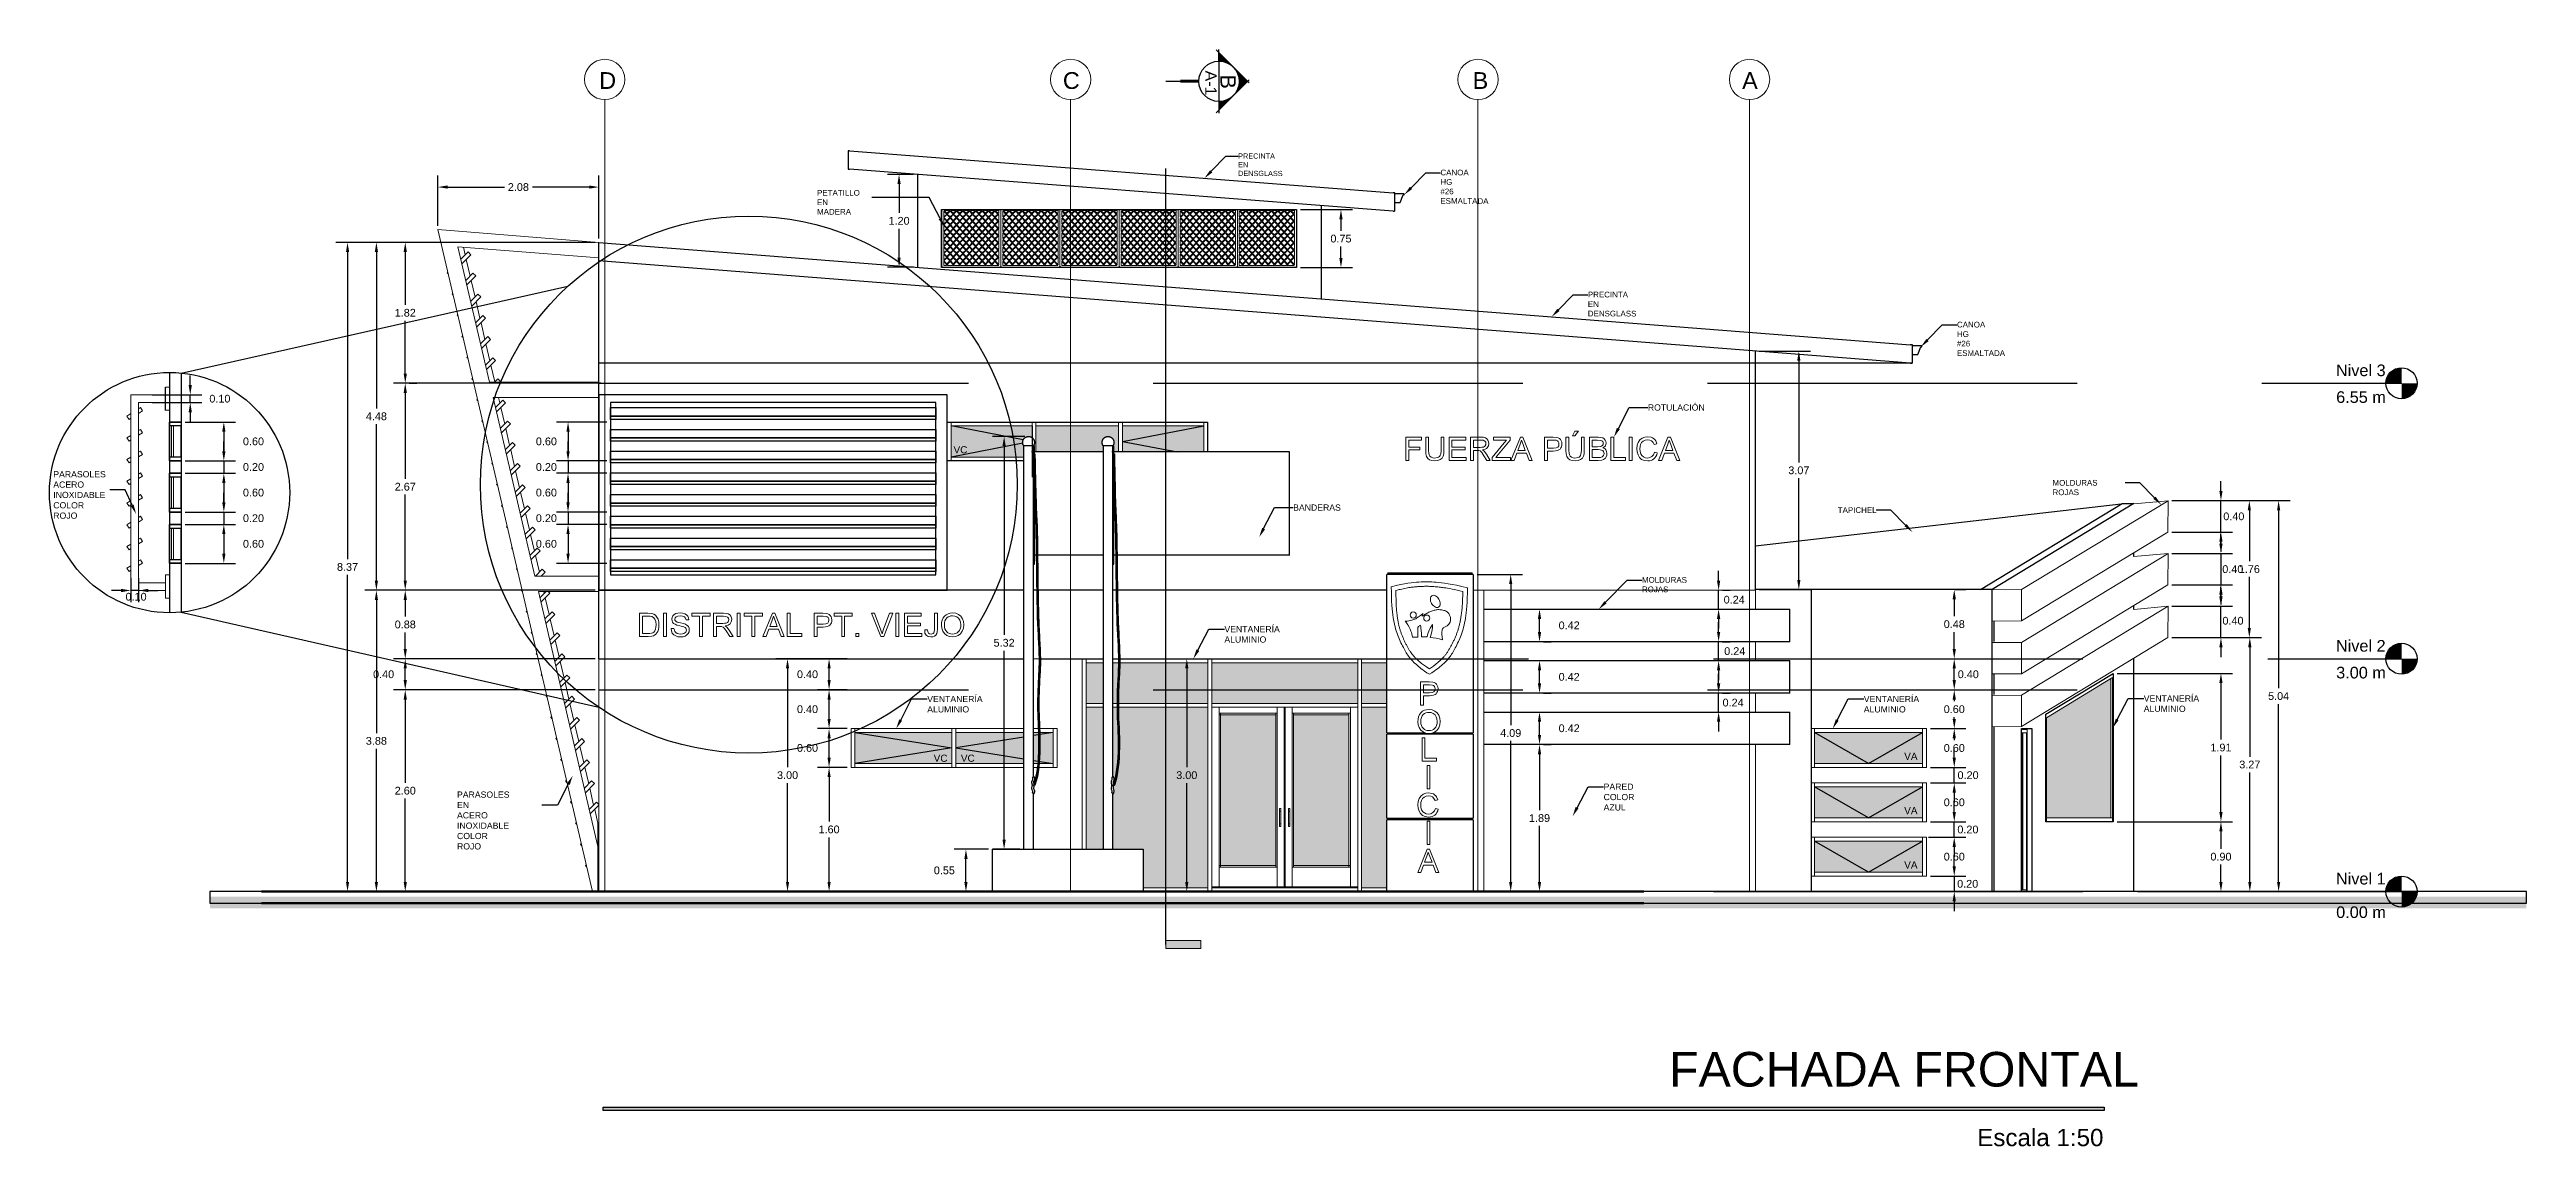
# Model space of a CAD drawing. Header units: inches. Extents: x -6 to 158, y 10 to 161.
# Drawn here: x 51.95 to 83.87, y 9.9 to 24.08 of the extents above; entities that cross this region are included whole.
import ezdxf
from ezdxf import colors
from ezdxf.entities.mleader import LeaderData, LeaderLine
from ezdxf.math import Vec2, Vec3

# ---------------------------------------------------------------- set-up
doc = ezdxf.new("R2010")
doc.units = ezdxf.units.IN
doc.header["$MEASUREMENT"] = 0
for name, pattern in [('Center', [40, 10, -5, 20, -5]), ('DASHED2', [9.525, 6.35, -3.175]), ('Grid Line', [22.225, 12.7, -3.175, 3.175, -3.175])]:
    doc.linetypes.add(name, pattern=pattern)
for name, color, linetype in [('10 HATCH 2', 9, 'Continuous'), ('2', 2, 'Continuous'), ('2 Ejes 2', 2, 'Continuous'), ('3', 3, 'Continuous'), ('4 Paredes', 5, 'Continuous'), ('5 Muebles', 1, 'Continuous'), ('6', 6, 'Continuous'), ('A-WALL-PATT', 9, 'Continuous'), ('Dim', 2, 'Continuous'), ('LCorte', 5, 'Center'), ('Proy', 1, 'DASHED2'), ('Seccion', 3, 'Continuous'), ('TEXTO', 2, 'Continuous')]:
    doc.layers.add(name, color=color, linetype=linetype)
for name, color, linetype, lineweight in [('A-COLS', 3, 'Continuous', 9), ('A-DOOR', 2, 'Continuous', 9), ('A-DOOR-FRAM', 2, 'Continuous', 18), ('A-FLOR', 5, 'Continuous', 9), ('A-GENM', 3, 'Continuous', 9), ('A-GLAZ-CURT', 2, 'Continuous', 9), ('A-GLAZ-CWMG', 2, 'Continuous', 9), ('A-ROOF-OTLN', 132, 'Continuous', 18), ('A-WALL', 5, 'Continuous', 9), ('L-SITE', 91, 'Continuous', 18), ('Q-SPCQ', 1, 'Continuous', 9), ('S-GRID', 1, 'Continuous', 9), ('S-GRID-IDEN', 1, 'Continuous', 9)]:
    doc.layers.add(name, color=color, linetype=linetype, lineweight=lineweight)
doc.styles.add('Arial', font='arial.ttf', dxfattribs={"height": 250})
doc.styles.add('Arial_1', font='arial.ttf', dxfattribs={"height": 450})
doc.styles.add('style1', font='micross.ttf')
doc.dimstyles.new('1-50', dxfattribs={"dimscale": 0.05, "dimtxt": 2, "dimasz": 2.5, "dimexe": 3, "dimexo": 1, "dimgap": 1, "dimtad": 0, "dimtih": 1, "dimtoh": 1, "dimzin": 1, "dimdsep": 46, "dimtxsty": 'style1', "dimcen": 2.5, "dimclrd": 124, "dimclre": 124, "dimclrt": 1, "dimadec": 0, "dimazin": 0, "dimtfac": 1, "dimtmove": 2, "dimatfit": 3, "dimfxl": 1, "dimtolj": 1, "dimtzin": 0, "dimlwd": -1, "dimlwe": -1, "dimarcsym": 0})

msp = doc.modelspace()

# ---------------------------------------------------------------- texts
at = {"layer": '2 Ejes 2', "color": 253, "char_height": 0.216, "width": 0.20395, "attachment_point": 1, "style": 'Arial_1'}
for s, insert in [('D', (59.031, 23.791)), ('C', (65.006, 23.791)), ('B', (70.287, 23.791)), ('A', (73.76, 23.791))]:
    msp.add_mtext(s, dxfattribs=dict(at, insert=insert))
at = {"layer": '4 Paredes', "attachment_point": 3, "line_spacing_factor": 0.941778, "style": 'Arial', "bg_fill": 3, "box_fill_scale": 1.25, "bg_fill_color": 256, "bg_fill_true_color": 13158600, "bg_fill_transparency": 0}
for s, insert, char_height, width in [('FACHADA FRONTAL', (78.874, 11.166), 0.44588, 19.79372), ('Escala 1:50', (78.417, 10.175), 0.22294, 4.36475)]:
    msp.add_mtext(s, dxfattribs=dict(at, insert=insert, char_height=char_height, width=width))
at = {"layer": 'Proy', "color": 253, "ltscale": 0.75, "char_height": 0.15, "width": 0.92194, "attachment_point": 1, "style": 'Arial'}
for s, insert in [('Nivel 3', (81.413, 20.024)), ('6.55 m', (81.416, 19.679)), ('Nivel 2', (81.413, 16.474)), ('3.00 m', (81.416, 16.129))]:
    msp.add_mtext(s, dxfattribs=dict(at, insert=insert))
at = {"layer": 'Proy', "ltscale": 0.75, "char_height": 0.15, "width": 0.92194, "attachment_point": 1, "style": 'Arial'}
for s, insert in [('Nivel 1', (81.413, 13.474)), ('0.00 m', (81.416, 13.042))]:
    msp.add_mtext(s, dxfattribs=dict(at, insert=insert))
at = {"layer": 'Seccion', "linetype": 'Continuous', "style": 'style1'}
for tag, p, height in [('A-1', (66.841, 23.812), 0.148), ('B', (67.037, 23.76), 0.198)]:
    msp.add_attdef(tag, p, '1', height=height, rotation=270, dxfattribs=at)
at = {"layer": 'TEXTO', "style": 'style1'}
for s, p in [('VC', (63.597, 18.879)), ('VA', (75.849, 14.929)), ('VC', (63.341, 14.905)), ('VC', (63.691, 14.905)), ('VA', (75.849, 14.229)), ('VA', (75.849, 13.529))]:
    msp.add_text(s, height=0.0921, dxfattribs=at).set_placement(p)

# ---------------------------------------------------------------- blocks, each defined once
blk = doc.blocks.new('Doors_Door-sets_JELD-WEN_Interior_HP_FS12_FCore_Single_1_0 - 890 x 2090 mm - M9 x M21-327305-Section 3')
at = {"layer": 'A-DOOR'}
for p, q in [((18085, 2090), (18156, 2090)), ((18096, 318), (18096, 2048)), ((18156, 2090), (18156, 0)), ((18157, 2100), (18157, 0)), ((18085, 318), (18097, 318)), ((18085, 22), (18150, 22)), ((18097, 22), (18097, 318)), ((18150, 0), (18150, 22))]:
    blk.add_line(p, q, dxfattribs=at)
at = {"layer": 'A-DOOR-FRAM'}
for p, q in [((18156, 2090), (18085, 2090)), ((18085, 2048), (18150, 2048)), ((18100, 22), (18100, 2048)), ((18150, 2048), (18150, 0)), ((18156, 0), (18156, 2090))]:
    blk.add_line(p, q, dxfattribs=at)
blk = doc.blocks.new('Dbl_Door_16780 - EFCO D300 Double-2139893-Section 3')
at = {"layer": 'A-DOOR'}
for p, q in [((7743, 63), (7743, 2375)), ((7743, 2375), (8490, 2375)), ((8490, 2298), (7743, 2298)), ((7743, 2279), (8474, 2279)), ((7762, 2298), (7762, 317)), ((8474, 2298), (8474, 317)), ((8490, 2375), (8490, 2298)), ((8493, 63), (8493, 2375)), ((8583, 2375), (8583, 63)), ((8589, 2375), (8589, 63)), ((8589, 63), (8589, 2375)), ((8594, 2375), (8594, 63)), ((8684, 63), (8684, 2375)), ((9434, 2299), (8684, 2299)), ((8703, 2299), (8703, 317)), ((8703, 2280), (9415, 2280)), ((9415, 2299), (9415, 317)), ((9434, 2375), (9434, 63)), ((9434, 2375), (9434, 2299)), ((8523, 1036), (8523, 1069)), ((8523, 1069), (8539, 1069)), ((8523, 873), (8523, 1036)), ((8523, 1036), (8539, 1036)), ((8539, 1069), (8539, 1036)), ((8539, 1036), (8539, 873)), ((8638, 1036), (8638, 1069)), ((8638, 1069), (8654, 1069)), ((8638, 873), (8638, 1036)), ((8638, 1036), (8654, 1036)), ((8654, 1069), (8654, 1036)), ((8654, 1036), (8654, 873)), ((8523, 840), (8523, 873)), ((8523, 873), (8539, 873)), ((8523, 840), (8539, 840)), ((8539, 873), (8539, 840)), ((8638, 840), (8638, 873)), ((8638, 873), (8654, 873)), ((8638, 840), (8654, 840)), ((8654, 873), (8654, 840)), ((7743, 336), (8474, 336)), ((8703, 336), (9434, 336)), ((9434, 336), (9434, 317)), ((7743, 63), (7648, 63)), ((7743, 317), (8490, 317)), ((8490, 63), (7743, 63)), ((8490, 317), (8490, 63)), ((8493, 63), (8490, 63)), ((8583, 63), (8493, 63)), ((8589, 63), (8583, 63)), ((8594, 63), (8589, 63)), ((8684, 63), (8594, 63)), ((8684, 317), (9434, 317)), ((9434, 63), (8684, 63)), ((9434, 317), (9434, 63)), ((9529, 63), (9434, 63))]:
    blk.add_line(p, q, dxfattribs=at)
blk = doc.blocks.new('Rectangular Mullion - 50 x 150mm-2140187-Section 3')
at = {"layer": 'A-GLAZ-CWMG'}
for p, q in [((6029, 2950), (6029, 3000)), ((6247, 2950), (6029, 2950)), ((6450, 2950), (6374, 2950)), ((7154, 2950), (6463, 2950))]:
    blk.add_line(p, q, dxfattribs=at)
blk = doc.blocks.new('Rectangular Mullion - 50 x 150mm-2139884-Section 3')
at = {"layer": 'A-GLAZ-CWMG'}
for p, q in [((9579, 2950), (9579, 3000)), ((9905, 2950), (9579, 2950))]:
    blk.add_line(p, q, dxfattribs=at)
blk = doc.blocks.new('Rectangular Mullion - 50 x 150mm-2140256-Section 3')
at = {"layer": 'A-GLAZ-CWMG'}
for p, q in [((9529, 2950), (7648, 2950)), ((9529, 3000), (9529, 2950))]:
    blk.add_line(p, q, dxfattribs=at)
blk = doc.blocks.new('Rectangular Mullion - 50 x 150mm-2139886-Section 3')
at = {"layer": 'A-GLAZ-CWMG'}
for p, q in [((9579, 0), (9579, 50)), ((9579, 50), (9905, 50))]:
    blk.add_line(p, q, dxfattribs=at)
blk = doc.blocks.new('Rectangular Mullion - 50 x 150mm-2140257-Section 3')
at = {"layer": 'A-GLAZ-CWMG'}
for p, q in [((7648, 50), (9529, 50)), ((9529, 50), (9529, 0))]:
    blk.add_line(p, q, dxfattribs=at)
blk = doc.blocks.new('Rectangular Mullion - 50 x 150mm-938315-Section 3')
at = {"layer": 'A-GLAZ-CWMG'}
for p, q in [((5979, 2400), (5979, 546)), ((6029, 2400), (6029, 546))]:
    blk.add_line(p, q, dxfattribs=at)
blk = doc.blocks.new('Rectangular Mullion - 50 x 150mm-938316-Section 3')
at = {"layer": 'A-GLAZ-CWMG'}
for p, q in [((5979, 3000), (5979, 2400)), ((6029, 3000), (6029, 2400))]:
    blk.add_line(p, q, dxfattribs=at)
blk = doc.blocks.new('Rectangular Mullion - 50 x 150mm-2139888-Section 3')
at = {"layer": 'A-GLAZ-CWMG'}
for p, q in [((9579, 2375), (9579, 2425)), ((9905, 2425), (9579, 2425)), ((9905, 2375), (9579, 2375))]:
    blk.add_line(p, q, dxfattribs=at)
blk = doc.blocks.new('Rectangular Mullion - 50 x 150mm-2140258-Section 3')
at = {"layer": 'A-GLAZ-CWMG'}
for p, q in [((9529, 2425), (7648, 2425)), ((9529, 2375), (7648, 2375)), ((9529, 2425), (9529, 2375))]:
    blk.add_line(p, q, dxfattribs=at)
blk = doc.blocks.new('System Panel - Glazed-1630270-Section 3')
at = {"layer": 'A-GLAZ-CURT'}
blk.add_line((19233, 950), (19233, 2742), dxfattribs=at)
blk = doc.blocks.new('Rectangular Mullion - 50 x 150mm-1630268-Section 3')
at = {"layer": 'A-GLAZ-CWMG'}
for p, q in [((18404, 900), (18404, 950)), ((18404, 950), (19258, 950)), ((18404, 900), (19258, 900)), ((19258, 950), (19258, 900))]:
    blk.add_line(p, q, dxfattribs=at)
blk = doc.blocks.new('Rectangular Mullion - 50 x 150mm-1630271-Section 3')
at = {"layer": 'A-GLAZ-CWMG'}
for p, q in [((18397, 2284), (18397, 900)), ((18404, 2239), (18404, 900)), ((18404, 900), (18397, 900))]:
    blk.add_line(p, q, dxfattribs=at)
blk = doc.blocks.new('Rectangular Mullion - 50 x 150mm-1630272-Section 3')
at = {"layer": 'A-GLAZ-CWMG'}
for p, q in [((19258, 900), (19258, 2757)), ((19266, 900), (19266, 2812)), ((19266, 900), (19258, 900))]:
    blk.add_line(p, q, dxfattribs=at)
blk = doc.blocks.new('Rectangular Mullion - 50 x 150mm-953326-Section 3')
at = {"layer": 'A-GLAZ-CWMG'}
for p, q in [((15414, 2050), (15414, 2100)), ((16809, 2100), (15414, 2100)), ((16809, 2050), (15414, 2050)), ((16809, 2100), (16809, 2050))]:
    blk.add_line(p, q, dxfattribs=at)
blk = doc.blocks.new('Rectangular Mullion - 50 x 150mm-953327-Section 3')
at = {"layer": 'A-GLAZ-CWMG'}
for p, q in [((15414, 1600), (15414, 1650)), ((15414, 1650), (16809, 1650)), ((15414, 1600), (16809, 1600)), ((16809, 1650), (16809, 1600))]:
    blk.add_line(p, q, dxfattribs=at)
blk = doc.blocks.new('Rectangular Mullion - 50 x 150mm-951063-Section 3')
at = {"layer": 'A-GLAZ-CWMG'}
for p, q in [((15379, 2100), (15414, 2100)), ((15414, 2100), (15414, 1600)), ((15414, 1600), (15379, 1600))]:
    blk.add_line(p, q, dxfattribs=at)
blk = doc.blocks.new('Rectangular Mullion - 50 x 150mm-951064-Section 3')
at = {"layer": 'A-GLAZ-CWMG'}
for p, q in [((16809, 2100), (16859, 2100)), ((16809, 1600), (16809, 2100)), ((16859, 1600), (16859, 2100)), ((16859, 1600), (16809, 1600))]:
    blk.add_line(p, q, dxfattribs=at)
blk = doc.blocks.new('Pilares 1 - Pilares 1-954423-Section 3')
at = {"layer": '6'}
for p, q in [((11016, 4087), (9905, 4087)), ((9905, 2047), (9905, 4087)), ((9915, 4107), (11006, 4107)), ((9915, 4107), (9915, 4087)), ((11006, 4087), (11006, 4107)), ((11016, 4087), (11016, 2047)), ((9905, 2047), (10395, 2047)), ((11016, 2027), (9905, 2027)), ((9905, 947), (9905, 2027)), ((9915, 2047), (9915, 2027)), ((10500, 2047), (11016, 2047)), ((11006, 2027), (11006, 2047)), ((11016, 2027), (11016, 947)), ((9905, 947), (11016, 947)), ((11016, 927), (9905, 927)), ((9905, 0), (9905, 927)), ((9915, 947), (9915, 927)), ((11006, 927), (11006, 947)), ((11016, 927), (11016, 0)), ((4821, 546), (6764, 546)), ((4821, 0), (4821, 546)), ((6764, 546), (6764, 0))]:
    blk.add_line(p, q, dxfattribs=at)
blk = doc.blocks.new('Parasoleil Geode 30x30 Nested - Parasoleil Geode 30x30 Nested-983700-Section 3')
at = {"layer": 'Q-SPCQ'}
for p, q in [((4168, 8787), (4168, 8055)), ((4193, 8764), (4196, 8767)), ((4193, 8693), (4193, 8764)), ((4232, 8731), (4193, 8693)), ((4193, 8600), (4193, 8676)), ((4193, 8676), (4232, 8638)), ((4232, 8638), (4193, 8600)), ((4196, 8767), (4232, 8731)), ((4197, 8685), (4235, 8723)), ((4235, 8647), (4197, 8685)), ((4197, 8592), (4235, 8630)), ((4202, 8773), (4206, 8777)), ((4235, 8740), (4202, 8773)), ((4206, 8777), (4272, 8777)), ((4272, 8777), (4235, 8740)), ((4235, 8723), (4273, 8685)), ((4273, 8685), (4235, 8647)), ((4235, 8630), (4273, 8592)), ((4238, 8731), (4276, 8769)), ((4276, 8693), (4238, 8731)), ((4238, 8638), (4276, 8676)), ((4276, 8600), (4238, 8638)), ((4276, 8769), (4314, 8731)), ((4314, 8731), (4276, 8693)), ((4276, 8676), (4314, 8638)), ((4314, 8638), (4276, 8600)), ((4279, 8685), (4317, 8723)), ((4317, 8647), (4279, 8685)), ((4279, 8592), (4317, 8630)), ((4317, 8740), (4280, 8777)), ((4280, 8777), (4355, 8777)), ((4355, 8777), (4317, 8740)), ((4317, 8723), (4355, 8685)), ((4355, 8685), (4317, 8647)), ((4317, 8630), (4355, 8592)), ((4320, 8731), (4359, 8769)), ((4359, 8693), (4320, 8731)), ((4320, 8638), (4359, 8676)), ((4359, 8600), (4320, 8638)), ((4359, 8769), (4397, 8731)), ((4397, 8731), (4359, 8693)), ((4359, 8676), (4397, 8638)), ((4397, 8638), (4359, 8600)), ((4400, 8740), (4362, 8777)), ((4362, 8777), (4437, 8777)), ((4362, 8685), (4400, 8723)), ((4400, 8647), (4362, 8685)), ((4362, 8592), (4400, 8630)), ((4437, 8777), (4400, 8740)), ((4400, 8723), (4438, 8685)), ((4438, 8685), (4400, 8647)), ((4400, 8630), (4438, 8592)), ((4403, 8731), (4441, 8769)), ((4441, 8693), (4403, 8731)), ((4403, 8638), (4441, 8676)), ((4441, 8600), (4403, 8638)), ((4441, 8769), (4479, 8731)), ((4479, 8731), (4441, 8693)), ((4441, 8676), (4479, 8638)), ((4479, 8638), (4441, 8600)), ((4444, 8685), (4482, 8723)), ((4482, 8647), (4444, 8685)), ((4444, 8592), (4482, 8630)), ((4482, 8740), (4445, 8777)), ((4445, 8777), (4520, 8777)), ((4520, 8777), (4482, 8740)), ((4482, 8723), (4521, 8685)), ((4521, 8685), (4482, 8647)), ((4482, 8630), (4521, 8592)), ((4486, 8731), (4524, 8769)), ((4524, 8693), (4486, 8731)), ((4486, 8638), (4524, 8676)), ((4524, 8600), (4486, 8638)), ((4524, 8769), (4562, 8731)), ((4562, 8731), (4524, 8693)), ((4524, 8676), (4562, 8638)), ((4562, 8638), (4524, 8600)), ((4527, 8685), (4565, 8723)), ((4565, 8647), (4527, 8685)), ((4527, 8592), (4565, 8630)), ((4565, 8740), (4528, 8777)), ((4528, 8777), (4602, 8777)), ((4602, 8777), (4565, 8740)), ((4565, 8723), (4603, 8685)), ((4603, 8685), (4565, 8647)), ((4565, 8630), (4603, 8592)), ((4568, 8731), (4606, 8769)), ((4606, 8693), (4568, 8731)), ((4568, 8638), (4606, 8676)), ((4606, 8600), (4568, 8638)), ((4606, 8769), (4644, 8731)), ((4644, 8731), (4606, 8693)), ((4606, 8676), (4644, 8638)), ((4644, 8638), (4606, 8600)), ((4609, 8685), (4648, 8723)), ((4648, 8647), (4609, 8685)), ((4609, 8592), (4648, 8630)), ((4648, 8740), (4610, 8777)), ((4610, 8777), (4685, 8777)), ((4685, 8777), (4648, 8740)), ((4648, 8723), (4686, 8685)), ((4686, 8685), (4648, 8647)), ((4648, 8630), (4686, 8592)), ((4651, 8731), (4689, 8769)), ((4689, 8693), (4651, 8731)), ((4651, 8638), (4689, 8676)), ((4689, 8600), (4651, 8638)), ((4689, 8769), (4727, 8731)), ((4727, 8731), (4689, 8693)), ((4689, 8676), (4727, 8638)), ((4727, 8638), (4689, 8600)), ((4692, 8685), (4730, 8723)), ((4730, 8647), (4692, 8685)), ((4692, 8592), (4730, 8630)), ((4730, 8740), (4693, 8777)), ((4693, 8777), (4767, 8777)), ((4767, 8777), (4730, 8740)), ((4730, 8723), (4768, 8685)), ((4768, 8685), (4730, 8647)), ((4730, 8630), (4768, 8592)), ((4733, 8731), (4771, 8769)), ((4771, 8693), (4733, 8731)), ((4733, 8638), (4771, 8676)), ((4771, 8600), (4733, 8638)), ((4771, 8769), (4809, 8731)), ((4809, 8731), (4771, 8693)), ((4771, 8676), (4809, 8638)), ((4809, 8638), (4771, 8600)), ((4813, 8740), (4775, 8777)), ((4775, 8777), (4850, 8777)), ((4775, 8685), (4813, 8723)), ((4813, 8647), (4775, 8685)), ((4775, 8592), (4813, 8630)), ((4850, 8777), (4813, 8740)), ((4813, 8723), (4851, 8685)), ((4851, 8685), (4813, 8647)), ((4813, 8630), (4851, 8592)), ((4816, 8731), (4854, 8769)), ((4854, 8693), (4816, 8731)), ((4816, 8638), (4854, 8676)), ((4854, 8600), (4816, 8638)), ((4854, 8769), (4892, 8731)), ((4892, 8731), (4854, 8693)), ((4854, 8676), (4892, 8638)), ((4892, 8638), (4854, 8600)), ((4857, 8685), (4895, 8723)), ((4895, 8647), (4857, 8685)), ((4857, 8592), (4895, 8630)), ((4895, 8740), (4858, 8777)), ((4858, 8777), (4905, 8777)), ((4905, 8749), (4895, 8740)), ((4895, 8723), (4905, 8713)), ((4905, 8656), (4895, 8647)), ((4895, 8630), (4905, 8621)), ((4898, 8731), (4905, 8737)), ((4905, 8725), (4898, 8731)), ((4898, 8638), (4905, 8644)), ((4905, 8632), (4898, 8638)), ((4905, 8777), (4905, 8749)), ((4905, 8737), (4905, 8725)), ((4905, 8713), (4905, 8656)), ((4905, 8644), (4905, 8632)), ((4905, 8621), (4905, 8563)), ((4930, 8055), (4930, 8787)), ((4193, 8507), (4193, 8583)), ((4193, 8583), (4232, 8545)), ((4232, 8545), (4193, 8507)), ((4193, 8414), (4193, 8490)), ((4193, 8490), (4232, 8452)), ((4232, 8452), (4193, 8414)), ((4193, 8321), (4193, 8398)), ((4193, 8398), (4232, 8360)), ((4232, 8360), (4193, 8321)), ((4193, 8229), (4193, 8305)), ((4193, 8305), (4232, 8267)), ((4235, 8554), (4197, 8592)), ((4197, 8499), (4235, 8537)), ((4235, 8461), (4197, 8499)), ((4197, 8406), (4235, 8444)), ((4235, 8368), (4197, 8406)), ((4197, 8314), (4235, 8352)), ((4235, 8275), (4197, 8314)), ((4273, 8592), (4235, 8554)), ((4235, 8537), (4273, 8499)), ((4273, 8499), (4235, 8461)), ((4235, 8444), (4273, 8406)), ((4273, 8406), (4235, 8368)), ((4235, 8352), (4273, 8314)), ((4273, 8314), (4235, 8275)), ((4238, 8545), (4276, 8583)), ((4276, 8507), (4238, 8545)), ((4238, 8452), (4276, 8490)), ((4276, 8414), (4238, 8452)), ((4238, 8360), (4276, 8398)), ((4276, 8321), (4238, 8360)), ((4238, 8267), (4276, 8305)), ((4276, 8583), (4314, 8545)), ((4314, 8545), (4276, 8507)), ((4276, 8490), (4314, 8452)), ((4314, 8452), (4276, 8414)), ((4276, 8398), (4314, 8360)), ((4314, 8360), (4276, 8321)), ((4276, 8305), (4314, 8267)), ((4317, 8554), (4279, 8592)), ((4279, 8499), (4317, 8537)), ((4317, 8461), (4279, 8499)), ((4279, 8406), (4317, 8444)), ((4317, 8368), (4279, 8406)), ((4279, 8314), (4317, 8352)), ((4317, 8275), (4279, 8314)), ((4355, 8592), (4317, 8554)), ((4317, 8537), (4355, 8499)), ((4355, 8499), (4317, 8461)), ((4317, 8444), (4355, 8406)), ((4355, 8406), (4317, 8368)), ((4317, 8352), (4355, 8314)), ((4355, 8314), (4317, 8275)), ((4320, 8545), (4359, 8583)), ((4359, 8507), (4320, 8545)), ((4320, 8452), (4359, 8490)), ((4359, 8414), (4320, 8452)), ((4320, 8360), (4359, 8398)), ((4359, 8321), (4320, 8360)), ((4320, 8267), (4359, 8305)), ((4359, 8583), (4397, 8545)), ((4397, 8545), (4359, 8507)), ((4359, 8490), (4397, 8452)), ((4397, 8452), (4359, 8414)), ((4359, 8398), (4397, 8360)), ((4397, 8360), (4359, 8321)), ((4359, 8305), (4397, 8267)), ((4400, 8554), (4362, 8592)), ((4362, 8499), (4400, 8537)), ((4400, 8461), (4362, 8499)), ((4362, 8406), (4400, 8444)), ((4400, 8368), (4362, 8406)), ((4362, 8314), (4400, 8352)), ((4400, 8275), (4362, 8314)), ((4438, 8592), (4400, 8554)), ((4400, 8537), (4438, 8499)), ((4438, 8499), (4400, 8461)), ((4400, 8444), (4438, 8406)), ((4438, 8406), (4400, 8368)), ((4400, 8352), (4438, 8314)), ((4438, 8314), (4400, 8275)), ((4403, 8545), (4441, 8583)), ((4441, 8507), (4403, 8545)), ((4403, 8452), (4441, 8490)), ((4441, 8414), (4403, 8452)), ((4403, 8360), (4441, 8398)), ((4441, 8321), (4403, 8360)), ((4403, 8267), (4441, 8305)), ((4441, 8583), (4479, 8545)), ((4479, 8545), (4441, 8507)), ((4441, 8490), (4479, 8452)), ((4479, 8452), (4441, 8414)), ((4441, 8398), (4479, 8360)), ((4479, 8360), (4441, 8321)), ((4441, 8305), (4479, 8267)), ((4482, 8554), (4444, 8592)), ((4444, 8499), (4482, 8537)), ((4482, 8461), (4444, 8499)), ((4444, 8406), (4482, 8444)), ((4482, 8368), (4444, 8406)), ((4444, 8314), (4482, 8352)), ((4482, 8275), (4444, 8314)), ((4521, 8592), (4482, 8554)), ((4482, 8537), (4521, 8499)), ((4521, 8499), (4482, 8461)), ((4482, 8444), (4521, 8406)), ((4521, 8406), (4482, 8368)), ((4482, 8352), (4521, 8314)), ((4521, 8314), (4482, 8275)), ((4486, 8545), (4524, 8583)), ((4524, 8507), (4486, 8545)), ((4486, 8452), (4524, 8490)), ((4524, 8414), (4486, 8452)), ((4486, 8360), (4524, 8398)), ((4524, 8321), (4486, 8360)), ((4486, 8267), (4524, 8305)), ((4524, 8583), (4562, 8545)), ((4562, 8545), (4524, 8507)), ((4524, 8490), (4562, 8452)), ((4562, 8452), (4524, 8414)), ((4524, 8398), (4562, 8360)), ((4562, 8360), (4524, 8321)), ((4524, 8305), (4562, 8267)), ((4565, 8554), (4527, 8592)), ((4527, 8499), (4565, 8537)), ((4565, 8461), (4527, 8499)), ((4527, 8406), (4565, 8444)), ((4565, 8368), (4527, 8406)), ((4527, 8314), (4565, 8352)), ((4565, 8275), (4527, 8314)), ((4603, 8592), (4565, 8554)), ((4565, 8537), (4603, 8499)), ((4603, 8499), (4565, 8461)), ((4565, 8444), (4603, 8406)), ((4603, 8406), (4565, 8368)), ((4565, 8352), (4603, 8314)), ((4603, 8314), (4565, 8275)), ((4568, 8545), (4606, 8583)), ((4606, 8507), (4568, 8545)), ((4568, 8452), (4606, 8490)), ((4606, 8414), (4568, 8452)), ((4568, 8360), (4606, 8398)), ((4606, 8321), (4568, 8360)), ((4568, 8267), (4606, 8305)), ((4606, 8583), (4644, 8545)), ((4644, 8545), (4606, 8507)), ((4606, 8490), (4644, 8452)), ((4644, 8452), (4606, 8414)), ((4606, 8398), (4644, 8360)), ((4644, 8360), (4606, 8321)), ((4606, 8305), (4644, 8267)), ((4648, 8554), (4609, 8592)), ((4609, 8499), (4648, 8537)), ((4648, 8461), (4609, 8499)), ((4609, 8406), (4648, 8444)), ((4648, 8368), (4609, 8406)), ((4609, 8314), (4648, 8352)), ((4648, 8275), (4609, 8314)), ((4686, 8592), (4648, 8554)), ((4648, 8537), (4686, 8499)), ((4686, 8499), (4648, 8461)), ((4648, 8444), (4686, 8406)), ((4686, 8406), (4648, 8368)), ((4648, 8352), (4686, 8314)), ((4686, 8314), (4648, 8275)), ((4651, 8545), (4689, 8583)), ((4689, 8507), (4651, 8545)), ((4651, 8452), (4689, 8490)), ((4689, 8414), (4651, 8452)), ((4651, 8360), (4689, 8398)), ((4689, 8321), (4651, 8360)), ((4651, 8267), (4689, 8305)), ((4689, 8583), (4727, 8545)), ((4727, 8545), (4689, 8507)), ((4689, 8490), (4727, 8452)), ((4727, 8452), (4689, 8414)), ((4689, 8398), (4727, 8360)), ((4727, 8360), (4689, 8321)), ((4689, 8305), (4727, 8267)), ((4730, 8554), (4692, 8592)), ((4692, 8499), (4730, 8537)), ((4730, 8461), (4692, 8499)), ((4692, 8406), (4730, 8444)), ((4730, 8368), (4692, 8406)), ((4692, 8314), (4730, 8352)), ((4730, 8275), (4692, 8314)), ((4768, 8592), (4730, 8554)), ((4730, 8537), (4768, 8499)), ((4768, 8499), (4730, 8461)), ((4730, 8444), (4768, 8406)), ((4768, 8406), (4730, 8368)), ((4730, 8352), (4768, 8314)), ((4768, 8314), (4730, 8275)), ((4733, 8545), (4771, 8583)), ((4771, 8507), (4733, 8545)), ((4733, 8452), (4771, 8490)), ((4771, 8414), (4733, 8452)), ((4733, 8360), (4771, 8398)), ((4771, 8321), (4733, 8360)), ((4733, 8267), (4771, 8305)), ((4771, 8583), (4809, 8545)), ((4809, 8545), (4771, 8507)), ((4771, 8490), (4809, 8452)), ((4809, 8452), (4771, 8414)), ((4771, 8398), (4809, 8360)), ((4809, 8360), (4771, 8321)), ((4771, 8305), (4809, 8267)), ((4813, 8554), (4775, 8592)), ((4775, 8499), (4813, 8537)), ((4813, 8461), (4775, 8499)), ((4775, 8406), (4813, 8444)), ((4813, 8368), (4775, 8406)), ((4775, 8314), (4813, 8352)), ((4813, 8275), (4775, 8314)), ((4851, 8592), (4813, 8554)), ((4813, 8537), (4851, 8499)), ((4851, 8499), (4813, 8461)), ((4813, 8444), (4851, 8406)), ((4851, 8406), (4813, 8368)), ((4813, 8352), (4851, 8314)), ((4851, 8314), (4813, 8275)), ((4816, 8545), (4854, 8583)), ((4854, 8507), (4816, 8545)), ((4816, 8452), (4854, 8490)), ((4854, 8414), (4816, 8452)), ((4816, 8360), (4854, 8398)), ((4854, 8321), (4816, 8360)), ((4816, 8267), (4854, 8305)), ((4854, 8583), (4892, 8545)), ((4892, 8545), (4854, 8507)), ((4854, 8490), (4892, 8452)), ((4892, 8452), (4854, 8414)), ((4854, 8398), (4892, 8360)), ((4892, 8360), (4854, 8321)), ((4854, 8305), (4892, 8267)), ((4895, 8554), (4857, 8592)), ((4857, 8499), (4895, 8537)), ((4895, 8461), (4857, 8499)), ((4857, 8406), (4895, 8444)), ((4895, 8368), (4857, 8406)), ((4857, 8314), (4895, 8352)), ((4895, 8275), (4857, 8314)), ((4905, 8563), (4895, 8554)), ((4895, 8537), (4905, 8528)), ((4905, 8471), (4895, 8461)), ((4895, 8444), (4905, 8435)), ((4905, 8378), (4895, 8368)), ((4895, 8352), (4905, 8342)), ((4898, 8545), (4905, 8552)), ((4905, 8539), (4898, 8545)), ((4898, 8452), (4905, 8459)), ((4905, 8446), (4898, 8452)), ((4898, 8360), (4905, 8366)), ((4905, 8353), (4898, 8360)), ((4905, 8552), (4905, 8539)), ((4905, 8528), (4905, 8471)), ((4905, 8459), (4905, 8446)), ((4905, 8435), (4905, 8378)), ((4905, 8366), (4905, 8353)), ((4905, 8342), (4905, 8285)), ((4232, 8267), (4193, 8229)), ((4193, 8136), (4193, 8212)), ((4193, 8212), (4232, 8174)), ((4232, 8174), (4193, 8136)), ((4193, 8119), (4232, 8081)), ((4193, 8066), (4193, 8119)), ((4216, 8066), (4193, 8066)), ((4197, 8221), (4235, 8259)), ((4235, 8183), (4197, 8221)), ((4197, 8128), (4235, 8166)), ((4235, 8090), (4197, 8128)), ((4232, 8081), (4216, 8066)), ((4228, 8066), (4235, 8073)), ((4242, 8066), (4228, 8066)), ((4235, 8259), (4273, 8221)), ((4273, 8221), (4235, 8183)), ((4235, 8166), (4273, 8128)), ((4273, 8128), (4235, 8090)), ((4235, 8073), (4242, 8066)), ((4276, 8229), (4238, 8267)), ((4238, 8174), (4276, 8212)), ((4276, 8136), (4238, 8174)), ((4238, 8081), (4276, 8119)), ((4253, 8066), (4238, 8081)), ((4299, 8066), (4253, 8066)), ((4314, 8267), (4276, 8229)), ((4276, 8212), (4314, 8174)), ((4314, 8174), (4276, 8136)), ((4276, 8119), (4314, 8081)), ((4279, 8221), (4317, 8259)), ((4317, 8183), (4279, 8221)), ((4279, 8128), (4317, 8166)), ((4317, 8090), (4279, 8128)), ((4314, 8081), (4299, 8066)), ((4310, 8066), (4317, 8073)), ((4325, 8066), (4310, 8066)), ((4317, 8259), (4355, 8221)), ((4355, 8221), (4317, 8183)), ((4317, 8166), (4355, 8128)), ((4355, 8128), (4317, 8090)), ((4317, 8073), (4325, 8066)), ((4359, 8229), (4320, 8267)), ((4320, 8174), (4359, 8212)), ((4359, 8136), (4320, 8174)), ((4320, 8081), (4359, 8119)), ((4336, 8066), (4320, 8081)), ((4382, 8066), (4336, 8066)), ((4397, 8267), (4359, 8229)), ((4359, 8212), (4397, 8174)), ((4397, 8174), (4359, 8136)), ((4359, 8119), (4397, 8081)), ((4362, 8221), (4400, 8259)), ((4400, 8183), (4362, 8221)), ((4362, 8128), (4400, 8166)), ((4400, 8090), (4362, 8128)), ((4397, 8081), (4382, 8066)), ((4393, 8066), (4400, 8073)), ((4407, 8066), (4393, 8066)), ((4400, 8259), (4438, 8221)), ((4438, 8221), (4400, 8183)), ((4400, 8166), (4438, 8128)), ((4438, 8128), (4400, 8090)), ((4400, 8073), (4407, 8066)), ((4441, 8229), (4403, 8267)), ((4403, 8174), (4441, 8212)), ((4441, 8136), (4403, 8174)), ((4403, 8081), (4441, 8119)), ((4418, 8066), (4403, 8081)), ((4464, 8066), (4418, 8066)), ((4479, 8267), (4441, 8229)), ((4441, 8212), (4479, 8174)), ((4479, 8174), (4441, 8136)), ((4441, 8119), (4479, 8081)), ((4444, 8221), (4482, 8259)), ((4482, 8183), (4444, 8221)), ((4444, 8128), (4482, 8166)), ((4482, 8090), (4444, 8128)), ((4479, 8081), (4464, 8066)), ((4475, 8066), (4482, 8073)), ((4490, 8066), (4475, 8066)), ((4482, 8259), (4521, 8221)), ((4521, 8221), (4482, 8183)), ((4482, 8166), (4521, 8128)), ((4521, 8128), (4482, 8090)), ((4482, 8073), (4490, 8066)), ((4524, 8229), (4486, 8267)), ((4486, 8174), (4524, 8212)), ((4524, 8136), (4486, 8174)), ((4486, 8081), (4524, 8119)), ((4501, 8066), (4486, 8081)), ((4547, 8066), (4501, 8066)), ((4562, 8267), (4524, 8229)), ((4524, 8212), (4562, 8174)), ((4562, 8174), (4524, 8136)), ((4524, 8119), (4562, 8081)), ((4527, 8221), (4565, 8259)), ((4565, 8183), (4527, 8221)), ((4527, 8128), (4565, 8166)), ((4565, 8090), (4527, 8128)), ((4562, 8081), (4547, 8066)), ((4558, 8066), (4565, 8073)), ((4572, 8066), (4558, 8066)), ((4565, 8259), (4603, 8221)), ((4603, 8221), (4565, 8183)), ((4565, 8166), (4603, 8128)), ((4603, 8128), (4565, 8090)), ((4565, 8073), (4572, 8066)), ((4606, 8229), (4568, 8267)), ((4568, 8174), (4606, 8212)), ((4606, 8136), (4568, 8174)), ((4568, 8081), (4606, 8119)), ((4583, 8066), (4568, 8081)), ((4629, 8066), (4583, 8066)), ((4644, 8267), (4606, 8229)), ((4606, 8212), (4644, 8174)), ((4644, 8174), (4606, 8136)), ((4606, 8119), (4644, 8081)), ((4609, 8221), (4648, 8259)), ((4648, 8183), (4609, 8221)), ((4609, 8128), (4648, 8166)), ((4648, 8090), (4609, 8128)), ((4644, 8081), (4629, 8066)), ((4640, 8066), (4648, 8073)), ((4655, 8066), (4640, 8066)), ((4648, 8259), (4686, 8221)), ((4686, 8221), (4648, 8183)), ((4648, 8166), (4686, 8128)), ((4686, 8128), (4648, 8090)), ((4648, 8073), (4655, 8066)), ((4689, 8229), (4651, 8267)), ((4651, 8174), (4689, 8212)), ((4689, 8136), (4651, 8174)), ((4651, 8081), (4689, 8119)), ((4666, 8066), (4651, 8081)), ((4712, 8066), (4666, 8066)), ((4727, 8267), (4689, 8229)), ((4689, 8212), (4727, 8174)), ((4727, 8174), (4689, 8136)), ((4689, 8119), (4727, 8081)), ((4692, 8221), (4730, 8259)), ((4730, 8183), (4692, 8221)), ((4692, 8128), (4730, 8166)), ((4730, 8090), (4692, 8128)), ((4727, 8081), (4712, 8066)), ((4723, 8066), (4730, 8073)), ((4737, 8066), (4723, 8066)), ((4730, 8259), (4768, 8221)), ((4768, 8221), (4730, 8183)), ((4730, 8166), (4768, 8128)), ((4768, 8128), (4730, 8090)), ((4730, 8073), (4737, 8066)), ((4771, 8229), (4733, 8267)), ((4733, 8174), (4771, 8212)), ((4771, 8136), (4733, 8174)), ((4733, 8081), (4771, 8119)), ((4748, 8066), (4733, 8081)), ((4794, 8066), (4748, 8066)), ((4809, 8267), (4771, 8229)), ((4771, 8212), (4809, 8174)), ((4809, 8174), (4771, 8136)), ((4771, 8119), (4809, 8081)), ((4775, 8221), (4813, 8259)), ((4813, 8183), (4775, 8221)), ((4775, 8128), (4813, 8166)), ((4813, 8090), (4775, 8128)), ((4809, 8081), (4794, 8066)), ((4805, 8066), (4813, 8073)), ((4820, 8066), (4805, 8066)), ((4813, 8259), (4851, 8221)), ((4851, 8221), (4813, 8183)), ((4813, 8166), (4851, 8128)), ((4851, 8128), (4813, 8090)), ((4813, 8073), (4820, 8066)), ((4854, 8229), (4816, 8267)), ((4816, 8174), (4854, 8212)), ((4854, 8136), (4816, 8174)), ((4816, 8081), (4854, 8119)), ((4831, 8066), (4816, 8081)), ((4877, 8066), (4831, 8066)), ((4892, 8267), (4854, 8229)), ((4854, 8212), (4892, 8174)), ((4892, 8174), (4854, 8136)), ((4854, 8119), (4892, 8081)), ((4857, 8221), (4895, 8259)), ((4895, 8183), (4857, 8221)), ((4857, 8128), (4895, 8166)), ((4895, 8090), (4857, 8128)), ((4892, 8081), (4877, 8066)), ((4888, 8066), (4895, 8073)), ((4902, 8066), (4888, 8066)), ((4905, 8285), (4895, 8275)), ((4895, 8259), (4905, 8249)), ((4905, 8192), (4895, 8183)), ((4895, 8166), (4905, 8156)), ((4905, 8099), (4895, 8090)), ((4895, 8073), (4902, 8066)), ((4898, 8267), (4905, 8273)), ((4905, 8260), (4898, 8267)), ((4898, 8174), (4905, 8180)), ((4905, 8167), (4898, 8174)), ((4898, 8081), (4905, 8087)), ((4905, 8075), (4898, 8081)), ((4905, 8273), (4905, 8260)), ((4905, 8249), (4905, 8192)), ((4905, 8180), (4905, 8167)), ((4905, 8156), (4905, 8099)), ((4905, 8087), (4905, 8075))]:
    blk.add_line(p, q, dxfattribs=at)
for centre, radius, start, end in [((4171, 8055), 2.54, 180, 254.2861), ((4168, 8040), 12.7, 8.3855, 81.6145), ((4183, 8043), 2.54, 195.7139, 270), ((4915, 8043), 2.54, 270, 344.2861), ((4930, 8040), 12.7, 98.3855, 171.6145), ((4928, 8055), 2.54, 285.7139, 0)]:
    blk.add_arc(centre, radius, start, end, dxfattribs=at)
blk = doc.blocks.new('Parasoleil Geode 30x30 Nested - Parasoleil Geode 30x30 Nested-V1-Section 3')
at = {"layer": 'Q-SPCQ'}
for p, q in [((7978, 8787), (7978, 8055)), ((8003, 8764), (8006, 8767)), ((8003, 8693), (8003, 8764)), ((8042, 8731), (8003, 8693)), ((8003, 8600), (8003, 8676)), ((8003, 8676), (8042, 8638)), ((8042, 8638), (8003, 8600)), ((8006, 8767), (8042, 8731)), ((8007, 8685), (8045, 8723)), ((8045, 8647), (8007, 8685)), ((8007, 8592), (8045, 8630)), ((8012, 8773), (8016, 8777)), ((8045, 8740), (8012, 8773)), ((8016, 8777), (8082, 8777)), ((8082, 8777), (8045, 8740)), ((8045, 8723), (8083, 8685)), ((8083, 8685), (8045, 8647)), ((8045, 8630), (8083, 8592)), ((8048, 8731), (8086, 8769)), ((8086, 8693), (8048, 8731)), ((8048, 8638), (8086, 8676)), ((8086, 8600), (8048, 8638)), ((8086, 8769), (8124, 8731)), ((8124, 8731), (8086, 8693)), ((8086, 8676), (8124, 8638)), ((8124, 8638), (8086, 8600)), ((8089, 8685), (8127, 8723)), ((8127, 8647), (8089, 8685)), ((8089, 8592), (8127, 8630)), ((8127, 8740), (8090, 8777)), ((8090, 8777), (8165, 8777)), ((8165, 8777), (8127, 8740)), ((8127, 8723), (8165, 8685)), ((8165, 8685), (8127, 8647)), ((8127, 8630), (8165, 8592)), ((8130, 8731), (8169, 8769)), ((8169, 8693), (8130, 8731)), ((8130, 8638), (8169, 8676)), ((8169, 8600), (8130, 8638)), ((8169, 8769), (8207, 8731)), ((8207, 8731), (8169, 8693)), ((8169, 8676), (8207, 8638)), ((8207, 8638), (8169, 8600)), ((8210, 8740), (8172, 8777)), ((8172, 8777), (8247, 8777)), ((8172, 8685), (8210, 8723)), ((8210, 8647), (8172, 8685)), ((8172, 8592), (8210, 8630)), ((8247, 8777), (8210, 8740)), ((8210, 8723), (8248, 8685)), ((8248, 8685), (8210, 8647)), ((8210, 8630), (8248, 8592)), ((8213, 8731), (8251, 8769)), ((8251, 8693), (8213, 8731)), ((8213, 8638), (8251, 8676)), ((8251, 8600), (8213, 8638)), ((8251, 8769), (8289, 8731)), ((8289, 8731), (8251, 8693)), ((8251, 8676), (8289, 8638)), ((8289, 8638), (8251, 8600)), ((8254, 8685), (8292, 8723)), ((8292, 8647), (8254, 8685)), ((8254, 8592), (8292, 8630)), ((8292, 8740), (8255, 8777)), ((8255, 8777), (8330, 8777)), ((8330, 8777), (8292, 8740)), ((8292, 8723), (8331, 8685)), ((8331, 8685), (8292, 8647)), ((8292, 8630), (8331, 8592)), ((8296, 8731), (8334, 8769)), ((8334, 8693), (8296, 8731)), ((8296, 8638), (8334, 8676)), ((8334, 8600), (8296, 8638)), ((8334, 8769), (8372, 8731)), ((8372, 8731), (8334, 8693)), ((8334, 8676), (8372, 8638)), ((8372, 8638), (8334, 8600)), ((8337, 8685), (8375, 8723)), ((8375, 8647), (8337, 8685)), ((8337, 8592), (8375, 8630)), ((8375, 8740), (8338, 8777)), ((8338, 8777), (8412, 8777)), ((8412, 8777), (8375, 8740)), ((8375, 8723), (8413, 8685)), ((8413, 8685), (8375, 8647)), ((8375, 8630), (8413, 8592)), ((8378, 8731), (8416, 8769)), ((8416, 8693), (8378, 8731)), ((8378, 8638), (8416, 8676)), ((8416, 8600), (8378, 8638)), ((8416, 8769), (8454, 8731)), ((8454, 8731), (8416, 8693)), ((8416, 8676), (8454, 8638)), ((8454, 8638), (8416, 8600)), ((8419, 8685), (8458, 8723)), ((8458, 8647), (8419, 8685)), ((8419, 8592), (8458, 8630)), ((8458, 8740), (8420, 8777)), ((8420, 8777), (8495, 8777)), ((8495, 8777), (8458, 8740)), ((8458, 8723), (8496, 8685)), ((8496, 8685), (8458, 8647)), ((8458, 8630), (8496, 8592)), ((8461, 8731), (8499, 8769)), ((8499, 8693), (8461, 8731)), ((8461, 8638), (8499, 8676)), ((8499, 8600), (8461, 8638)), ((8499, 8769), (8537, 8731)), ((8537, 8731), (8499, 8693)), ((8499, 8676), (8537, 8638)), ((8537, 8638), (8499, 8600)), ((8502, 8685), (8540, 8723)), ((8540, 8647), (8502, 8685)), ((8502, 8592), (8540, 8630)), ((8540, 8740), (8503, 8777)), ((8503, 8777), (8577, 8777)), ((8577, 8777), (8540, 8740)), ((8540, 8723), (8578, 8685)), ((8578, 8685), (8540, 8647)), ((8540, 8630), (8578, 8592)), ((8543, 8731), (8581, 8769)), ((8581, 8693), (8543, 8731)), ((8543, 8638), (8581, 8676)), ((8581, 8600), (8543, 8638)), ((8581, 8769), (8619, 8731)), ((8619, 8731), (8581, 8693)), ((8581, 8676), (8619, 8638)), ((8619, 8638), (8581, 8600)), ((8623, 8740), (8585, 8777)), ((8585, 8777), (8660, 8777)), ((8585, 8685), (8623, 8723)), ((8623, 8647), (8585, 8685)), ((8585, 8592), (8623, 8630)), ((8660, 8777), (8623, 8740)), ((8623, 8723), (8661, 8685)), ((8661, 8685), (8623, 8647)), ((8623, 8630), (8661, 8592)), ((8626, 8731), (8664, 8769)), ((8664, 8693), (8626, 8731)), ((8626, 8638), (8664, 8676)), ((8664, 8600), (8626, 8638)), ((8664, 8769), (8702, 8731)), ((8702, 8731), (8664, 8693)), ((8664, 8676), (8702, 8638)), ((8702, 8638), (8664, 8600)), ((8667, 8685), (8705, 8723)), ((8705, 8647), (8667, 8685)), ((8667, 8592), (8705, 8630)), ((8705, 8740), (8668, 8777)), ((8668, 8777), (8715, 8777)), ((8715, 8749), (8705, 8740)), ((8705, 8723), (8715, 8713)), ((8715, 8656), (8705, 8647)), ((8705, 8630), (8715, 8621)), ((8708, 8731), (8715, 8737)), ((8715, 8725), (8708, 8731)), ((8708, 8638), (8715, 8644)), ((8715, 8632), (8708, 8638)), ((8715, 8777), (8715, 8749)), ((8715, 8737), (8715, 8725)), ((8715, 8713), (8715, 8656)), ((8715, 8644), (8715, 8632)), ((8715, 8621), (8715, 8563)), ((8003, 8507), (8003, 8583)), ((8003, 8583), (8042, 8545)), ((8042, 8545), (8003, 8507)), ((8003, 8414), (8003, 8490)), ((8003, 8490), (8042, 8452)), ((8042, 8452), (8003, 8414)), ((8003, 8321), (8003, 8398)), ((8003, 8398), (8042, 8360)), ((8042, 8360), (8003, 8321)), ((8003, 8229), (8003, 8305)), ((8003, 8305), (8042, 8267)), ((8045, 8554), (8007, 8592)), ((8007, 8499), (8045, 8537)), ((8045, 8461), (8007, 8499)), ((8007, 8406), (8045, 8444)), ((8045, 8368), (8007, 8406)), ((8007, 8314), (8045, 8352)), ((8045, 8275), (8007, 8314)), ((8083, 8592), (8045, 8554)), ((8045, 8537), (8083, 8499)), ((8083, 8499), (8045, 8461)), ((8045, 8444), (8083, 8406)), ((8083, 8406), (8045, 8368)), ((8045, 8352), (8083, 8314)), ((8083, 8314), (8045, 8275)), ((8048, 8545), (8086, 8583)), ((8086, 8507), (8048, 8545)), ((8048, 8452), (8086, 8490)), ((8086, 8414), (8048, 8452)), ((8048, 8360), (8086, 8398)), ((8086, 8321), (8048, 8360)), ((8048, 8267), (8086, 8305)), ((8086, 8583), (8124, 8545)), ((8124, 8545), (8086, 8507)), ((8086, 8490), (8124, 8452)), ((8124, 8452), (8086, 8414)), ((8086, 8398), (8124, 8360)), ((8124, 8360), (8086, 8321)), ((8086, 8305), (8124, 8267)), ((8127, 8554), (8089, 8592)), ((8089, 8499), (8127, 8537)), ((8127, 8461), (8089, 8499)), ((8089, 8406), (8127, 8444)), ((8127, 8368), (8089, 8406)), ((8089, 8314), (8127, 8352)), ((8127, 8275), (8089, 8314)), ((8165, 8592), (8127, 8554)), ((8127, 8537), (8165, 8499)), ((8165, 8499), (8127, 8461)), ((8127, 8444), (8165, 8406)), ((8165, 8406), (8127, 8368)), ((8127, 8352), (8165, 8314)), ((8165, 8314), (8127, 8275)), ((8130, 8545), (8169, 8583)), ((8169, 8507), (8130, 8545)), ((8130, 8452), (8169, 8490)), ((8169, 8414), (8130, 8452)), ((8130, 8360), (8169, 8398)), ((8169, 8321), (8130, 8360)), ((8130, 8267), (8169, 8305)), ((8169, 8583), (8207, 8545)), ((8207, 8545), (8169, 8507)), ((8169, 8490), (8207, 8452)), ((8207, 8452), (8169, 8414)), ((8169, 8398), (8207, 8360)), ((8207, 8360), (8169, 8321)), ((8169, 8305), (8207, 8267)), ((8210, 8554), (8172, 8592)), ((8172, 8499), (8210, 8537)), ((8210, 8461), (8172, 8499)), ((8172, 8406), (8210, 8444)), ((8210, 8368), (8172, 8406)), ((8172, 8314), (8210, 8352)), ((8210, 8275), (8172, 8314)), ((8248, 8592), (8210, 8554)), ((8210, 8537), (8248, 8499)), ((8248, 8499), (8210, 8461)), ((8210, 8444), (8248, 8406)), ((8248, 8406), (8210, 8368)), ((8210, 8352), (8248, 8314)), ((8248, 8314), (8210, 8275)), ((8213, 8545), (8251, 8583)), ((8251, 8507), (8213, 8545)), ((8213, 8452), (8251, 8490)), ((8251, 8414), (8213, 8452)), ((8213, 8360), (8251, 8398)), ((8251, 8321), (8213, 8360)), ((8213, 8267), (8251, 8305)), ((8251, 8583), (8289, 8545)), ((8289, 8545), (8251, 8507)), ((8251, 8490), (8289, 8452)), ((8289, 8452), (8251, 8414)), ((8251, 8398), (8289, 8360)), ((8289, 8360), (8251, 8321)), ((8251, 8305), (8289, 8267)), ((8292, 8554), (8254, 8592)), ((8254, 8499), (8292, 8537)), ((8292, 8461), (8254, 8499)), ((8254, 8406), (8292, 8444)), ((8292, 8368), (8254, 8406)), ((8254, 8314), (8292, 8352)), ((8292, 8275), (8254, 8314)), ((8331, 8592), (8292, 8554)), ((8292, 8537), (8331, 8499)), ((8331, 8499), (8292, 8461)), ((8292, 8444), (8331, 8406)), ((8331, 8406), (8292, 8368)), ((8292, 8352), (8331, 8314)), ((8331, 8314), (8292, 8275)), ((8296, 8545), (8334, 8583)), ((8334, 8507), (8296, 8545)), ((8296, 8452), (8334, 8490)), ((8334, 8414), (8296, 8452)), ((8296, 8360), (8334, 8398)), ((8334, 8321), (8296, 8360)), ((8296, 8267), (8334, 8305)), ((8334, 8583), (8372, 8545)), ((8372, 8545), (8334, 8507)), ((8334, 8490), (8372, 8452)), ((8372, 8452), (8334, 8414)), ((8334, 8398), (8372, 8360)), ((8372, 8360), (8334, 8321)), ((8334, 8305), (8372, 8267)), ((8375, 8554), (8337, 8592)), ((8337, 8499), (8375, 8537)), ((8375, 8461), (8337, 8499)), ((8337, 8406), (8375, 8444)), ((8375, 8368), (8337, 8406)), ((8337, 8314), (8375, 8352)), ((8375, 8275), (8337, 8314)), ((8413, 8592), (8375, 8554)), ((8375, 8537), (8413, 8499)), ((8413, 8499), (8375, 8461)), ((8375, 8444), (8413, 8406)), ((8413, 8406), (8375, 8368)), ((8375, 8352), (8413, 8314)), ((8413, 8314), (8375, 8275)), ((8378, 8545), (8416, 8583)), ((8416, 8507), (8378, 8545)), ((8378, 8452), (8416, 8490)), ((8416, 8414), (8378, 8452)), ((8378, 8360), (8416, 8398)), ((8416, 8321), (8378, 8360)), ((8378, 8267), (8416, 8305)), ((8416, 8583), (8454, 8545)), ((8454, 8545), (8416, 8507)), ((8416, 8490), (8454, 8452)), ((8454, 8452), (8416, 8414)), ((8416, 8398), (8454, 8360)), ((8454, 8360), (8416, 8321)), ((8416, 8305), (8454, 8267)), ((8458, 8554), (8419, 8592)), ((8419, 8499), (8458, 8537)), ((8458, 8461), (8419, 8499)), ((8419, 8406), (8458, 8444)), ((8458, 8368), (8419, 8406)), ((8419, 8314), (8458, 8352)), ((8458, 8275), (8419, 8314)), ((8496, 8592), (8458, 8554)), ((8458, 8537), (8496, 8499)), ((8496, 8499), (8458, 8461)), ((8458, 8444), (8496, 8406)), ((8496, 8406), (8458, 8368)), ((8458, 8352), (8496, 8314)), ((8496, 8314), (8458, 8275)), ((8461, 8545), (8499, 8583)), ((8499, 8507), (8461, 8545)), ((8461, 8452), (8499, 8490)), ((8499, 8414), (8461, 8452)), ((8461, 8360), (8499, 8398)), ((8499, 8321), (8461, 8360)), ((8461, 8267), (8499, 8305)), ((8499, 8583), (8537, 8545)), ((8537, 8545), (8499, 8507)), ((8499, 8490), (8537, 8452)), ((8537, 8452), (8499, 8414)), ((8499, 8398), (8537, 8360)), ((8537, 8360), (8499, 8321)), ((8499, 8305), (8537, 8267)), ((8540, 8554), (8502, 8592)), ((8502, 8499), (8540, 8537)), ((8540, 8461), (8502, 8499)), ((8502, 8406), (8540, 8444)), ((8540, 8368), (8502, 8406)), ((8502, 8314), (8540, 8352)), ((8540, 8275), (8502, 8314)), ((8578, 8592), (8540, 8554)), ((8540, 8537), (8578, 8499)), ((8578, 8499), (8540, 8461)), ((8540, 8444), (8578, 8406)), ((8578, 8406), (8540, 8368)), ((8540, 8352), (8578, 8314)), ((8578, 8314), (8540, 8275)), ((8543, 8545), (8581, 8583)), ((8581, 8507), (8543, 8545)), ((8543, 8452), (8581, 8490)), ((8581, 8414), (8543, 8452)), ((8543, 8360), (8581, 8398)), ((8581, 8321), (8543, 8360)), ((8543, 8267), (8581, 8305)), ((8581, 8583), (8619, 8545)), ((8619, 8545), (8581, 8507)), ((8581, 8490), (8619, 8452)), ((8619, 8452), (8581, 8414)), ((8581, 8398), (8619, 8360)), ((8619, 8360), (8581, 8321)), ((8581, 8305), (8619, 8267)), ((8623, 8554), (8585, 8592)), ((8585, 8499), (8623, 8537)), ((8623, 8461), (8585, 8499)), ((8585, 8406), (8623, 8444)), ((8623, 8368), (8585, 8406)), ((8585, 8314), (8623, 8352)), ((8623, 8275), (8585, 8314)), ((8661, 8592), (8623, 8554)), ((8623, 8537), (8661, 8499)), ((8661, 8499), (8623, 8461)), ((8623, 8444), (8661, 8406)), ((8661, 8406), (8623, 8368)), ((8623, 8352), (8661, 8314)), ((8661, 8314), (8623, 8275)), ((8626, 8545), (8664, 8583)), ((8664, 8507), (8626, 8545)), ((8626, 8452), (8664, 8490)), ((8664, 8414), (8626, 8452)), ((8626, 8360), (8664, 8398)), ((8664, 8321), (8626, 8360)), ((8626, 8267), (8664, 8305)), ((8664, 8583), (8702, 8545)), ((8702, 8545), (8664, 8507)), ((8664, 8490), (8702, 8452)), ((8702, 8452), (8664, 8414)), ((8664, 8398), (8702, 8360)), ((8702, 8360), (8664, 8321)), ((8664, 8305), (8702, 8267)), ((8705, 8554), (8667, 8592)), ((8667, 8499), (8705, 8537)), ((8705, 8461), (8667, 8499)), ((8667, 8406), (8705, 8444)), ((8705, 8368), (8667, 8406)), ((8667, 8314), (8705, 8352)), ((8705, 8275), (8667, 8314)), ((8715, 8563), (8705, 8554)), ((8705, 8537), (8715, 8528)), ((8715, 8471), (8705, 8461)), ((8705, 8444), (8715, 8435)), ((8715, 8378), (8705, 8368)), ((8705, 8352), (8715, 8342)), ((8708, 8545), (8715, 8552)), ((8715, 8539), (8708, 8545)), ((8708, 8452), (8715, 8459)), ((8715, 8446), (8708, 8452)), ((8708, 8360), (8715, 8366)), ((8715, 8353), (8708, 8360)), ((8715, 8552), (8715, 8539)), ((8715, 8528), (8715, 8471)), ((8715, 8459), (8715, 8446)), ((8715, 8435), (8715, 8378)), ((8715, 8366), (8715, 8353)), ((8715, 8342), (8715, 8285)), ((8042, 8267), (8003, 8229)), ((8003, 8136), (8003, 8212)), ((8003, 8212), (8042, 8174)), ((8042, 8174), (8003, 8136)), ((8003, 8119), (8042, 8081)), ((8003, 8066), (8003, 8119)), ((8026, 8066), (8003, 8066)), ((8007, 8221), (8045, 8259)), ((8045, 8183), (8007, 8221)), ((8007, 8128), (8045, 8166)), ((8045, 8090), (8007, 8128)), ((8042, 8081), (8026, 8066)), ((8038, 8066), (8045, 8073)), ((8052, 8066), (8038, 8066)), ((8045, 8259), (8083, 8221)), ((8083, 8221), (8045, 8183)), ((8045, 8166), (8083, 8128)), ((8083, 8128), (8045, 8090)), ((8045, 8073), (8052, 8066)), ((8086, 8229), (8048, 8267)), ((8048, 8174), (8086, 8212)), ((8086, 8136), (8048, 8174)), ((8048, 8081), (8086, 8119)), ((8063, 8066), (8048, 8081)), ((8109, 8066), (8063, 8066)), ((8124, 8267), (8086, 8229)), ((8086, 8212), (8124, 8174)), ((8124, 8174), (8086, 8136)), ((8086, 8119), (8124, 8081)), ((8089, 8221), (8127, 8259)), ((8127, 8183), (8089, 8221)), ((8089, 8128), (8127, 8166)), ((8127, 8090), (8089, 8128)), ((8124, 8081), (8109, 8066)), ((8120, 8066), (8127, 8073)), ((8135, 8066), (8120, 8066)), ((8127, 8259), (8165, 8221)), ((8165, 8221), (8127, 8183)), ((8127, 8166), (8165, 8128)), ((8165, 8128), (8127, 8090)), ((8127, 8073), (8135, 8066)), ((8169, 8229), (8130, 8267)), ((8130, 8174), (8169, 8212)), ((8169, 8136), (8130, 8174)), ((8130, 8081), (8169, 8119)), ((8146, 8066), (8130, 8081)), ((8192, 8066), (8146, 8066)), ((8207, 8267), (8169, 8229)), ((8169, 8212), (8207, 8174)), ((8207, 8174), (8169, 8136)), ((8169, 8119), (8207, 8081)), ((8172, 8221), (8210, 8259)), ((8210, 8183), (8172, 8221)), ((8172, 8128), (8210, 8166)), ((8210, 8090), (8172, 8128)), ((8207, 8081), (8192, 8066)), ((8203, 8066), (8210, 8073)), ((8217, 8066), (8203, 8066)), ((8210, 8259), (8248, 8221)), ((8248, 8221), (8210, 8183)), ((8210, 8166), (8248, 8128)), ((8248, 8128), (8210, 8090)), ((8210, 8073), (8217, 8066)), ((8251, 8229), (8213, 8267)), ((8213, 8174), (8251, 8212)), ((8251, 8136), (8213, 8174)), ((8213, 8081), (8251, 8119)), ((8228, 8066), (8213, 8081)), ((8274, 8066), (8228, 8066)), ((8289, 8267), (8251, 8229)), ((8251, 8212), (8289, 8174)), ((8289, 8174), (8251, 8136)), ((8251, 8119), (8289, 8081)), ((8254, 8221), (8292, 8259)), ((8292, 8183), (8254, 8221)), ((8254, 8128), (8292, 8166)), ((8292, 8090), (8254, 8128)), ((8289, 8081), (8274, 8066)), ((8285, 8066), (8292, 8073)), ((8300, 8066), (8285, 8066)), ((8292, 8259), (8331, 8221)), ((8331, 8221), (8292, 8183)), ((8292, 8166), (8331, 8128)), ((8331, 8128), (8292, 8090)), ((8292, 8073), (8300, 8066)), ((8334, 8229), (8296, 8267)), ((8296, 8174), (8334, 8212)), ((8334, 8136), (8296, 8174)), ((8296, 8081), (8334, 8119)), ((8311, 8066), (8296, 8081)), ((8357, 8066), (8311, 8066)), ((8372, 8267), (8334, 8229)), ((8334, 8212), (8372, 8174)), ((8372, 8174), (8334, 8136)), ((8334, 8119), (8372, 8081)), ((8337, 8221), (8375, 8259)), ((8375, 8183), (8337, 8221)), ((8337, 8128), (8375, 8166)), ((8375, 8090), (8337, 8128)), ((8372, 8081), (8357, 8066)), ((8368, 8066), (8375, 8073)), ((8382, 8066), (8368, 8066)), ((8375, 8259), (8413, 8221)), ((8413, 8221), (8375, 8183)), ((8375, 8166), (8413, 8128)), ((8413, 8128), (8375, 8090)), ((8375, 8073), (8382, 8066)), ((8416, 8229), (8378, 8267)), ((8378, 8174), (8416, 8212)), ((8416, 8136), (8378, 8174)), ((8378, 8081), (8416, 8119)), ((8393, 8066), (8378, 8081)), ((8439, 8066), (8393, 8066)), ((8454, 8267), (8416, 8229)), ((8416, 8212), (8454, 8174)), ((8454, 8174), (8416, 8136)), ((8416, 8119), (8454, 8081)), ((8419, 8221), (8458, 8259)), ((8458, 8183), (8419, 8221)), ((8419, 8128), (8458, 8166)), ((8458, 8090), (8419, 8128)), ((8454, 8081), (8439, 8066)), ((8450, 8066), (8458, 8073)), ((8465, 8066), (8450, 8066)), ((8458, 8259), (8496, 8221)), ((8496, 8221), (8458, 8183)), ((8458, 8166), (8496, 8128)), ((8496, 8128), (8458, 8090)), ((8458, 8073), (8465, 8066)), ((8499, 8229), (8461, 8267)), ((8461, 8174), (8499, 8212)), ((8499, 8136), (8461, 8174)), ((8461, 8081), (8499, 8119)), ((8476, 8066), (8461, 8081)), ((8522, 8066), (8476, 8066)), ((8537, 8267), (8499, 8229)), ((8499, 8212), (8537, 8174)), ((8537, 8174), (8499, 8136)), ((8499, 8119), (8537, 8081)), ((8502, 8221), (8540, 8259)), ((8540, 8183), (8502, 8221)), ((8502, 8128), (8540, 8166)), ((8540, 8090), (8502, 8128)), ((8537, 8081), (8522, 8066)), ((8533, 8066), (8540, 8073)), ((8547, 8066), (8533, 8066)), ((8540, 8259), (8578, 8221)), ((8578, 8221), (8540, 8183)), ((8540, 8166), (8578, 8128)), ((8578, 8128), (8540, 8090)), ((8540, 8073), (8547, 8066)), ((8581, 8229), (8543, 8267)), ((8543, 8174), (8581, 8212)), ((8581, 8136), (8543, 8174)), ((8543, 8081), (8581, 8119)), ((8558, 8066), (8543, 8081)), ((8604, 8066), (8558, 8066)), ((8619, 8267), (8581, 8229)), ((8581, 8212), (8619, 8174)), ((8619, 8174), (8581, 8136)), ((8581, 8119), (8619, 8081)), ((8585, 8221), (8623, 8259)), ((8623, 8183), (8585, 8221)), ((8585, 8128), (8623, 8166)), ((8623, 8090), (8585, 8128)), ((8619, 8081), (8604, 8066)), ((8615, 8066), (8623, 8073)), ((8630, 8066), (8615, 8066)), ((8623, 8259), (8661, 8221)), ((8661, 8221), (8623, 8183)), ((8623, 8166), (8661, 8128)), ((8661, 8128), (8623, 8090)), ((8623, 8073), (8630, 8066)), ((8664, 8229), (8626, 8267)), ((8626, 8174), (8664, 8212)), ((8664, 8136), (8626, 8174)), ((8626, 8081), (8664, 8119)), ((8641, 8066), (8626, 8081)), ((8687, 8066), (8641, 8066)), ((8702, 8267), (8664, 8229)), ((8664, 8212), (8702, 8174)), ((8702, 8174), (8664, 8136)), ((8664, 8119), (8702, 8081)), ((8667, 8221), (8705, 8259)), ((8705, 8183), (8667, 8221)), ((8667, 8128), (8705, 8166)), ((8705, 8090), (8667, 8128)), ((8702, 8081), (8687, 8066)), ((8698, 8066), (8705, 8073)), ((8712, 8066), (8698, 8066)), ((8715, 8285), (8705, 8275)), ((8705, 8259), (8715, 8249)), ((8715, 8192), (8705, 8183)), ((8705, 8166), (8715, 8156)), ((8715, 8099), (8705, 8090)), ((8705, 8073), (8712, 8066)), ((8708, 8267), (8715, 8273)), ((8715, 8260), (8708, 8267)), ((8708, 8174), (8715, 8180)), ((8715, 8167), (8708, 8174)), ((8708, 8081), (8715, 8087)), ((8715, 8075), (8708, 8081)), ((8715, 8273), (8715, 8260)), ((8715, 8249), (8715, 8192)), ((8715, 8180), (8715, 8167)), ((8715, 8156), (8715, 8099)), ((8715, 8087), (8715, 8075))]:
    blk.add_line(p, q, dxfattribs=at)
for centre, radius, start, end in [((7981, 8055), 2.54, 180, 254.2861), ((7978, 8040), 12.7, 8.3855, 81.6145), ((7993, 8043), 2.54, 195.7139, 270), ((8725, 8043), 2.54, 270, 344.2861), ((8740, 8040), 12.7, 98.3855, 171.6145), ((8738, 8055), 2.54, 285.7139, 0)]:
    blk.add_arc(centre, radius, start, end, dxfattribs=at)
blk = doc.blocks.new('Pilares 3 - Pilares 3-989209-Section 3')
at = {"layer": 'A-COLS'}
for p, q in [((10142, 3485), (10147, 3478)), ((10234, 3277), (10304, 3277)), ((10353, 3284), (10422, 3284))]:
    blk.add_line(p, q, dxfattribs=at)
at = {"layer": 'A-COLS', "flags": 128}
for points in [[(10486, 3813), (10478, 3806), (10471, 3797), (10467, 3786), (10465, 3772), (10466, 3758), (10468, 3742), (10474, 3727), (10481, 3712), (10490, 3698), (10501, 3686), (10513, 3676), (10525, 3668), (10538, 3663), (10550, 3661), (10561, 3662), (10571, 3666)], [(10571, 3666), (10580, 3673), (10586, 3682), (10591, 3694), (10592, 3707), (10592, 3722), (10589, 3737), (10584, 3752), (10576, 3767), (10567, 3781), (10556, 3793), (10545, 3803), (10532, 3811), (10520, 3816), (10508, 3818), (10496, 3817), (10486, 3813)]]:
    blk.add_lwpolyline(points, dxfattribs=at)
at = {"layer": 'A-COLS'}
for centre, start, end in [((10244, 3565), 0, 180), ((10244, 3565), 180, 0), ((10419, 3524), 0, 180), ((10419, 3524), 180, 0)]:
    blk.add_arc(centre, 40, start, end, dxfattribs=at)
for points, knots in [([(9962, 3928), (10138, 3975), (10346, 3993), (10517, 3993), (10731, 3967), (10944, 3914)], [-1.928201, -1.928201, -1.928201, -1.928201, -1.313495, -0.661863, 0, 0, 0, 0]), ([(10453, 2800), (10359, 2858), (10272, 2934), (10187, 3019), (10111, 3151), (10034, 3317), (9981, 3515), (9962, 3732), (9962, 3928)], [-3.230316, -3.230316, -3.230316, -3.230316, -2.852618, -2.428352, -1.930011, -1.338994, -0.676423, 0, 0, 0, 0]), ([(10883, 3867), (10830, 3880), (10739, 3900), (10652, 3915), (10596, 3922), (10559, 3926), (10526, 3929), (10495, 3931), (10467, 3933), (10431, 3934), (10398, 3934), (10363, 3933), (10340, 3932), (10320, 3931), (10305, 3930), (10289, 3928), (10270, 3927), (10247, 3925), (10209, 3920), (10156, 3912), (10089, 3898), (10041, 3886), (10022, 3882)], [0, 0, 0, 0, 0.175291, 0.350582, 0.438228, 0.525873, 0.613519, 0.701164, 0.78881, 0.876455, 1.051746, 1.139392, 1.227037, 1.27086, 1.314683, 1.358505, 1.402328, 1.468062, 1.533796, 1.665265, 1.796733, 1.873042, 1.873042, 1.873042, 1.873042]), ([(10022, 3882), (10022, 3843), (10022, 3773), (10025, 3687), (10030, 3616), (10036, 3567), (10041, 3531), (10045, 3505), (10049, 3481), (10055, 3450), (10063, 3414), (10074, 3374), (10087, 3336), (10101, 3299), (10117, 3262), (10133, 3225), (10151, 3189), (10170, 3153), (10188, 3120), (10207, 3090), (10222, 3069), (10233, 3055), (10245, 3041), (10257, 3027), (10272, 3012), (10284, 3001), (10294, 2991), (10304, 2982), (10313, 2974), (10325, 2963), (10348, 2944), (10384, 2916), (10427, 2888), (10453, 2871)], [0, 0, 0, 0, 0.14357, 0.287139, 0.430709, 0.574278, 0.646063, 0.717848, 0.789633, 0.861418, 1.004987, 1.148557, 1.292126, 1.435696, 1.579266, 1.722835, 1.866405, 2.009974, 2.153544, 2.297114, 2.413764, 2.472089, 2.530414, 2.647064, 2.70539, 2.763715, 2.82204, 2.851202, 2.880365, 2.93869, 2.997015, 3.113666, 3.230316, 3.230316, 3.230316, 3.230316]), ([(10944, 3914), (10943, 3720), (10923, 3505), (10870, 3310), (10792, 3146), (10716, 3015), (10632, 2932), (10545, 2857), (10453, 2800)], [-3.230316, -3.230316, -3.230316, -3.230316, -2.553893, -1.891322, -1.300305, -0.801964, -0.377698, 0, 0, 0, 0]), ([(10453, 2871), (10473, 2884), (10503, 2905), (10534, 2929), (10553, 2944), (10567, 2956), (10576, 2965), (10586, 2973), (10594, 2981), (10603, 2989), (10613, 2999), (10625, 3011), (10639, 3025), (10651, 3039), (10662, 3053), (10673, 3068), (10684, 3084), (10698, 3106), (10712, 3129), (10726, 3154), (10739, 3180), (10756, 3212), (10775, 3251), (10792, 3291), (10808, 3331), (10822, 3372), (10834, 3415), (10846, 3460), (10854, 3502), (10860, 3539), (10864, 3567), (10868, 3598), (10873, 3637), (10877, 3686), (10881, 3761), (10883, 3824), (10883, 3867)], [0.047837, 0.047837, 0.047837, 0.047837, 0.146833, 0.220249, 0.293665, 0.330373, 0.367081, 0.403789, 0.440498, 0.477206, 0.513914, 0.58733, 0.660746, 0.734163, 0.807579, 0.880995, 0.954412, 1.027828, 1.17466, 1.248077, 1.321493, 1.468325, 1.615158, 1.76199, 1.908823, 2.055656, 2.202488, 2.349321, 2.496153, 2.569569, 2.642986, 2.716402, 2.789818, 2.899943, 3.010067, 3.172666, 3.172666, 3.172666, 3.172666]), ([(10372, 3584), (10316, 3543), (10275, 3512), (10237, 3499), (10177, 3485), (10142, 3485)], [0, 0, 0, 0, 0.1765049, 0.343638, 0.4933945, 0.4933945, 0.4933945, 0.4933945]), ([(10623, 3246), (10612, 3304), (10612, 3351), (10621, 3400), (10665, 3416), (10693, 3435), (10713, 3456), (10727, 3493), (10727, 3534), (10708, 3575), (10684, 3609), (10640, 3625), (10586, 3634), (10540, 3634), (10489, 3616), (10447, 3601), (10404, 3576), (10362, 3552), (10352, 3541), (10372, 3584)], [0, 0, 0, 0, 0.170278, 0.327936, 0.470406, 0.590565, 0.702093, 0.821501, 0.958902, 1.09866, 1.244382, 1.400884, 1.562256, 1.732032, 1.88985, 2.052081, 2.20837, 2.332278, 2.453518, 2.453518, 2.453518, 2.453518]), ([(10147, 3478), (10189, 3418), (10214, 3364), (10234, 3309), (10234, 3277)], [0, 0, 0, 0, 0.2087756, 0.3729042, 0.3729042, 0.3729042, 0.3729042]), ([(10304, 3277), (10304, 3324), (10304, 3400), (10304, 3406), (10337, 3439), (10337, 3434), (10353, 3344), (10353, 3284)], [0, 0, 0, 0, 0.1410035, 0.28172, 0.3443666, 0.5008267, 0.671463, 0.671463, 0.671463, 0.671463]), ([(10422, 3284), (10442, 3357), (10493, 3445), (10493, 3440), (10493, 3423), (10493, 3358), (10462, 3274)], [0, 0, 0, 0, 0.1985469, 0.33373, 0.4289189, 0.6168195, 0.6168195, 0.6168195, 0.6168195])]:
    blk.add_open_spline(points, degree=3, knots=knots, dxfattribs=at)
blk.add_open_spline([(10462, 3274), (10511, 3270), (10565, 3260), (10623, 3246)], degree=3, dxfattribs=at)
blk = doc.blocks.new('American_Flag_9144 - American_Flag_9144-992217-Section 3')
at = {"layer": '2'}
for p, q in [((6247, 5744), (6247, 546)), ((6373, 5744), (6247, 5744)), ((6373, 4220), (6373, 5744)), ((6373, 5744), (6387, 5744)), ((6387, 5642), (6387, 5744)), ((8648, 4340), (8648, 5665)), ((6387, 4220), (6387, 5281)), ((6373, 4220), (6387, 4220)), ((6374, 1478), (6374, 4220)), ((6374, 546), (6374, 1264))]:
    blk.add_line(p, q, dxfattribs=at)
at = {"layer": '2', "flags": 128}
for points in [[(6249, 5744), (6247, 5747), (6245, 5749), (6244, 5752), (6242, 5755), (6241, 5757), (6240, 5760), (6239, 5763), (6238, 5766), (6237, 5769), (6236, 5772), (6236, 5775), (6235, 5778), (6235, 5781), (6235, 5784), (6235, 5787), (6235, 5790), (6235, 5793), (6235, 5797), (6236, 5800), (6236, 5803), (6237, 5806), (6238, 5809), (6238, 5812), (6239, 5814), (6241, 5817), (6242, 5820), (6243, 5823), (6245, 5826), (6246, 5828), (6248, 5831), (6250, 5833), (6251, 5836), (6253, 5838), (6255, 5841), (6258, 5843), (6260, 5845), (6262, 5847), (6265, 5849), (6267, 5851), (6270, 5852), (6272, 5854), (6275, 5856), (6278, 5857), (6280, 5858), (6283, 5859), (6286, 5861), (6289, 5862), (6292, 5862), (6295, 5863), (6298, 5864), (6301, 5864), (6304, 5865), (6307, 5865), (6310, 5865), (6311, 5865)], [(6311, 5865), (6314, 5865), (6317, 5865), (6320, 5864), (6323, 5864), (6326, 5863), (6329, 5863), (6332, 5862), (6335, 5861), (6338, 5860), (6341, 5859), (6344, 5857), (6346, 5856), (6349, 5854), (6352, 5853), (6354, 5851), (6357, 5849), (6359, 5847), (6361, 5845), (6364, 5843), (6366, 5841), (6368, 5839), (6370, 5836), (6372, 5834), (6374, 5831), (6375, 5829), (6377, 5826), (6378, 5824), (6380, 5821), (6381, 5818), (6382, 5815), (6383, 5812), (6384, 5809), (6385, 5806), (6385, 5803), (6386, 5800), (6386, 5797), (6387, 5794), (6387, 5791), (6387, 5788), (6387, 5785), (6387, 5782), (6386, 5779), (6386, 5776), (6385, 5773), (6385, 5770), (6384, 5767), (6383, 5764), (6382, 5761), (6381, 5758), (6380, 5755), (6378, 5752), (6377, 5750), (6375, 5747), (6373, 5745), (6373, 5744)], [(6381, 5642), (6382, 5524), (6384, 5418), (6386, 5322), (6388, 5237), (6390, 5160), (6392, 5092), (6394, 5030), (6397, 4975), (6399, 4924), (6401, 4878), (6402, 4834), (6404, 4793), (6406, 4753), (6407, 4714), (6408, 4675), (6409, 4637), (6410, 4599), (6411, 4562), (6412, 4525), (6412, 4490), (6413, 4455), (6413, 4421), (6414, 4389), (6414, 4357), (6415, 4327), (6415, 4297), (6415, 4268), (6416, 4239), (6416, 4211), (6416, 4183), (6417, 4155), (6417, 4126), (6417, 4097), (6418, 4067), (6418, 4036), (6419, 4005), (6419, 3972), (6419, 3937), (6420, 3902), (6420, 3865), (6421, 3827), (6422, 3789), (6422, 3750), (6423, 3711), (6424, 3671), (6425, 3631), (6426, 3592), (6427, 3552), (6428, 3513), (6430, 3474), (6431, 3435), (6433, 3398), (6435, 3361), (6437, 3324), (6439, 3289), (6441, 3254), (6442, 3219), (6444, 3185), (6446, 3151), (6447, 3118), (6448, 3086), (6449, 3054), (6450, 3022), (6450, 2991), (6450, 2960), (6450, 2929), (6449, 2899), (6448, 2869), (6447, 2839), (6445, 2808), (6444, 2777), (6442, 2745), (6440, 2712), (6438, 2678), (6436, 2643), (6435, 2606), (6434, 2568), (6433, 2527), (6432, 2485), (6432, 2440), (6432, 2393), (6432, 2343), (6434, 2290), (6435, 2235), (6438, 2177), (6440, 2116), (6442, 2054), (6444, 1991), (6445, 1927), (6445, 1862), (6444, 1797), (6441, 1733), (6437, 1669), (6431, 1607), (6422, 1546), (6411, 1487), (6398, 1430), (6383, 1384)], [(6383, 1384), (6398, 1430), (6411, 1487), (6422, 1546), (6431, 1607), (6437, 1669), (6441, 1733), (6444, 1797), (6445, 1862), (6445, 1927), (6444, 1991), (6442, 2054), (6440, 2116), (6438, 2177), (6435, 2235), (6434, 2290), (6432, 2343), (6432, 2393), (6432, 2440), (6432, 2485), (6433, 2527), (6434, 2568), (6435, 2606), (6436, 2643), (6438, 2678), (6440, 2712), (6442, 2745), (6444, 2777), (6445, 2808), (6447, 2839), (6448, 2869), (6449, 2899), (6450, 2929), (6450, 2960), (6450, 2991), (6450, 3022), (6449, 3054), (6448, 3086), (6447, 3118), (6446, 3151), (6444, 3185), (6442, 3219), (6441, 3254), (6439, 3289), (6437, 3324), (6435, 3361), (6433, 3398), (6431, 3435), (6430, 3474), (6428, 3513), (6427, 3552), (6426, 3592), (6425, 3631), (6424, 3671), (6423, 3711), (6422, 3750), (6422, 3789), (6421, 3827), (6420, 3865), (6420, 3902), (6419, 3937), (6419, 3972), (6419, 4005), (6418, 4036), (6418, 4067), (6417, 4097), (6417, 4126), (6417, 4155), (6416, 4183), (6416, 4211), (6416, 4239), (6415, 4268), (6415, 4297), (6415, 4327), (6414, 4357), (6414, 4389), (6413, 4421), (6413, 4455), (6412, 4490), (6412, 4525), (6411, 4562), (6410, 4599), (6409, 4637), (6408, 4675), (6407, 4714), (6406, 4753), (6404, 4793), (6402, 4834), (6401, 4878), (6399, 4924), (6397, 4975), (6394, 5030), (6392, 5092), (6390, 5160), (6388, 5237), (6386, 5322), (6384, 5418), (6382, 5524), (6381, 5642)], [(6381, 5642), (6381, 5642), (6382, 5642), (6383, 5642), (6384, 5642), (6385, 5642), (6387, 5642), (6389, 5642), (6390, 5642), (6392, 5642), (6393, 5642), (6393, 5642), (6393, 5642)], [(6393, 1372), (6410, 1426), (6424, 1483), (6435, 1542), (6443, 1603), (6449, 1665), (6454, 1728), (6456, 1792), (6458, 1857), (6458, 1921), (6457, 1985), (6455, 2048), (6453, 2109), (6451, 2169), (6448, 2227), (6447, 2283), (6445, 2335), (6444, 2385), (6444, 2432), (6444, 2476), (6445, 2519), (6446, 2559), (6447, 2597), (6449, 2634), (6450, 2669), (6452, 2703), (6454, 2736), (6456, 2767), (6458, 2799), (6459, 2829), (6461, 2859), (6462, 2889), (6463, 2919), (6463, 2950), (6463, 2980), (6463, 3011), (6462, 3042), (6461, 3074), (6460, 3106), (6459, 3139), (6458, 3172), (6456, 3205), (6454, 3239), (6452, 3274), (6450, 3309), (6449, 3345), (6447, 3381), (6445, 3418), (6443, 3456), (6442, 3494), (6440, 3532), (6439, 3571), (6438, 3611), (6437, 3650), (6436, 3690), (6435, 3729), (6435, 3767), (6434, 3806), (6433, 3843), (6433, 3880), (6432, 3916), (6432, 3951), (6432, 3984), (6431, 4017), (6431, 4048), (6430, 4078), (6430, 4107), (6430, 4135), (6429, 4164), (6429, 4192), (6429, 4220), (6428, 4248), (6428, 4276), (6428, 4305), (6427, 4334), (6427, 4365), (6426, 4396), (6426, 4429), (6425, 4462), (6425, 4497), (6424, 4532), (6424, 4569), (6423, 4605), (6422, 4643), (6421, 4681), (6420, 4720), (6418, 4759), (6417, 4799), (6415, 4840), (6413, 4883), (6411, 4929), (6409, 4979), (6407, 5035), (6405, 5096), (6403, 5164), (6401, 5241), (6399, 5325), (6397, 5420), (6395, 5525), (6393, 5642)], [(6393, 5642), (6395, 5525), (6397, 5420), (6399, 5325), (6401, 5241), (6403, 5164), (6405, 5096), (6407, 5035), (6409, 4979), (6411, 4929), (6413, 4883), (6415, 4840), (6417, 4799), (6418, 4759), (6420, 4720), (6421, 4681), (6422, 4643), (6423, 4605), (6424, 4569), (6424, 4532), (6425, 4497), (6425, 4462), (6426, 4429), (6426, 4396), (6427, 4365), (6427, 4334), (6428, 4305), (6428, 4276), (6428, 4248), (6429, 4220), (6429, 4192), (6429, 4164), (6430, 4135), (6430, 4107), (6430, 4078), (6431, 4048), (6431, 4017), (6432, 3984), (6432, 3951), (6432, 3916), (6433, 3880), (6433, 3843), (6434, 3806), (6435, 3767), (6435, 3729), (6436, 3690), (6437, 3650), (6438, 3611), (6439, 3571), (6440, 3532), (6442, 3494), (6443, 3456), (6445, 3418), (6447, 3381), (6449, 3345), (6450, 3309), (6452, 3274), (6454, 3239), (6456, 3205), (6458, 3172), (6459, 3139), (6460, 3106), (6461, 3074), (6462, 3042), (6463, 3011), (6463, 2980), (6463, 2950), (6463, 2919), (6462, 2889), (6461, 2859), (6459, 2829), (6458, 2799), (6456, 2767), (6454, 2736), (6452, 2703), (6450, 2669), (6449, 2634), (6447, 2597), (6446, 2559), (6445, 2519), (6444, 2476), (6444, 2432), (6444, 2385), (6445, 2335), (6447, 2283), (6448, 2227), (6451, 2169), (6453, 2109), (6455, 2048), (6457, 1985), (6458, 1921), (6458, 1857), (6456, 1792), (6454, 1728), (6449, 1665), (6443, 1603), (6435, 1542), (6424, 1483), (6410, 1426), (6393, 1372)], [(6360, 1371), (6355, 1400), (6355, 1416), (6357, 1426), (6360, 1434), (6364, 1444), (6365, 1447), (6365, 1448), (6365, 1451), (6364, 1456), (6360, 1467)], [(6360, 1274), (6364, 1287), (6365, 1291), (6365, 1293), (6365, 1294), (6365, 1295), (6363, 1299), (6357, 1315), (6355, 1324), (6355, 1334), (6358, 1359), (6360, 1371)], [(6383, 1264), (6388, 1279), (6390, 1290), (6390, 1298), (6388, 1306), (6385, 1314), (6381, 1323), (6380, 1326), (6380, 1333), (6383, 1354), (6386, 1371)], [(6386, 1371), (6381, 1402), (6381, 1417), (6381, 1420), (6386, 1431), (6390, 1442), (6390, 1450), (6389, 1458), (6387, 1467), (6383, 1477)], [(6385, 1375), (6386, 1375), (6387, 1375), (6389, 1374), (6390, 1373), (6391, 1373), (6392, 1373), (6393, 1373), (6393, 1372)]]:
    blk.add_lwpolyline(points, dxfattribs=at)
at = {"layer": '2'}
for centre, major_axis, start_param, end_param in [((6372, 1472), (11.7, 5), 0.652238, 3.141635), ((6372, 1472), (11.7, 5), 6.150025, 6.935423), ((6372, 1269), (-11.7, 5), 6.283143, 8.77254), ((6372, 1269), (-11.7, 5), 2.489355, 3.274753)]:
    blk.add_ellipse(centre, major_axis=major_axis, ratio=0.330714, start_param=start_param, end_param=end_param, dxfattribs=at)
for points in [[(6431, 5665), (6418, 5665), (6391, 5665), (6360, 5665)], [(6387, 4340), (6398, 4340), (6407, 4340), (6415, 4340)], [(6427, 4340), (6428, 4340), (6430, 4340), (6431, 4340)]]:
    blk.add_open_spline(points, degree=3, dxfattribs=at)
for points, knots in [([(6903, 5665), (6880, 5665), (6822, 5665), (6742, 5665), (6731, 5665), (6705, 5665), (6695, 5665), (6692, 5665)], [6.7646072, 6.7646072, 6.7646072, 6.7646072, 6.9707957, 7.195861, 7.3664215, 7.473428, 7.5128979, 7.5128979, 7.5128979, 7.5128979]), ([(7213, 5665), (7198, 5665), (7165, 5665), (7118, 5665), (7076, 5665), (7062, 5665), (7060, 5665)], [5.5847707, 5.5847707, 5.5847707, 5.5847707, 5.7730438, 5.9683991, 6.1254433, 6.1530008, 6.1530008, 6.1530008, 6.1530008]), ([(8648, 5665), (8645, 5665), (8596, 5665), (8480, 5665), (8316, 5665), (8200, 5665), (8043, 5665), (7927, 5665), (7801, 5665), (7759, 5665), (7701, 5665), (7572, 5665), (7505, 5665), (7466, 5665), (7439, 5665), (7416, 5665)], [0.457389, 0.457389, 0.457389, 0.457389, 0.490742, 0.976638, 1.495076, 1.998205, 2.466157, 2.924682, 3.274885, 3.562829, 3.856576, 4.164987, 4.450958, 4.663411, 4.916539, 4.916539, 4.916539, 4.916539]), ([(6692, 4340), (6695, 4340), (6705, 4340), (6731, 4340), (6742, 4340), (6822, 4340), (6880, 4340), (6903, 4340)], [-7.5128979, -7.5128979, -7.5128979, -7.5128979, -7.473428, -7.3664215, -7.195861, -6.9707957, -6.7646072, -6.7646072, -6.7646072, -6.7646072]), ([(7060, 4340), (7062, 4340), (7076, 4340), (7118, 4340), (7165, 4340), (7198, 4340), (7213, 4340)], [-6.1530008, -6.1530008, -6.1530008, -6.1530008, -6.1254433, -5.9683991, -5.7730438, -5.5847707, -5.5847707, -5.5847707, -5.5847707]), ([(7416, 4340), (7439, 4340), (7466, 4340), (7505, 4340), (7572, 4340), (7701, 4340), (7759, 4340), (7801, 4340), (7927, 4340), (8043, 4340), (8201, 4340), (8312, 4340), (8496, 4340), (8563, 4340), (8649, 4340), (8655, 4340)], [-4.917327, -4.917327, -4.917327, -4.917327, -4.663411, -4.450958, -4.164987, -3.856576, -3.562829, -3.274885, -2.924682, -2.466157, -1.998205, -1.495076, -0.976638, -0.490742, -0.457389, -0.457389, -0.457389, -0.457389]), ([(6360, 1371), (6360, 1371), (6360, 1371), (6361, 1371), (6361, 1371), (6363, 1371), (6364, 1371), (6366, 1371), (6368, 1371), (6370, 1371), (6373, 1371), (6376, 1371), (6379, 1371), (6382, 1371), (6383, 1371)], [-0.7777778, -0.7777778, -0.7777778, -0.7777778, -0.7222222, -0.6666667, -0.6111111, -0.5555556, -0.5, -0.4444444, -0.3888889, -0.3333333, -0.2777778, -0.2222222, -0.1111111, 0, 0, 0, 0]), ([(6383, 1371), (6384, 1371), (6385, 1371), (6386, 1371), (6386, 1371)], [-1, -1, -1, -1, -0.8888889, -0.7783758, -0.7783758, -0.7783758, -0.7783758])]:
    blk.add_open_spline(points, degree=3, knots=knots, dxfattribs=at)
blk = doc.blocks.new('Rectangular Mullion - 50 x 150mm-2140277-Section 3')
at = {"layer": 'A-GLAZ-CWMG'}
for p, q in [((7598, 2950), (7154, 2950)), ((7598, 3000), (7598, 2950))]:
    blk.add_line(p, q, dxfattribs=at)
blk = doc.blocks.new('Rectangular Mullion - 50 x 150mm-2139847-Section 3')
at = {"layer": 'A-GLAZ-CWMG'}
blk.add_line((6764, 50), (7154, 50), dxfattribs=at)
blk = doc.blocks.new('Rectangular Mullion - 50 x 150mm-2140189-Section 3')
at = {"layer": 'A-GLAZ-CWMG'}
for p, q in [((6029, 2375), (6029, 2425)), ((6247, 2425), (6029, 2425)), ((6247, 2375), (6029, 2375)), ((6432, 2425), (6374, 2425)), ((6432, 2375), (6374, 2375)), ((7154, 2425), (6444, 2425)), ((7154, 2375), (6445, 2375))]:
    blk.add_line(p, q, dxfattribs=at)
blk = doc.blocks.new('Rectangular Mullion - 50 x 150mm-2138359-Section 3')
at = {"layer": 'A-GLAZ-CWMG'}
for p, q in [((4290, 6000), (4290, 6050)), ((5332, 6000), (4290, 6000)), ((5332, 6050), (5332, 6000))]:
    blk.add_line(p, q, dxfattribs=at)
blk = doc.blocks.new('Rectangular Mullion - 50 x 150mm-V2-Section 3')
at = {"layer": 'A-GLAZ-CWMG'}
blk.add_line((4290, 6050), (4290, 5550), dxfattribs=at)
blk = doc.blocks.new('Rectangular Mullion - 50 x 150mm-V3-Section 3')
at = {"layer": 'A-GLAZ-CWMG'}
blk.add_line((7544, 5665), (7544, 6050), dxfattribs=at)
blk = doc.blocks.new('Rectangular Mullion - 50 x 150mm-1630269-Section 3')
at = {"layer": 'A-GLAZ-CWMG'}
for p, q in [((19266, 2812), (18397, 2284)), ((19258, 2757), (18404, 2239))]:
    blk.add_line(p, q, dxfattribs=at)
blk = doc.blocks.new('Pilares 9 - Pilares 9-1631277-Section 3')
at = {"layer": 'A-COLS'}
for p, q in [((18083, 3891), (19972, 5037)), ((19972, 5037), (19530, 4997)), ((19970, 4633), (19972, 5037)), ((19970, 4633), (18083, 3487)), ((17703, 3888), (18083, 3891)), ((18083, 3891), (18083, 3487)), ((18083, 3487), (17703, 3485))]:
    blk.add_line(p, q, dxfattribs=at)
blk = doc.blocks.new('Pilares 13 - Pilares 9-1635180-Section 3')
at = {"layer": 'A-COLS'}
for p, q in [((18083, 3211), (19972, 4357)), ((19972, 4357), (19530, 4317)), ((19970, 3953), (19972, 4357)), ((19970, 3953), (18083, 2807)), ((17703, 3208), (18083, 3211)), ((18083, 3211), (18083, 2807)), ((18083, 2807), (17703, 2805))]:
    blk.add_line(p, q, dxfattribs=at)
blk = doc.blocks.new('Pilares 17 - Pilares 9-1635226-Section 3')
at = {"layer": 'A-COLS'}
for p, q in [((18083, 2531), (19972, 3677)), ((19972, 3677), (19530, 3637)), ((19970, 3273), (19972, 3677)), ((19970, 3273), (18083, 2127)), ((17703, 2528), (18083, 2531)), ((18083, 2531), (18083, 2127)), ((18083, 2127), (17703, 2125))]:
    blk.add_line(p, q, dxfattribs=at)
blk = doc.blocks.new('Rectangular Mullion - 50 x 150mm-2138368-Section 3')
at = {"layer": 'A-GLAZ-CWMG'}
for p, q in [((5382, 6000), (5382, 6050)), ((6448, 6000), (5382, 6000)), ((6448, 6050), (6448, 6000))]:
    blk.add_line(p, q, dxfattribs=at)
blk = doc.blocks.new('Rectangular Mullion - 50 x 150mm-2138361-Section 3')
at = {"layer": 'A-GLAZ-CWMG'}
for p, q in [((4290, 5550), (4290, 5600)), ((4290, 5600), (5223, 5600))]:
    blk.add_line(p, q, dxfattribs=at)
blk = doc.blocks.new('Rectangular Mullion - 50 x 150mm-2138370-Section 3')
at = {"layer": 'A-GLAZ-CWMG'}
for p, q in [((6498, 6000), (6498, 6050)), ((7544, 6000), (6498, 6000)), ((7544, 6050), (7544, 6000))]:
    blk.add_line(p, q, dxfattribs=at)
blk = doc.blocks.new('Rectangular Mullion - 50 x 150mm-2138363-Section 3')
at = {"layer": 'A-GLAZ-CWMG'}
for p, q in [((5332, 6050), (5332, 5849)), ((5382, 6050), (5382, 5665))]:
    blk.add_line(p, q, dxfattribs=at)
blk = doc.blocks.new('Rectangular Mullion - 50 x 150mm-V5-Section 3')
at = {"layer": 'A-GLAZ-CWMG'}
for p, q in [((6448, 6050), (6448, 5665)), ((6498, 6050), (6498, 5665))]:
    blk.add_line(p, q, dxfattribs=at)
blk = doc.blocks.new('Rectangular Mullion - 50 x 150mm-2139890-Section 3')
at = {"layer": 'A-GLAZ-CWMG'}
for p, q in [((9529, 3000), (9529, 2400)), ((9579, 3000), (9579, 2400))]:
    blk.add_line(p, q, dxfattribs=at)
blk = doc.blocks.new('Rectangular Mullion - 50 x 150mm-2139891-Section 3')
at = {"layer": 'A-GLAZ-CWMG'}
for p, q in [((9529, 2400), (9529, 0)), ((9579, 2400), (9579, 0))]:
    blk.add_line(p, q, dxfattribs=at)
blk = doc.blocks.new('Rectangular Mullion - 50 x 150mm-2140278-Section 3')
at = {"layer": 'A-GLAZ-CWMG'}
for p, q in [((7154, 50), (7598, 50)), ((7598, 50), (7598, 0))]:
    blk.add_line(p, q, dxfattribs=at)
blk = doc.blocks.new('Rectangular Mullion - 50 x 150mm-2140279-Section 3')
at = {"layer": 'A-GLAZ-CWMG'}
for p, q in [((7598, 2425), (7154, 2425)), ((7598, 2375), (7154, 2375)), ((7598, 2425), (7598, 2375))]:
    blk.add_line(p, q, dxfattribs=at)
blk = doc.blocks.new('American_Flag_9144 - American_Flag_9144-V6-Section 3')
at = {"layer": '2'}
for p, q in [((5223, 5744), (5223, 546)), ((5349, 5744), (5223, 5744)), ((5349, 4220), (5349, 5744)), ((5349, 5744), (5363, 5744)), ((5363, 5642), (5363, 5744)), ((5363, 4220), (5363, 5281)), ((5349, 4220), (5363, 4220)), ((5350, 1478), (5350, 4220)), ((5350, 546), (5350, 1264))]:
    blk.add_line(p, q, dxfattribs=at)
at = {"layer": '2', "flags": 128}
for points in [[(5225, 5744), (5223, 5747), (5221, 5749), (5220, 5752), (5218, 5755), (5217, 5757), (5216, 5760), (5215, 5763), (5214, 5766), (5213, 5769), (5213, 5772), (5212, 5775), (5211, 5778), (5211, 5781), (5211, 5784), (5211, 5787), (5211, 5790), (5211, 5793), (5211, 5797), (5212, 5800), (5212, 5803), (5213, 5806), (5214, 5809), (5214, 5812), (5215, 5814), (5217, 5817), (5218, 5820), (5219, 5823), (5221, 5826), (5222, 5828), (5224, 5831), (5226, 5833), (5227, 5836), (5229, 5838), (5231, 5841), (5234, 5843), (5236, 5845), (5238, 5847), (5241, 5849), (5243, 5851), (5246, 5852), (5248, 5854), (5251, 5856), (5254, 5857), (5256, 5858), (5259, 5859), (5262, 5861), (5265, 5862), (5268, 5862), (5271, 5863), (5274, 5864), (5277, 5864), (5280, 5865), (5283, 5865), (5286, 5865), (5287, 5865)], [(5287, 5865), (5290, 5865), (5293, 5865), (5296, 5864), (5299, 5864), (5302, 5863), (5305, 5863), (5308, 5862), (5311, 5861), (5314, 5860), (5317, 5859), (5320, 5857), (5322, 5856), (5325, 5854), (5328, 5853), (5330, 5851), (5333, 5849), (5335, 5847), (5337, 5845), (5340, 5843), (5342, 5841), (5344, 5839), (5346, 5836), (5348, 5834), (5350, 5831), (5351, 5829), (5353, 5826), (5354, 5824), (5356, 5821), (5357, 5818), (5358, 5815), (5359, 5812), (5360, 5809), (5361, 5806), (5361, 5803), (5362, 5800), (5362, 5797), (5363, 5794), (5363, 5791), (5363, 5788), (5363, 5785), (5363, 5782), (5362, 5779), (5362, 5776), (5361, 5773), (5361, 5770), (5360, 5767), (5359, 5764), (5358, 5761), (5357, 5758), (5356, 5755), (5354, 5752), (5353, 5750), (5351, 5747), (5350, 5745), (5349, 5744)], [(5357, 5642), (5358, 5524), (5360, 5418), (5362, 5322), (5364, 5237), (5366, 5160), (5368, 5092), (5370, 5030), (5373, 4975), (5375, 4924), (5377, 4878), (5379, 4834), (5380, 4793), (5382, 4753), (5383, 4714), (5384, 4675), (5385, 4637), (5386, 4599), (5387, 4562), (5388, 4525), (5388, 4490), (5389, 4455), (5389, 4421), (5390, 4389), (5390, 4357), (5391, 4327), (5391, 4297), (5391, 4268), (5392, 4239), (5392, 4211), (5392, 4183), (5393, 4155), (5393, 4126), (5393, 4097), (5394, 4067), (5394, 4036), (5395, 4005), (5395, 3972), (5395, 3937), (5396, 3902), (5396, 3865), (5397, 3827), (5398, 3789), (5398, 3750), (5399, 3711), (5400, 3671), (5401, 3631), (5402, 3592), (5403, 3552), (5404, 3513), (5406, 3474), (5407, 3435), (5409, 3398), (5411, 3361), (5413, 3324), (5415, 3289), (5417, 3254), (5418, 3219), (5420, 3185), (5422, 3151), (5423, 3118), (5424, 3086), (5425, 3054), (5426, 3022), (5426, 2991), (5426, 2960), (5426, 2929), (5425, 2899), (5424, 2869), (5423, 2839), (5421, 2808), (5420, 2777), (5418, 2745), (5416, 2712), (5414, 2678), (5413, 2643), (5411, 2606), (5410, 2568), (5409, 2527), (5408, 2485), (5408, 2440), (5408, 2393), (5408, 2343), (5410, 2290), (5412, 2235), (5414, 2177), (5416, 2116), (5418, 2054), (5420, 1991), (5421, 1927), (5421, 1862), (5420, 1797), (5417, 1733), (5413, 1669), (5407, 1607), (5398, 1546), (5387, 1487), (5374, 1430), (5359, 1384)], [(5359, 1384), (5374, 1430), (5387, 1487), (5398, 1546), (5407, 1607), (5413, 1669), (5417, 1733), (5420, 1797), (5421, 1862), (5421, 1927), (5420, 1991), (5418, 2054), (5416, 2116), (5414, 2177), (5412, 2235), (5410, 2290), (5408, 2343), (5408, 2393), (5408, 2440), (5408, 2485), (5409, 2527), (5410, 2568), (5411, 2606), (5413, 2643), (5414, 2678), (5416, 2712), (5418, 2745), (5420, 2777), (5421, 2808), (5423, 2839), (5424, 2869), (5425, 2899), (5426, 2929), (5426, 2960), (5426, 2991), (5426, 3022), (5425, 3054), (5424, 3086), (5423, 3118), (5422, 3151), (5420, 3185), (5418, 3219), (5417, 3254), (5415, 3289), (5413, 3324), (5411, 3361), (5409, 3398), (5407, 3435), (5406, 3474), (5404, 3513), (5403, 3552), (5402, 3592), (5401, 3631), (5400, 3671), (5399, 3711), (5398, 3750), (5398, 3789), (5397, 3827), (5396, 3865), (5396, 3902), (5395, 3937), (5395, 3972), (5395, 4005), (5394, 4036), (5394, 4067), (5393, 4097), (5393, 4126), (5393, 4155), (5392, 4183), (5392, 4211), (5392, 4239), (5391, 4268), (5391, 4297), (5391, 4327), (5390, 4357), (5390, 4389), (5389, 4421), (5389, 4455), (5388, 4490), (5388, 4525), (5387, 4562), (5386, 4599), (5385, 4637), (5384, 4675), (5383, 4714), (5382, 4753), (5380, 4793), (5379, 4834), (5377, 4878), (5375, 4924), (5373, 4975), (5370, 5030), (5368, 5092), (5366, 5160), (5364, 5237), (5362, 5322), (5360, 5418), (5358, 5524), (5357, 5642)], [(5357, 5642), (5357, 5642), (5358, 5642), (5359, 5642), (5360, 5642), (5361, 5642), (5363, 5642), (5365, 5642), (5366, 5642), (5368, 5642), (5369, 5642), (5369, 5642), (5369, 5642)], [(5369, 1372), (5386, 1426), (5400, 1483), (5411, 1542), (5419, 1603), (5425, 1665), (5430, 1728), (5432, 1792), (5434, 1857), (5434, 1921), (5433, 1985), (5431, 2048), (5429, 2109), (5427, 2169), (5425, 2227), (5423, 2283), (5421, 2335), (5421, 2385), (5420, 2432), (5420, 2476), (5421, 2519), (5422, 2559), (5423, 2597), (5425, 2634), (5426, 2669), (5428, 2703), (5430, 2736), (5432, 2767), (5434, 2799), (5435, 2829), (5437, 2859), (5438, 2889), (5439, 2919), (5439, 2950), (5439, 2980), (5439, 3011), (5438, 3042), (5438, 3074), (5436, 3106), (5435, 3139), (5434, 3172), (5432, 3205), (5430, 3239), (5428, 3274), (5426, 3309), (5425, 3345), (5423, 3381), (5421, 3418), (5419, 3456), (5418, 3494), (5416, 3532), (5415, 3571), (5414, 3611), (5413, 3650), (5412, 3690), (5411, 3729), (5411, 3767), (5410, 3806), (5409, 3843), (5409, 3880), (5408, 3916), (5408, 3951), (5408, 3984), (5407, 4017), (5407, 4048), (5406, 4078), (5406, 4107), (5406, 4135), (5405, 4164), (5405, 4192), (5405, 4220), (5404, 4248), (5404, 4276), (5404, 4305), (5403, 4334), (5403, 4365), (5402, 4396), (5402, 4429), (5402, 4462), (5401, 4497), (5400, 4532), (5400, 4569), (5399, 4605), (5398, 4643), (5397, 4681), (5396, 4720), (5394, 4759), (5393, 4799), (5391, 4840), (5389, 4883), (5387, 4929), (5385, 4979), (5383, 5035), (5381, 5096), (5379, 5164), (5377, 5241), (5375, 5325), (5373, 5420), (5371, 5525), (5369, 5642)], [(5369, 5642), (5371, 5525), (5373, 5420), (5375, 5325), (5377, 5241), (5379, 5164), (5381, 5096), (5383, 5035), (5385, 4979), (5387, 4929), (5389, 4883), (5391, 4840), (5393, 4799), (5394, 4759), (5396, 4720), (5397, 4681), (5398, 4643), (5399, 4605), (5400, 4569), (5400, 4532), (5401, 4497), (5402, 4462), (5402, 4429), (5402, 4396), (5403, 4365), (5403, 4334), (5404, 4305), (5404, 4276), (5404, 4248), (5405, 4220), (5405, 4192), (5405, 4164), (5406, 4135), (5406, 4107), (5406, 4078), (5407, 4048), (5407, 4017), (5408, 3984), (5408, 3951), (5408, 3916), (5409, 3880), (5409, 3843), (5410, 3806), (5411, 3767), (5411, 3729), (5412, 3690), (5413, 3650), (5414, 3611), (5415, 3571), (5416, 3532), (5418, 3494), (5419, 3456), (5421, 3418), (5423, 3381), (5425, 3345), (5426, 3309), (5428, 3274), (5430, 3239), (5432, 3205), (5434, 3172), (5435, 3139), (5436, 3106), (5438, 3074), (5438, 3042), (5439, 3011), (5439, 2980), (5439, 2950), (5439, 2919), (5438, 2889), (5437, 2859), (5435, 2829), (5434, 2799), (5432, 2767), (5430, 2736), (5428, 2703), (5426, 2669), (5425, 2634), (5423, 2597), (5422, 2559), (5421, 2519), (5420, 2476), (5420, 2432), (5421, 2385), (5421, 2335), (5423, 2283), (5425, 2227), (5427, 2169), (5429, 2109), (5431, 2048), (5433, 1985), (5434, 1921), (5434, 1857), (5432, 1792), (5430, 1728), (5425, 1665), (5419, 1603), (5411, 1542), (5400, 1483), (5386, 1426), (5369, 1372)], [(5336, 1371), (5331, 1400), (5331, 1416), (5333, 1426), (5336, 1434), (5340, 1444), (5341, 1447), (5341, 1448), (5341, 1451), (5340, 1456), (5336, 1467)], [(5336, 1274), (5340, 1287), (5341, 1291), (5341, 1293), (5341, 1294), (5341, 1295), (5339, 1299), (5333, 1315), (5331, 1324), (5331, 1334), (5334, 1359), (5336, 1371)], [(5359, 1264), (5364, 1279), (5366, 1290), (5366, 1298), (5364, 1306), (5361, 1314), (5357, 1323), (5356, 1326), (5356, 1333), (5359, 1354), (5362, 1371)], [(5362, 1371), (5357, 1402), (5357, 1417), (5357, 1420), (5362, 1431), (5366, 1442), (5366, 1450), (5366, 1458), (5363, 1467), (5359, 1477)], [(5361, 1375), (5362, 1375), (5363, 1375), (5365, 1374), (5366, 1373), (5367, 1373), (5368, 1373), (5369, 1373), (5369, 1372)]]:
    blk.add_lwpolyline(points, dxfattribs=at)
at = {"layer": '2'}
for centre, major_axis, start_param, end_param in [((5348, 1472), (11.7, 5), 0.652238, 3.141635), ((5348, 1472), (11.7, 5), 6.150025, 6.935423), ((5348, 1269), (-11.7, 5), 6.283143, 8.77254), ((5348, 1269), (-11.7, 5), 2.489355, 3.274753)]:
    blk.add_ellipse(centre, major_axis=major_axis, ratio=0.330714, start_param=start_param, end_param=end_param, dxfattribs=at)
for points, knots in [([(6247, 5665), (6230, 5665), (6197, 5665), (6144, 5665), (6094, 5665), (6034, 5665), (6011, 5665), (5940, 5665), (5899, 5665), (5803, 5665), (5718, 5665), (5707, 5665), (5669, 5665), (5638, 5665), (5555, 5665), (5493, 5665), (5434, 5665), (5356, 5665), (5325, 5665)], [5.352367, 5.352367, 5.352367, 5.352367, 5.54597, 5.773044, 5.968399, 6.125443, 6.316274, 6.484983, 6.724032, 6.970796, 7.195861, 7.366421, 7.473428, 7.665063, 7.863, 8.147404, 8.368436, 8.515625, 8.515625, 8.515625, 8.515625]), ([(6692, 5665), (6684, 5665), (6648, 5665), (6548, 5665), (6481, 5665), (6451, 5665), (6436, 5665), (6431, 5665)], [3.7642853, 3.7642853, 3.7642853, 3.7642853, 3.856576, 4.1649873, 4.450958, 4.6634108, 4.7354179, 4.7354179, 4.7354179, 4.7354179]), ([(7060, 5665), (7047, 5665), (6993, 5665), (6944, 5665), (6902, 5665)], [2.343387, 2.343387, 2.343387, 2.343387, 2.466157, 2.8748122, 2.8748122, 2.8748122, 2.8748122]), ([(7416, 5665), (7374, 5665), (7300, 5665), (7242, 5665), (7214, 5665)], [1.1137042, 1.1137042, 1.1137042, 1.1137042, 1.4950761, 1.8180506, 1.8180506, 1.8180506, 1.8180506]), ([(5403, 4340), (5406, 4340), (5430, 4340), (5501, 4340), (5553, 4340), (5639, 4340), (5669, 4340), (5707, 4340), (5718, 4340), (5803, 4340), (5899, 4340), (5940, 4340), (6011, 4340), (6034, 4340), (6094, 4340), (6144, 4340), (6197, 4340), (6230, 4340), (6247, 4340)], [-8.39617, -8.39617, -8.39617, -8.39617, -8.368436, -8.147404, -7.863, -7.665063, -7.473428, -7.366421, -7.195861, -6.970796, -6.724032, -6.484983, -6.316274, -6.125443, -5.968399, -5.773044, -5.54597, -5.352367, -5.352367, -5.352367, -5.352367]), ([(6431, 4340), (6436, 4340), (6451, 4340), (6481, 4340), (6548, 4340), (6648, 4340), (6684, 4340), (6692, 4340)], [-4.7359136, -4.7359136, -4.7359136, -4.7359136, -4.6634108, -4.450958, -4.1649873, -3.856576, -3.7642853, -3.7642853, -3.7642853, -3.7642853]), ([(6902, 4340), (6944, 4340), (6993, 4340), (7048, 4340), (7060, 4340)], [-2.8747769, -2.8747769, -2.8747769, -2.8747769, -2.466157, -2.3433663, -2.3433663, -2.3433663, -2.3433663]), ([(7214, 4340), (7242, 4340), (7298, 4340), (7379, 4340), (7420, 4340)], [-1.8180506, -1.8180506, -1.8180506, -1.8180506, -1.4950761, -1.1137042, -1.1137042, -1.1137042, -1.1137042]), ([(5336, 1371), (5336, 1371), (5336, 1371), (5337, 1371), (5338, 1371), (5339, 1371), (5340, 1371), (5342, 1371), (5344, 1371), (5346, 1371), (5349, 1371), (5352, 1371), (5355, 1371), (5358, 1371), (5359, 1371)], [-0.7777778, -0.7777778, -0.7777778, -0.7777778, -0.7222222, -0.6666667, -0.6111111, -0.5555556, -0.5, -0.4444444, -0.3888889, -0.3333333, -0.2777778, -0.2222222, -0.1111111, 0, 0, 0, 0]), ([(5359, 1371), (5360, 1371), (5361, 1371), (5362, 1371), (5362, 1371)], [-1, -1, -1, -1, -0.8888889, -0.7783758, -0.7783758, -0.7783758, -0.7783758])]:
    blk.add_open_spline(points, degree=3, knots=knots, dxfattribs=at)
blk.add_open_spline([(5363, 4340), (5374, 4340), (5383, 4340), (5391, 4340)], degree=3, dxfattribs=at)
blk = doc.blocks.new('*D490')
at = {"layer": 'Defpoints', "color": 0, "transparency": 16777216}
for p in [(68.017, 22.02), (68.017, 21.273), (68.59, 21.273)]:
    blk.add_point(p, dxfattribs=at)
at = {"layer": 'Dim', "color": 124, "transparency": 16777216}
for p, q in [((68.067, 22.02), (68.74, 22.02)), ((68.59, 21.895), (68.59, 21.748)), ((68.59, 21.398), (68.59, 21.544)), ((68.067, 21.273), (68.74, 21.273))]:
    blk.add_line(p, q, dxfattribs=at)
for points in [[(68.569, 21.895), (68.611, 21.895), (68.59, 22.02)], [(68.569, 21.398), (68.611, 21.398), (68.59, 21.273)]]:
    blk.add_solid(points, dxfattribs=at)
at = {"layer": 'Dim', "color": 1, "transparency": 16777216, "insert": (68.59, 21.646), "char_height": 0.1, "attachment_point": 5, "style": 'style1'}
blk.add_mtext('\\A1;0.75', dxfattribs=at)
blk = doc.blocks.new('*D491')
at = {"layer": 'Defpoints', "color": 0, "transparency": 16777216}
for p in [(56.952, 22.31), (56.952, 21.762), (59.027, 21.598)]:
    blk.add_point(p, dxfattribs=at)
at = {"layer": 'Dim', "color": 124, "transparency": 16777216}
for p, q in [((56.952, 21.812), (56.952, 22.46)), ((59.027, 21.648), (59.027, 22.46)), ((57.077, 22.31), (57.809, 22.31)), ((58.902, 22.31), (58.17, 22.31))]:
    blk.add_line(p, q, dxfattribs=at)
for points in [[(57.077, 22.331), (57.077, 22.29), (56.952, 22.31)], [(58.902, 22.331), (58.902, 22.29), (59.027, 22.31)]]:
    blk.add_solid(points, dxfattribs=at)
at = {"layer": 'Dim', "color": 1, "transparency": 16777216, "insert": (57.989, 22.31), "char_height": 0.1, "attachment_point": 5, "style": 'style1'}
blk.add_mtext('\\A1;2.08', dxfattribs=at)
blk = doc.blocks.new('*D492')
at = {"layer": 'Defpoints', "color": 0, "transparency": 16777216}
for p in [(56.531, 15.832), (59.027, 15.832), (59.027, 13.232)]:
    blk.add_point(p, dxfattribs=at)
at = {"layer": 'Dim', "color": 124, "transparency": 16777216}
for p, q in [((58.977, 15.832), (56.381, 15.832)), ((56.531, 15.707), (56.531, 14.634)), ((56.531, 13.357), (56.531, 14.431)), ((58.977, 13.232), (56.381, 13.232))]:
    blk.add_line(p, q, dxfattribs=at)
for points in [[(56.51, 15.707), (56.552, 15.707), (56.531, 15.832)], [(56.51, 13.357), (56.552, 13.357), (56.531, 13.232)]]:
    blk.add_solid(points, dxfattribs=at)
at = {"layer": 'Dim', "color": 1, "transparency": 16777216, "insert": (56.531, 14.532), "char_height": 0.1, "attachment_point": 5, "style": 'style1'}
blk.add_mtext('\\A1;2.60', dxfattribs=at)
blk = doc.blocks.new('*D493')
at = {"layer": 'Defpoints', "color": 0, "transparency": 16777216}
for p in [(56.531, 16.232), (59.027, 16.232), (59.027, 15.832)]:
    blk.add_point(p, dxfattribs=at)
at = {"layer": 'Dim', "color": 124, "transparency": 16777216}
for p, q in [((58.977, 16.232), (56.381, 16.232)), ((56.531, 15.957), (56.531, 16.107)), ((58.977, 15.832), (56.381, 15.832))]:
    blk.add_line(p, q, dxfattribs=at)
for points in [[(56.51, 16.107), (56.552, 16.107), (56.531, 16.232)], [(56.51, 15.957), (56.552, 15.957), (56.531, 15.832)]]:
    blk.add_solid(points, dxfattribs=at)
at = {"layer": 'Dim', "color": 1, "transparency": 16777216, "insert": (56.252, 16.032), "char_height": 0.1, "attachment_point": 5, "style": 'style1'}
blk.add_mtext('\\A1;0.40', dxfattribs=at)
blk = doc.blocks.new('*D494')
at = {"layer": 'Defpoints', "color": 0, "transparency": 16777216}
for p in [(56.531, 17.115), (59.027, 17.115), (59.027, 16.232)]:
    blk.add_point(p, dxfattribs=at)
at = {"layer": 'Dim', "color": 124, "transparency": 16777216}
for p, q in [((58.977, 17.115), (56.381, 17.115)), ((56.531, 16.99), (56.531, 16.775)), ((56.531, 16.357), (56.531, 16.572)), ((58.977, 16.232), (56.381, 16.232))]:
    blk.add_line(p, q, dxfattribs=at)
for points in [[(56.51, 16.99), (56.552, 16.99), (56.531, 17.115)], [(56.51, 16.357), (56.552, 16.357), (56.531, 16.232)]]:
    blk.add_solid(points, dxfattribs=at)
at = {"layer": 'Dim', "color": 1, "transparency": 16777216, "insert": (56.531, 16.674), "char_height": 0.1, "attachment_point": 5, "style": 'style1'}
blk.add_mtext('\\A1;0.88', dxfattribs=at)
blk = doc.blocks.new('*D404')
at = {"layer": 'Defpoints', "color": 0, "transparency": 16777216}
for p in [(59.177, 19.283), (58.629, 18.782), (59.177, 18.782)]:
    blk.add_point(p, dxfattribs=at)
at = {"layer": 'Dim', "color": 124, "transparency": 16777216}
for p, q in [((59.127, 19.283), (58.479, 19.283)), ((58.629, 19.158), (58.629, 18.907)), ((59.127, 18.782), (58.479, 18.782))]:
    blk.add_line(p, q, dxfattribs=at)
for points in [[(58.608, 19.158), (58.65, 19.158), (58.629, 19.283)], [(58.608, 18.907), (58.65, 18.907), (58.629, 18.782)]]:
    blk.add_solid(points, dxfattribs=at)
at = {"layer": 'Dim', "color": 1, "transparency": 16777216, "insert": (58.35, 19.033), "char_height": 0.1, "attachment_point": 5, "style": 'style1'}
blk.add_mtext('\\A1;0.60', dxfattribs=at)
blk = doc.blocks.new('*D405')
at = {"layer": 'Defpoints', "color": 0, "transparency": 16777216}
for p in [(58.629, 18.623), (59.177, 18.782), (59.177, 18.623)]:
    blk.add_point(p, dxfattribs=at)
at = {"layer": 'Dim', "color": 124, "transparency": 16777216}
for p, q in [((58.629, 18.907), (58.629, 19.032)), ((59.127, 18.782), (58.479, 18.782)), ((59.127, 18.623), (58.479, 18.623)), ((58.629, 18.782), (58.629, 18.623)), ((58.629, 18.498), (58.629, 18.373))]:
    blk.add_line(p, q, dxfattribs=at)
for points in [[(58.608, 18.907), (58.65, 18.907), (58.629, 18.782)], [(58.608, 18.498), (58.65, 18.498), (58.629, 18.623)]]:
    blk.add_solid(points, dxfattribs=at)
at = {"layer": 'Dim', "color": 1, "transparency": 16777216, "insert": (58.35, 18.703), "char_height": 0.1, "attachment_point": 5, "style": 'style1'}
blk.add_mtext('\\A1;0.20', dxfattribs=at)
blk = doc.blocks.new('*D406')
at = {"layer": 'Defpoints', "color": 0, "transparency": 16777216}
for p in [(59.177, 18.623), (58.629, 18.122), (59.177, 18.122)]:
    blk.add_point(p, dxfattribs=at)
at = {"layer": 'Dim', "color": 124, "transparency": 16777216}
for p, q in [((59.127, 18.623), (58.479, 18.623)), ((58.629, 18.498), (58.629, 18.247)), ((59.127, 18.122), (58.479, 18.122))]:
    blk.add_line(p, q, dxfattribs=at)
for points in [[(58.608, 18.498), (58.65, 18.498), (58.629, 18.623)], [(58.608, 18.247), (58.65, 18.247), (58.629, 18.122)]]:
    blk.add_solid(points, dxfattribs=at)
at = {"layer": 'Dim', "color": 1, "transparency": 16777216, "insert": (58.35, 18.373), "char_height": 0.1, "attachment_point": 5, "style": 'style1'}
blk.add_mtext('\\A1;0.60', dxfattribs=at)
blk = doc.blocks.new('*D407')
at = {"layer": 'Defpoints', "color": 0, "transparency": 16777216}
for p in [(58.629, 17.963), (59.177, 18.122), (59.177, 17.963)]:
    blk.add_point(p, dxfattribs=at)
at = {"layer": 'Dim', "color": 124, "transparency": 16777216}
for p, q in [((58.629, 18.247), (58.629, 18.372)), ((59.127, 18.122), (58.479, 18.122)), ((59.127, 17.963), (58.479, 17.963)), ((58.629, 18.122), (58.629, 17.963)), ((58.629, 17.838), (58.629, 17.713))]:
    blk.add_line(p, q, dxfattribs=at)
for points in [[(58.608, 18.247), (58.65, 18.247), (58.629, 18.122)], [(58.608, 17.838), (58.65, 17.838), (58.629, 17.963)]]:
    blk.add_solid(points, dxfattribs=at)
at = {"layer": 'Dim', "color": 1, "transparency": 16777216, "insert": (58.35, 18.043), "char_height": 0.1, "attachment_point": 5, "style": 'style1'}
blk.add_mtext('\\A1;0.20', dxfattribs=at)
blk = doc.blocks.new('*D495')
at = {"layer": 'Defpoints', "color": 0, "transparency": 16777216}
for p in [(62.277, 14.833), (61.993, 13.232), (62.277, 13.232)]:
    blk.add_point(p, dxfattribs=at)
at = {"layer": 'Dim', "color": 124, "transparency": 16777216}
for p, q in [((62.227, 14.833), (61.843, 14.833)), ((61.993, 14.708), (61.993, 14.134)), ((61.993, 13.357), (61.993, 13.931)), ((62.227, 13.232), (61.843, 13.232))]:
    blk.add_line(p, q, dxfattribs=at)
for points in [[(61.973, 14.708), (62.014, 14.708), (61.993, 14.833)], [(61.973, 13.357), (62.014, 13.357), (61.993, 13.232)]]:
    blk.add_solid(points, dxfattribs=at)
at = {"layer": 'Dim', "color": 1, "transparency": 16777216, "insert": (61.993, 14.033), "char_height": 0.1, "attachment_point": 5, "style": 'style1'}
blk.add_mtext('\\A1;1.60', dxfattribs=at)
blk = doc.blocks.new('*D496')
at = {"layer": 'Defpoints', "color": 0, "transparency": 16777216}
for p in [(61.993, 15.332), (62.277, 15.332), (62.277, 14.833)]:
    blk.add_point(p, dxfattribs=at)
at = {"layer": 'Dim', "color": 124, "transparency": 16777216}
for p, q in [((62.227, 15.332), (61.843, 15.332)), ((61.993, 14.958), (61.993, 15.207)), ((62.227, 14.833), (61.843, 14.833))]:
    blk.add_line(p, q, dxfattribs=at)
for points in [[(61.973, 15.207), (62.014, 15.207), (61.993, 15.332)], [(61.973, 14.958), (62.014, 14.958), (61.993, 14.833)]]:
    blk.add_solid(points, dxfattribs=at)
at = {"layer": 'Dim', "color": 1, "transparency": 16777216, "insert": (61.715, 15.083), "char_height": 0.1, "attachment_point": 5, "style": 'style1'}
blk.add_mtext('\\A1;0.60', dxfattribs=at)
blk = doc.blocks.new('*D497')
at = {"layer": 'Defpoints', "color": 0, "transparency": 16777216}
for p in [(61.993, 15.832), (62.277, 15.832), (62.277, 15.332)]:
    blk.add_point(p, dxfattribs=at)
at = {"layer": 'Dim', "color": 124, "transparency": 16777216}
for p, q in [((62.227, 15.832), (61.843, 15.832)), ((61.993, 15.457), (61.993, 15.707)), ((62.227, 15.332), (61.843, 15.332))]:
    blk.add_line(p, q, dxfattribs=at)
for points in [[(61.973, 15.707), (62.014, 15.707), (61.993, 15.832)], [(61.973, 15.457), (62.014, 15.457), (61.993, 15.332)]]:
    blk.add_solid(points, dxfattribs=at)
at = {"layer": 'Dim', "color": 1, "transparency": 16777216, "insert": (61.715, 15.582), "char_height": 0.1, "attachment_point": 5, "style": 'style1'}
blk.add_mtext('\\A1;0.40', dxfattribs=at)
blk = doc.blocks.new('*D498')
at = {"layer": 'Defpoints', "color": 0, "transparency": 16777216}
for p in [(61.993, 16.232), (62.277, 16.232), (62.277, 15.832)]:
    blk.add_point(p, dxfattribs=at)
at = {"layer": 'Dim', "color": 124, "transparency": 16777216}
for p, q in [((62.227, 16.232), (61.843, 16.232)), ((61.993, 15.957), (61.993, 16.107)), ((62.227, 15.832), (61.843, 15.832))]:
    blk.add_line(p, q, dxfattribs=at)
for points in [[(61.973, 16.107), (62.014, 16.107), (61.993, 16.232)], [(61.973, 15.957), (62.014, 15.957), (61.993, 15.832)]]:
    blk.add_solid(points, dxfattribs=at)
at = {"layer": 'Dim', "color": 1, "transparency": 16777216, "insert": (61.715, 16.032), "char_height": 0.1, "attachment_point": 5, "style": 'style1'}
blk.add_mtext('\\A1;0.40', dxfattribs=at)
blk = doc.blocks.new('*D499')
at = {"layer": 'Defpoints', "color": 0, "transparency": 16777216}
for p in [(56.531, 19.782), (59.102, 19.782), (59.027, 17.115)]:
    blk.add_point(p, dxfattribs=at)
at = {"layer": 'Dim', "color": 124, "transparency": 16777216}
for p, q in [((59.052, 19.782), (56.381, 19.782)), ((56.531, 19.657), (56.531, 18.55)), ((56.531, 17.24), (56.531, 18.347)), ((58.977, 17.115), (56.381, 17.115))]:
    blk.add_line(p, q, dxfattribs=at)
for points in [[(56.51, 19.657), (56.552, 19.657), (56.531, 19.782)], [(56.51, 17.24), (56.552, 17.24), (56.531, 17.115)]]:
    blk.add_solid(points, dxfattribs=at)
at = {"layer": 'Dim', "color": 1, "transparency": 16777216, "insert": (56.531, 18.449), "char_height": 0.1, "attachment_point": 5, "style": 'style1'}
blk.add_mtext('\\A1;2.67', dxfattribs=at)
blk = doc.blocks.new('*D500')
at = {"layer": 'Defpoints', "color": 0, "transparency": 16777216}
for p in [(56.531, 21.598), (59.027, 21.598), (56.531, 19.782)]:
    blk.add_point(p, dxfattribs=at)
at = {"layer": 'Dim', "color": 124, "transparency": 16777216}
for p, q in [((58.977, 21.598), (56.381, 21.598)), ((56.531, 21.473), (56.531, 20.792)), ((56.531, 19.907), (56.531, 20.588)), ((56.581, 19.782), (56.681, 19.782))]:
    blk.add_line(p, q, dxfattribs=at)
for points in [[(56.51, 21.473), (56.552, 21.473), (56.531, 21.598)], [(56.51, 19.907), (56.552, 19.907), (56.531, 19.782)]]:
    blk.add_solid(points, dxfattribs=at)
at = {"layer": 'Dim', "color": 1, "transparency": 16777216, "insert": (56.531, 20.69), "char_height": 0.1, "attachment_point": 5, "style": 'style1'}
blk.add_mtext('\\A1;1.82', dxfattribs=at)
blk = doc.blocks.new('*D408')
at = {"layer": 'Defpoints', "color": 0, "transparency": 16777216}
for p in [(56.159, 17.115), (56.493, 17.115), (56.531, 13.232)]:
    blk.add_point(p, dxfattribs=at)
at = {"layer": 'Dim', "color": 124, "transparency": 16777216}
for p, q in [((56.443, 17.115), (56.009, 17.115)), ((56.159, 16.99), (56.159, 15.275)), ((56.159, 13.357), (56.159, 15.072)), ((56.481, 13.232), (56.009, 13.232))]:
    blk.add_line(p, q, dxfattribs=at)
for points in [[(56.138, 16.99), (56.18, 16.99), (56.159, 17.115)], [(56.138, 13.357), (56.18, 13.357), (56.159, 13.232)]]:
    blk.add_solid(points, dxfattribs=at)
at = {"layer": 'Dim', "color": 1, "transparency": 16777216, "insert": (56.159, 15.174), "char_height": 0.1, "attachment_point": 5, "style": 'style1'}
blk.add_mtext('\\A1;3.88', dxfattribs=at)
blk = doc.blocks.new('*D409')
at = {"layer": 'Defpoints', "color": 0, "transparency": 16777216}
for p in [(56.159, 21.598), (56.531, 21.598), (56.531, 17.115)]:
    blk.add_point(p, dxfattribs=at)
at = {"layer": 'Dim', "color": 124, "transparency": 16777216}
for p, q in [((56.481, 21.598), (56.009, 21.598)), ((56.159, 21.473), (56.159, 19.458)), ((56.159, 17.24), (56.159, 19.255)), ((56.481, 17.115), (56.009, 17.115))]:
    blk.add_line(p, q, dxfattribs=at)
for points in [[(56.138, 21.473), (56.18, 21.473), (56.159, 21.598)], [(56.138, 17.24), (56.18, 17.24), (56.159, 17.115)]]:
    blk.add_solid(points, dxfattribs=at)
at = {"layer": 'Dim', "color": 1, "transparency": 16777216, "insert": (56.159, 19.356), "char_height": 0.1, "attachment_point": 5, "style": 'style1'}
blk.add_mtext('\\A1;4.48', dxfattribs=at)
blk = doc.blocks.new('*D501')
at = {"layer": 'Defpoints', "color": 0, "transparency": 16777216}
for p in [(55.787, 21.598), (56.122, 21.598), (56.159, 13.232)]:
    blk.add_point(p, dxfattribs=at)
at = {"layer": 'Dim', "color": 124, "transparency": 16777216}
for p, q in [((56.072, 21.598), (55.637, 21.598)), ((55.787, 21.473), (55.787, 17.517)), ((55.787, 13.357), (55.787, 17.313)), ((56.109, 13.232), (55.637, 13.232))]:
    blk.add_line(p, q, dxfattribs=at)
for points in [[(55.767, 21.473), (55.808, 21.473), (55.787, 21.598)], [(55.767, 13.357), (55.808, 13.357), (55.787, 13.232)]]:
    blk.add_solid(points, dxfattribs=at)
at = {"layer": 'Dim', "color": 1, "transparency": 16777216, "insert": (55.787, 17.415), "char_height": 0.1, "attachment_point": 5, "style": 'style1'}
blk.add_mtext('\\A1;8.37', dxfattribs=at)
blk = doc.blocks.new('*D502')
at = {"layer": 'Defpoints', "color": 0, "transparency": 16777216}
for p in [(62.895, 22.473), (63.132, 22.473), (63.132, 21.277)]:
    blk.add_point(p, dxfattribs=at)
at = {"layer": 'Dim', "color": 124, "transparency": 16777216}
for p, q in [((63.082, 22.473), (62.745, 22.473)), ((62.895, 22.348), (62.895, 21.977)), ((62.895, 21.402), (62.895, 21.773)), ((63.082, 21.277), (62.745, 21.277))]:
    blk.add_line(p, q, dxfattribs=at)
for points in [[(62.874, 22.348), (62.916, 22.348), (62.895, 22.473)], [(62.874, 21.402), (62.916, 21.402), (62.895, 21.277)]]:
    blk.add_solid(points, dxfattribs=at)
at = {"layer": 'Dim', "color": 1, "transparency": 16777216, "insert": (62.895, 21.875), "char_height": 0.1, "attachment_point": 5, "style": 'style1'}
blk.add_mtext('\\A1;1.20', dxfattribs=at)
blk = doc.blocks.new('*D503')
at = {"layer": 'Defpoints', "color": 0, "transparency": 16777216}
for p in [(64.567, 19.097), (64.249, 13.778), (64.501, 13.778)]:
    blk.add_point(p, dxfattribs=at)
at = {"layer": 'Dim', "color": 124, "transparency": 16777216}
for p, q in [((64.517, 19.097), (64.099, 19.097)), ((64.249, 18.972), (64.249, 16.539)), ((64.249, 13.903), (64.249, 16.336)), ((64.451, 13.778), (64.099, 13.778))]:
    blk.add_line(p, q, dxfattribs=at)
for points in [[(64.228, 18.972), (64.27, 18.972), (64.249, 19.097)], [(64.228, 13.903), (64.27, 13.903), (64.249, 13.778)]]:
    blk.add_solid(points, dxfattribs=at)
at = {"layer": 'Dim', "color": 1, "transparency": 16777216, "insert": (64.249, 16.438), "char_height": 0.1, "attachment_point": 5, "style": 'style1'}
blk.add_mtext('\\A1;5.32', dxfattribs=at)
blk = doc.blocks.new('*D504')
at = {"layer": 'Defpoints', "color": 0, "transparency": 16777216}
for p in [(63.757, 13.778), (64.098, 13.778), (64.098, 13.232)]:
    blk.add_point(p, dxfattribs=at)
at = {"layer": 'Dim', "color": 124, "transparency": 16777216}
for p, q in [((64.048, 13.778), (63.607, 13.778)), ((63.757, 13.357), (63.757, 13.653)), ((64.048, 13.232), (63.607, 13.232))]:
    blk.add_line(p, q, dxfattribs=at)
for points in [[(63.736, 13.653), (63.778, 13.653), (63.757, 13.778)], [(63.736, 13.357), (63.778, 13.357), (63.757, 13.232)]]:
    blk.add_solid(points, dxfattribs=at)
at = {"layer": 'Dim', "color": 1, "transparency": 16777216, "insert": (63.479, 13.505), "char_height": 0.1, "attachment_point": 5, "style": 'style1'}
blk.add_mtext('\\A1;0.55', dxfattribs=at)
blk = doc.blocks.new('*D505')
at = {"layer": 'Defpoints', "color": 0, "transparency": 16777216}
for p in [(70.294, 17.319), (70.294, 13.232), (70.778, 13.232)]:
    blk.add_point(p, dxfattribs=at)
at = {"layer": 'Dim', "color": 124, "transparency": 16777216}
for p, q in [((70.344, 17.319), (70.928, 17.319)), ((70.778, 17.194), (70.778, 15.377)), ((70.778, 13.357), (70.778, 15.174)), ((70.344, 13.232), (70.928, 13.232))]:
    blk.add_line(p, q, dxfattribs=at)
for points in [[(70.757, 17.194), (70.798, 17.194), (70.778, 17.319)], [(70.757, 13.357), (70.798, 13.357), (70.778, 13.232)]]:
    blk.add_solid(points, dxfattribs=at)
at = {"layer": 'Dim', "color": 1, "transparency": 16777216, "insert": (70.778, 15.275), "char_height": 0.1, "attachment_point": 5, "style": 'style1'}
blk.add_mtext('\\A1;4.09', dxfattribs=at)
blk = doc.blocks.new('*D506')
at = {"layer": 'Defpoints', "color": 0, "transparency": 16777216}
for p in [(76.136, 13.432), (76.136, 13.232), (76.494, 13.232)]:
    blk.add_point(p, dxfattribs=at)
at = {"layer": 'Dim', "color": 124, "transparency": 16777216}
for p, q in [((76.186, 13.432), (76.644, 13.432)), ((76.494, 13.557), (76.494, 13.682)), ((76.494, 13.432), (76.494, 13.232)), ((76.186, 13.232), (76.644, 13.232)), ((76.494, 13.107), (76.494, 12.982))]:
    blk.add_line(p, q, dxfattribs=at)
for points in [[(76.473, 13.557), (76.515, 13.557), (76.494, 13.432)], [(76.473, 13.107), (76.515, 13.107), (76.494, 13.232)]]:
    blk.add_solid(points, dxfattribs=at)
at = {"layer": 'Dim', "color": 1, "transparency": 16777216, "insert": (76.667, 13.332), "char_height": 0.1, "attachment_point": 5, "style": 'style1'}
blk.add_mtext('\\A1;0.20', dxfattribs=at)
blk = doc.blocks.new('*D507')
at = {"layer": 'Defpoints', "color": 0, "transparency": 16777216}
for p in [(76.136, 13.932), (76.494, 13.932), (76.155, 13.432)]:
    blk.add_point(p, dxfattribs=at)
at = {"layer": 'Dim', "color": 124, "transparency": 16777216}
for p, q in [((76.186, 13.932), (76.644, 13.932)), ((76.494, 13.807), (76.494, 13.784)), ((76.205, 13.432), (76.644, 13.432)), ((76.494, 13.557), (76.494, 13.581))]:
    blk.add_line(p, q, dxfattribs=at)
for points in [[(76.473, 13.807), (76.515, 13.807), (76.494, 13.932)], [(76.473, 13.557), (76.515, 13.557), (76.494, 13.432)]]:
    blk.add_solid(points, dxfattribs=at)
at = {"layer": 'Dim', "color": 1, "transparency": 16777216, "insert": (76.494, 13.682), "char_height": 0.1, "attachment_point": 5, "style": 'style1'}
blk.add_mtext('\\A1;0.60', dxfattribs=at)
blk = doc.blocks.new('*D508')
at = {"layer": 'Defpoints', "color": 0, "transparency": 16777216}
for p in [(76.136, 14.132), (76.494, 14.132), (76.111, 13.932)]:
    blk.add_point(p, dxfattribs=at)
at = {"layer": 'Dim', "color": 124, "transparency": 16777216}
for p, q in [((76.494, 14.257), (76.494, 14.382)), ((76.186, 14.132), (76.644, 14.132)), ((76.494, 13.932), (76.494, 14.132)), ((76.161, 13.932), (76.644, 13.932)), ((76.494, 13.807), (76.494, 13.682))]:
    blk.add_line(p, q, dxfattribs=at)
for points in [[(76.473, 14.257), (76.515, 14.257), (76.494, 14.132)], [(76.473, 13.807), (76.515, 13.807), (76.494, 13.932)]]:
    blk.add_solid(points, dxfattribs=at)
at = {"layer": 'Dim', "color": 1, "transparency": 16777216, "insert": (76.67, 14.032), "char_height": 0.1, "attachment_point": 5, "style": 'style1'}
blk.add_mtext('\\A1;0.20', dxfattribs=at)
blk = doc.blocks.new('*D509')
at = {"layer": 'Defpoints', "color": 0, "transparency": 16777216}
for p in [(76.136, 14.832), (76.494, 14.832), (76.136, 14.632)]:
    blk.add_point(p, dxfattribs=at)
at = {"layer": 'Dim', "color": 124, "transparency": 16777216}
for p, q in [((76.494, 14.957), (76.494, 15.082)), ((76.186, 14.832), (76.644, 14.832)), ((76.494, 14.632), (76.494, 14.832)), ((76.186, 14.632), (76.644, 14.632)), ((76.494, 14.507), (76.494, 14.382))]:
    blk.add_line(p, q, dxfattribs=at)
for points in [[(76.473, 14.957), (76.515, 14.957), (76.494, 14.832)], [(76.473, 14.507), (76.515, 14.507), (76.494, 14.632)]]:
    blk.add_solid(points, dxfattribs=at)
at = {"layer": 'Dim', "color": 1, "transparency": 16777216, "insert": (76.672, 14.732), "char_height": 0.1, "attachment_point": 5, "style": 'style1'}
blk.add_mtext('\\A1;0.20', dxfattribs=at)
blk = doc.blocks.new('*D510')
at = {"layer": 'Defpoints', "color": 0, "transparency": 16777216}
for p in [(76.163, 16.232), (76.494, 16.232), (76.136, 15.832)]:
    blk.add_point(p, dxfattribs=at)
at = {"layer": 'Dim', "color": 124, "transparency": 16777216}
for p, q in [((76.213, 16.232), (76.644, 16.232)), ((76.494, 15.957), (76.494, 16.107)), ((76.186, 15.832), (76.644, 15.832))]:
    blk.add_line(p, q, dxfattribs=at)
for points in [[(76.473, 16.107), (76.515, 16.107), (76.494, 16.232)], [(76.473, 15.957), (76.515, 15.957), (76.494, 15.832)]]:
    blk.add_solid(points, dxfattribs=at)
at = {"layer": 'Dim', "color": 1, "transparency": 16777216, "insert": (76.675, 16.032), "char_height": 0.1, "attachment_point": 5, "style": 'style1'}
blk.add_mtext('\\A1;0.40', dxfattribs=at)
blk = doc.blocks.new('*D511')
at = {"layer": 'Defpoints', "color": 0, "transparency": 16777216}
for p in [(76.457, 17.124), (76.494, 17.124), (76.494, 16.232)]:
    blk.add_point(p, dxfattribs=at)
at = {"layer": 'Dim', "color": 124, "transparency": 16777216}
for p, q in [((76.494, 16.999), (76.494, 16.78)), ((76.507, 17.124), (76.644, 17.124)), ((76.494, 16.357), (76.494, 16.576)), ((76.544, 16.232), (76.644, 16.232))]:
    blk.add_line(p, q, dxfattribs=at)
for points in [[(76.473, 16.999), (76.515, 16.999), (76.494, 17.124)], [(76.473, 16.357), (76.515, 16.357), (76.494, 16.232)]]:
    blk.add_solid(points, dxfattribs=at)
at = {"layer": 'Dim', "color": 1, "transparency": 16777216, "insert": (76.494, 16.678), "char_height": 0.1, "attachment_point": 5, "style": 'style1'}
blk.add_mtext('\\A1;0.48', dxfattribs=at)
blk = doc.blocks.new('*D512')
at = {"layer": 'Defpoints', "color": 0, "transparency": 16777216}
for p in [(78.543, 14.132), (79.931, 14.132), (78.807, 13.232)]:
    blk.add_point(p, dxfattribs=at)
at = {"layer": 'Dim', "color": 124, "transparency": 16777216}
for p, q in [((78.593, 14.132), (80.081, 14.132)), ((79.931, 14.007), (79.931, 13.784)), ((79.931, 13.357), (79.931, 13.581)), ((78.857, 13.232), (80.081, 13.232))]:
    blk.add_line(p, q, dxfattribs=at)
for points in [[(79.91, 14.007), (79.952, 14.007), (79.931, 14.132)], [(79.91, 13.357), (79.952, 13.357), (79.931, 13.232)]]:
    blk.add_solid(points, dxfattribs=at)
at = {"layer": 'Dim', "color": 1, "transparency": 16777216, "insert": (79.931, 13.682), "char_height": 0.1, "attachment_point": 5, "style": 'style1'}
blk.add_mtext('\\A1;0.90', dxfattribs=at)
blk = doc.blocks.new('*D513')
at = {"layer": 'Defpoints', "color": 0, "transparency": 16777216}
for p in [(78.543, 16.044), (79.931, 16.044), (78.543, 14.132)]:
    blk.add_point(p, dxfattribs=at)
at = {"layer": 'Dim', "color": 124, "transparency": 16777216}
for p, q in [((78.593, 16.044), (80.081, 16.044)), ((79.931, 15.919), (79.931, 15.19)), ((79.931, 14.257), (79.931, 14.986)), ((78.593, 14.132), (80.081, 14.132))]:
    blk.add_line(p, q, dxfattribs=at)
for points in [[(79.91, 15.919), (79.952, 15.919), (79.931, 16.044)], [(79.91, 14.257), (79.952, 14.257), (79.931, 14.132)]]:
    blk.add_solid(points, dxfattribs=at)
at = {"layer": 'Dim', "color": 1, "transparency": 16777216, "insert": (79.931, 15.088), "char_height": 0.1, "attachment_point": 5, "style": 'style1'}
blk.add_mtext('\\A1;1.91', dxfattribs=at)
blk = doc.blocks.new('*D514')
at = {"layer": 'Defpoints', "color": 0, "transparency": 16777216}
for p in [(79.25, 16.91), (79.931, 16.91), (79.248, 16.505)]:
    blk.add_point(p, dxfattribs=at)
at = {"layer": 'Dim', "color": 124, "transparency": 16777216}
for p, q in [((79.931, 17.035), (79.931, 17.16)), ((79.3, 16.91), (80.081, 16.91)), ((79.931, 16.505), (79.931, 16.91)), ((79.298, 16.505), (80.081, 16.505)), ((79.931, 16.38), (79.931, 16.255))]:
    blk.add_line(p, q, dxfattribs=at)
for points in [[(79.91, 17.035), (79.952, 17.035), (79.931, 16.91)], [(79.91, 16.38), (79.952, 16.38), (79.931, 16.505)]]:
    blk.add_solid(points, dxfattribs=at)
at = {"layer": 'Dim', "color": 1, "transparency": 16777216, "insert": (80.086, 16.722), "char_height": 0.1, "attachment_point": 5, "style": 'style1'}
blk.add_mtext('\\A1;0.40', dxfattribs=at)
blk = doc.blocks.new('*D515')
at = {"layer": 'Defpoints', "color": 0, "transparency": 16777216}
for p in [(79.25, 17.59), (79.248, 17.185), (79.931, 17.185)]:
    blk.add_point(p, dxfattribs=at)
at = {"layer": 'Dim', "color": 124, "transparency": 16777216}
for p, q in [((79.3, 17.59), (80.081, 17.59)), ((79.931, 17.715), (79.931, 17.84)), ((79.931, 17.59), (79.931, 17.185)), ((79.298, 17.185), (80.081, 17.185)), ((79.931, 17.06), (79.931, 16.935))]:
    blk.add_line(p, q, dxfattribs=at)
for points in [[(79.91, 17.715), (79.952, 17.715), (79.931, 17.59)], [(79.91, 17.06), (79.952, 17.06), (79.931, 17.185)]]:
    blk.add_solid(points, dxfattribs=at)
at = {"layer": 'Dim', "color": 1, "transparency": 16777216, "insert": (80.084, 17.387), "char_height": 0.1, "attachment_point": 5, "style": 'style1'}
blk.add_mtext('\\A1;0.40', dxfattribs=at)
blk = doc.blocks.new('*D516')
at = {"layer": 'Defpoints', "color": 0, "transparency": 16777216}
for p in [(79.25, 18.27), (79.931, 18.27), (79.248, 17.865)]:
    blk.add_point(p, dxfattribs=at)
at = {"layer": 'Dim', "color": 124, "transparency": 16777216}
for p, q in [((79.931, 18.395), (79.931, 18.52)), ((79.3, 18.27), (80.081, 18.27)), ((79.931, 17.865), (79.931, 18.27)), ((79.298, 17.865), (80.081, 17.865)), ((79.931, 17.74), (79.931, 17.615))]:
    blk.add_line(p, q, dxfattribs=at)
for points in [[(79.91, 18.395), (79.952, 18.395), (79.931, 18.27)], [(79.91, 17.74), (79.952, 17.74), (79.931, 17.865)]]:
    blk.add_solid(points, dxfattribs=at)
at = {"layer": 'Dim', "color": 1, "transparency": 16777216, "insert": (80.097, 18.067), "char_height": 0.1, "attachment_point": 5, "style": 'style1'}
blk.add_mtext('\\A1;0.40', dxfattribs=at)
blk = doc.blocks.new('*D517')
at = {"layer": 'Defpoints', "color": 0, "transparency": 16777216}
for p in [(73.931, 20.197), (74.491, 20.197), (73.931, 17.124)]:
    blk.add_point(p, dxfattribs=at)
at = {"layer": 'Dim', "color": 124, "transparency": 16777216}
for p, q in [((73.981, 20.197), (74.641, 20.197)), ((74.491, 20.072), (74.491, 18.762)), ((74.491, 17.249), (74.491, 18.559)), ((73.981, 17.124), (74.641, 17.124))]:
    blk.add_line(p, q, dxfattribs=at)
for points in [[(74.47, 20.072), (74.512, 20.072), (74.491, 20.197)], [(74.47, 17.249), (74.512, 17.249), (74.491, 17.124)]]:
    blk.add_solid(points, dxfattribs=at)
at = {"layer": 'Dim', "color": 1, "transparency": 16777216, "insert": (74.491, 18.66), "char_height": 0.1, "attachment_point": 5, "style": 'style1'}
blk.add_mtext('\\A1;3.07', dxfattribs=at)
blk = doc.blocks.new('*D410')
at = {"layer": 'Defpoints', "color": 0, "transparency": 16777216}
for p in [(79.931, 18.27), (80.297, 18.27), (79.931, 16.505)]:
    blk.add_point(p, dxfattribs=at)
at = {"layer": 'Dim', "color": 124, "transparency": 16777216}
for p, q in [((79.981, 18.27), (80.447, 18.27)), ((80.297, 18.145), (80.297, 17.489)), ((80.297, 16.63), (80.297, 17.286)), ((79.981, 16.505), (80.447, 16.505))]:
    blk.add_line(p, q, dxfattribs=at)
for points in [[(80.276, 18.145), (80.317, 18.145), (80.297, 18.27)], [(80.276, 16.63), (80.317, 16.63), (80.297, 16.505)]]:
    blk.add_solid(points, dxfattribs=at)
at = {"layer": 'Dim', "color": 1, "transparency": 16777216, "insert": (80.297, 17.387), "char_height": 0.1, "attachment_point": 5, "style": 'style1'}
blk.add_mtext('\\A1;1.76', dxfattribs=at)
blk = doc.blocks.new('*D518')
at = {"layer": 'Defpoints', "color": 0, "transparency": 16777216}
for p in [(79.931, 16.505), (79.931, 13.232), (80.303, 13.232)]:
    blk.add_point(p, dxfattribs=at)
at = {"layer": 'Dim', "color": 124, "transparency": 16777216}
for p, q in [((79.981, 16.505), (80.453, 16.505)), ((80.303, 16.38), (80.303, 14.97)), ((80.303, 13.357), (80.303, 14.767)), ((79.981, 13.232), (80.453, 13.232))]:
    blk.add_line(p, q, dxfattribs=at)
for points in [[(80.282, 16.38), (80.324, 16.38), (80.303, 16.505)], [(80.282, 13.357), (80.324, 13.357), (80.303, 13.232)]]:
    blk.add_solid(points, dxfattribs=at)
at = {"layer": 'Dim', "color": 1, "transparency": 16777216, "insert": (80.303, 14.869), "char_height": 0.1, "attachment_point": 5, "style": 'style1'}
blk.add_mtext('\\A1;3.27', dxfattribs=at)
blk = doc.blocks.new('*D411')
at = {"layer": 'Defpoints', "color": 0, "transparency": 16777216}
for p in [(80.297, 18.27), (80.34, 13.232), (80.674, 13.232)]:
    blk.add_point(p, dxfattribs=at)
at = {"layer": 'Dim', "color": 124, "transparency": 16777216}
for p, q in [((80.347, 18.27), (80.824, 18.27)), ((80.674, 18.145), (80.674, 15.853)), ((80.674, 13.357), (80.674, 15.649)), ((80.39, 13.232), (80.824, 13.232))]:
    blk.add_line(p, q, dxfattribs=at)
for points in [[(80.654, 18.145), (80.695, 18.145), (80.674, 18.27)], [(80.654, 13.357), (80.695, 13.357), (80.674, 13.232)]]:
    blk.add_solid(points, dxfattribs=at)
at = {"layer": 'Dim', "color": 1, "transparency": 16777216, "insert": (80.674, 15.751), "char_height": 0.1, "attachment_point": 5, "style": 'style1'}
blk.add_mtext('\\A1;5.04', dxfattribs=at)
blk = doc.blocks.new('*D519')
at = {"layer": 'Defpoints', "color": 0, "transparency": 16777216}
for p in [(71.149, 16.871), (71.149, 16.871), (71.149, 16.452)]:
    blk.add_point(p, dxfattribs=at)
at = {"layer": 'Dim', "color": 124, "transparency": 16777216}
for p, q in [((71.149, 16.577), (71.149, 16.746)), ((71.199, 16.871), (71.299, 16.871)), ((71.199, 16.452), (71.299, 16.452))]:
    blk.add_line(p, q, dxfattribs=at)
for points in [[(71.128, 16.746), (71.17, 16.746), (71.149, 16.871)], [(71.128, 16.577), (71.17, 16.577), (71.149, 16.452)]]:
    blk.add_solid(points, dxfattribs=at)
at = {"layer": 'Dim', "color": 1, "transparency": 16777216, "insert": (71.531, 16.662), "char_height": 0.1, "attachment_point": 5, "style": 'style1'}
blk.add_mtext('\\A1;0.42', dxfattribs=at)
blk = doc.blocks.new('*D520')
at = {"layer": 'Defpoints', "color": 0, "transparency": 16777216}
for p in [(66.45, 16.232), (66.553, 13.232), (66.603, 13.232)]:
    blk.add_point(p, dxfattribs=at)
at = {"layer": 'Dim', "color": 124, "transparency": 16777216}
for p, q in [((66.5, 16.232), (66.753, 16.232)), ((66.603, 16.107), (66.603, 14.834)), ((66.603, 13.357), (66.603, 14.631)), ((66.603, 13.232), (66.753, 13.232))]:
    blk.add_line(p, q, dxfattribs=at)
for points in [[(66.582, 16.107), (66.624, 16.107), (66.603, 16.232)], [(66.582, 13.357), (66.624, 13.357), (66.603, 13.232)]]:
    blk.add_solid(points, dxfattribs=at)
at = {"layer": 'Dim', "color": 1, "transparency": 16777216, "insert": (66.603, 14.732), "char_height": 0.1, "attachment_point": 5, "style": 'style1'}
blk.add_mtext('\\A1;3.00', dxfattribs=at)
blk = doc.blocks.new('*D412')
at = {"layer": 'Defpoints', "color": 0, "transparency": 16777216}
for p in [(61.993, 16.232), (61.458, 13.232), (61.993, 13.232)]:
    blk.add_point(p, dxfattribs=at)
at = {"layer": 'Dim', "color": 124, "transparency": 16777216}
for p, q in [((61.943, 16.232), (61.308, 16.232)), ((61.458, 16.107), (61.458, 14.834)), ((61.458, 13.357), (61.458, 14.631)), ((61.943, 13.232), (61.308, 13.232))]:
    blk.add_line(p, q, dxfattribs=at)
for points in [[(61.437, 16.107), (61.478, 16.107), (61.458, 16.232)], [(61.437, 13.357), (61.478, 13.357), (61.458, 13.232)]]:
    blk.add_solid(points, dxfattribs=at)
at = {"layer": 'Dim', "color": 1, "transparency": 16777216, "insert": (61.458, 14.732), "char_height": 0.1, "attachment_point": 5, "style": 'style1'}
blk.add_mtext('\\A1;3.00', dxfattribs=at)
blk = doc.blocks.new('Grid - M_Grid Head - Circle-10837-Section 2')
at = {"layer": 'S-GRID-IDEN'}
blk.add_circle((-13844, 10530), 325, dxfattribs=at)
blk = doc.blocks.new('*D427')
at = {"layer": 'Defpoints', "color": 0, "transparency": 16777216}
for p in [(71.149, 16.871), (71.149, 16.871), (71.149, 16.452)]:
    blk.add_point(p, dxfattribs=at)
at = {"layer": 'Dim', "color": 124, "transparency": 16777216}
for p, q in [((71.149, 16.577), (71.149, 16.746)), ((71.199, 16.871), (71.299, 16.871)), ((71.199, 16.452), (71.299, 16.452))]:
    blk.add_line(p, q, dxfattribs=at)
for points in [[(71.128, 16.746), (71.17, 16.746), (71.149, 16.871)], [(71.128, 16.577), (71.17, 16.577), (71.149, 16.452)]]:
    blk.add_solid(points, dxfattribs=at)
at = {"layer": 'Dim', "color": 1, "transparency": 16777216, "insert": (71.531, 16.662), "char_height": 0.1, "attachment_point": 5, "style": 'style1'}
blk.add_mtext('\\A1;0.42', dxfattribs=at)
blk = doc.blocks.new('*D428')
at = {"layer": 'Defpoints', "color": 0, "transparency": 16777216}
for p in [(73.457, 17.115), (73.457, 17.115), (73.457, 16.871)]:
    blk.add_point(p, dxfattribs=at)
at = {"layer": 'Dim', "color": 124, "transparency": 16777216}
for p, q in [((73.457, 17.24), (73.457, 17.365)), ((73.457, 16.871), (73.457, 17.115)), ((73.507, 17.115), (73.607, 17.115)), ((73.457, 16.746), (73.457, 16.621)), ((73.507, 16.871), (73.607, 16.871))]:
    blk.add_line(p, q, dxfattribs=at)
for points in [[(73.436, 17.24), (73.478, 17.24), (73.457, 17.115)], [(73.436, 16.746), (73.478, 16.746), (73.457, 16.871)]]:
    blk.add_solid(points, dxfattribs=at)
at = {"layer": 'Dim', "color": 1, "transparency": 16777216, "insert": (73.658, 16.993), "char_height": 0.1, "attachment_point": 5, "style": 'style1'}
blk.add_mtext('\\A1;0.24', dxfattribs=at)
blk = doc.blocks.new('*D567')
at = {"layer": 'Defpoints', "color": 0, "transparency": 16777216}
for p in [(71.149, 16.208), (71.149, 16.208), (71.149, 15.789)]:
    blk.add_point(p, dxfattribs=at)
at = {"layer": 'Dim', "color": 124, "transparency": 16777216}
for p, q in [((71.149, 15.914), (71.149, 16.083)), ((71.199, 16.208), (71.299, 16.208)), ((71.199, 15.789), (71.299, 15.789))]:
    blk.add_line(p, q, dxfattribs=at)
for points in [[(71.128, 16.083), (71.17, 16.083), (71.149, 16.208)], [(71.128, 15.914), (71.17, 15.914), (71.149, 15.789)]]:
    blk.add_solid(points, dxfattribs=at)
at = {"layer": 'Dim', "color": 1, "transparency": 16777216, "insert": (71.531, 15.999), "char_height": 0.1, "attachment_point": 5, "style": 'style1'}
blk.add_mtext('\\A1;0.42', dxfattribs=at)
blk = doc.blocks.new('*D429')
at = {"layer": 'Defpoints', "color": 0, "transparency": 16777216}
for p in [(73.457, 16.452), (73.457, 16.452), (73.457, 16.208)]:
    blk.add_point(p, dxfattribs=at)
at = {"layer": 'Dim', "color": 124, "transparency": 16777216}
for p, q in [((73.457, 16.577), (73.457, 16.702)), ((73.457, 16.208), (73.457, 16.452)), ((73.507, 16.452), (73.607, 16.452)), ((73.457, 16.083), (73.457, 15.958)), ((73.507, 16.208), (73.607, 16.208))]:
    blk.add_line(p, q, dxfattribs=at)
for points in [[(73.436, 16.577), (73.478, 16.577), (73.457, 16.452)], [(73.436, 16.083), (73.478, 16.083), (73.457, 16.208)]]:
    blk.add_solid(points, dxfattribs=at)
at = {"layer": 'Dim', "color": 1, "transparency": 16777216, "insert": (73.665, 16.33), "char_height": 0.1, "attachment_point": 5, "style": 'style1'}
blk.add_mtext('\\A1;0.24', dxfattribs=at)
blk = doc.blocks.new('*D568')
at = {"layer": 'Defpoints', "color": 0, "transparency": 16777216}
for p in [(71.149, 15.546), (71.149, 15.546), (71.149, 15.127)]:
    blk.add_point(p, dxfattribs=at)
at = {"layer": 'Dim', "color": 124, "transparency": 16777216}
for p, q in [((71.149, 15.252), (71.149, 15.421)), ((71.199, 15.546), (71.299, 15.546)), ((71.199, 15.127), (71.299, 15.127))]:
    blk.add_line(p, q, dxfattribs=at)
for points in [[(71.128, 15.421), (71.17, 15.421), (71.149, 15.546)], [(71.128, 15.252), (71.17, 15.252), (71.149, 15.127)]]:
    blk.add_solid(points, dxfattribs=at)
at = {"layer": 'Dim', "color": 1, "transparency": 16777216, "insert": (71.531, 15.336), "char_height": 0.1, "attachment_point": 5, "style": 'style1'}
blk.add_mtext('\\A1;0.42', dxfattribs=at)
blk = doc.blocks.new('*D430')
at = {"layer": 'Defpoints', "color": 0, "transparency": 16777216}
for p in [(73.457, 15.789), (73.457, 15.789), (73.457, 15.546)]:
    blk.add_point(p, dxfattribs=at)
at = {"layer": 'Dim', "color": 124, "transparency": 16777216}
for p, q in [((73.457, 15.914), (73.457, 16.039)), ((73.457, 15.546), (73.457, 15.789)), ((73.507, 15.789), (73.607, 15.789)), ((73.457, 15.421), (73.457, 15.296)), ((73.507, 15.546), (73.607, 15.546))]:
    blk.add_line(p, q, dxfattribs=at)
for points in [[(73.436, 15.914), (73.478, 15.914), (73.457, 15.789)], [(73.436, 15.421), (73.478, 15.421), (73.457, 15.546)]]:
    blk.add_solid(points, dxfattribs=at)
at = {"layer": 'Dim', "color": 1, "transparency": 16777216, "insert": (73.644, 15.667), "char_height": 0.1, "attachment_point": 5, "style": 'style1'}
blk.add_mtext('\\A1;0.24', dxfattribs=at)
blk = doc.blocks.new('*D569')
at = {"layer": 'Defpoints', "color": 0, "transparency": 16777216}
for p in [(71.149, 15.127), (71.149, 13.232), (71.149, 13.232)]:
    blk.add_point(p, dxfattribs=at)
at = {"layer": 'Dim', "color": 124, "transparency": 16777216}
for p, q in [((71.199, 15.127), (71.299, 15.127)), ((71.149, 15.002), (71.149, 14.281)), ((71.149, 13.357), (71.149, 14.078)), ((71.199, 13.232), (71.299, 13.232))]:
    blk.add_line(p, q, dxfattribs=at)
for points in [[(71.128, 15.002), (71.17, 15.002), (71.149, 15.127)], [(71.128, 13.357), (71.17, 13.357), (71.149, 13.232)]]:
    blk.add_solid(points, dxfattribs=at)
at = {"layer": 'Dim', "color": 1, "transparency": 16777216, "insert": (71.149, 14.179), "char_height": 0.1, "attachment_point": 5, "style": 'style1'}
blk.add_mtext('\\A1;1.89', dxfattribs=at)
blk = doc.blocks.new('*D432')
at = {"layer": 'Defpoints', "color": 0, "transparency": 16777216}
for p in [(76.136, 14.632), (76.494, 14.632), (76.155, 14.132)]:
    blk.add_point(p, dxfattribs=at)
at = {"layer": 'Dim', "color": 124, "transparency": 16777216}
for p, q in [((76.186, 14.632), (76.644, 14.632)), ((76.494, 14.507), (76.494, 14.484)), ((76.205, 14.132), (76.644, 14.132)), ((76.494, 14.257), (76.494, 14.281))]:
    blk.add_line(p, q, dxfattribs=at)
for points in [[(76.473, 14.507), (76.515, 14.507), (76.494, 14.632)], [(76.473, 14.257), (76.515, 14.257), (76.494, 14.132)]]:
    blk.add_solid(points, dxfattribs=at)
at = {"layer": 'Dim', "color": 1, "transparency": 16777216, "insert": (76.494, 14.382), "char_height": 0.1, "attachment_point": 5, "style": 'style1'}
blk.add_mtext('\\A1;0.60', dxfattribs=at)
blk = doc.blocks.new('*D433')
at = {"layer": 'Defpoints', "color": 0, "transparency": 16777216}
for p in [(76.136, 15.332), (76.494, 15.332), (76.155, 14.832)]:
    blk.add_point(p, dxfattribs=at)
at = {"layer": 'Dim', "color": 124, "transparency": 16777216}
for p, q in [((76.186, 15.332), (76.644, 15.332)), ((76.494, 15.207), (76.494, 15.184)), ((76.205, 14.832), (76.644, 14.832)), ((76.494, 14.957), (76.494, 14.981))]:
    blk.add_line(p, q, dxfattribs=at)
for points in [[(76.473, 15.207), (76.515, 15.207), (76.494, 15.332)], [(76.473, 14.957), (76.515, 14.957), (76.494, 14.832)]]:
    blk.add_solid(points, dxfattribs=at)
at = {"layer": 'Dim', "color": 1, "transparency": 16777216, "insert": (76.494, 15.082), "char_height": 0.1, "attachment_point": 5, "style": 'style1'}
blk.add_mtext('\\A1;0.60', dxfattribs=at)
blk = doc.blocks.new('*D434')
at = {"layer": 'Defpoints', "color": 0, "transparency": 16777216}
for p in [(76.136, 15.832), (76.494, 15.832), (76.155, 15.332)]:
    blk.add_point(p, dxfattribs=at)
at = {"layer": 'Dim', "color": 124, "transparency": 16777216}
for p, q in [((76.186, 15.832), (76.644, 15.832)), ((76.494, 15.707), (76.494, 15.684)), ((76.205, 15.332), (76.644, 15.332)), ((76.494, 15.457), (76.494, 15.481))]:
    blk.add_line(p, q, dxfattribs=at)
for points in [[(76.473, 15.707), (76.515, 15.707), (76.494, 15.832)], [(76.473, 15.457), (76.515, 15.457), (76.494, 15.332)]]:
    blk.add_solid(points, dxfattribs=at)
at = {"layer": 'Dim', "color": 1, "transparency": 16777216, "insert": (76.494, 15.582), "char_height": 0.1, "attachment_point": 5, "style": 'style1'}
blk.add_mtext('\\A1;0.60', dxfattribs=at)
blk = doc.blocks.new('*D435')
at = {"layer": 'Defpoints', "color": 0, "transparency": 16777216}
for p in [(53.644, 19.283), (53.644, 18.782), (54.193, 18.782)]:
    blk.add_point(p, dxfattribs=at)
at = {"layer": 'Dim', "color": 124, "transparency": 16777216}
for p, q in [((53.694, 19.283), (54.343, 19.283)), ((54.193, 19.158), (54.193, 18.907)), ((53.694, 18.782), (54.343, 18.782))]:
    blk.add_line(p, q, dxfattribs=at)
for points in [[(54.172, 19.158), (54.214, 19.158), (54.193, 19.283)], [(54.172, 18.907), (54.214, 18.907), (54.193, 18.782)]]:
    blk.add_solid(points, dxfattribs=at)
at = {"layer": 'Dim', "color": 1, "transparency": 16777216, "insert": (54.575, 19.033), "char_height": 0.1, "attachment_point": 5, "style": 'style1'}
blk.add_mtext('\\A1;0.60', dxfattribs=at)
blk = doc.blocks.new('*D436')
at = {"layer": 'Defpoints', "color": 0, "transparency": 16777216}
for p in [(53.644, 18.782), (53.644, 18.623), (54.193, 18.623)]:
    blk.add_point(p, dxfattribs=at)
at = {"layer": 'Dim', "color": 124, "transparency": 16777216}
for p, q in [((54.193, 18.907), (54.193, 19.032)), ((53.694, 18.782), (54.343, 18.782)), ((53.694, 18.623), (54.343, 18.623)), ((54.193, 18.782), (54.193, 18.623)), ((54.193, 18.498), (54.193, 18.373))]:
    blk.add_line(p, q, dxfattribs=at)
for points in [[(54.172, 18.907), (54.214, 18.907), (54.193, 18.782)], [(54.172, 18.498), (54.214, 18.498), (54.193, 18.623)]]:
    blk.add_solid(points, dxfattribs=at)
at = {"layer": 'Dim', "color": 1, "transparency": 16777216, "insert": (54.575, 18.703), "char_height": 0.1, "attachment_point": 5, "style": 'style1'}
blk.add_mtext('\\A1;0.20', dxfattribs=at)
blk = doc.blocks.new('*D437')
at = {"layer": 'Defpoints', "color": 0, "transparency": 16777216}
for p in [(53.644, 18.623), (53.644, 18.122), (54.193, 18.122)]:
    blk.add_point(p, dxfattribs=at)
at = {"layer": 'Dim', "color": 124, "transparency": 16777216}
for p, q in [((53.694, 18.623), (54.343, 18.623)), ((54.193, 18.498), (54.193, 18.247)), ((53.694, 18.122), (54.343, 18.122))]:
    blk.add_line(p, q, dxfattribs=at)
for points in [[(54.172, 18.498), (54.214, 18.498), (54.193, 18.623)], [(54.172, 18.247), (54.214, 18.247), (54.193, 18.122)]]:
    blk.add_solid(points, dxfattribs=at)
at = {"layer": 'Dim', "color": 1, "transparency": 16777216, "insert": (54.575, 18.373), "char_height": 0.1, "attachment_point": 5, "style": 'style1'}
blk.add_mtext('\\A1;0.60', dxfattribs=at)
blk = doc.blocks.new('*D438')
at = {"layer": 'Defpoints', "color": 0, "transparency": 16777216}
for p in [(53.644, 18.122), (53.644, 17.963), (54.193, 17.963)]:
    blk.add_point(p, dxfattribs=at)
at = {"layer": 'Dim', "color": 124, "transparency": 16777216}
for p, q in [((54.193, 18.247), (54.193, 18.372)), ((53.694, 18.122), (54.343, 18.122)), ((53.694, 17.963), (54.343, 17.963)), ((54.193, 18.122), (54.193, 17.963)), ((54.193, 17.838), (54.193, 17.713))]:
    blk.add_line(p, q, dxfattribs=at)
for points in [[(54.172, 18.247), (54.214, 18.247), (54.193, 18.122)], [(54.172, 17.838), (54.214, 17.838), (54.193, 17.963)]]:
    blk.add_solid(points, dxfattribs=at)
at = {"layer": 'Dim', "color": 1, "transparency": 16777216, "insert": (54.575, 18.043), "char_height": 0.1, "attachment_point": 5, "style": 'style1'}
blk.add_mtext('\\A1;0.20', dxfattribs=at)
blk = doc.blocks.new('*D439')
at = {"layer": 'Defpoints', "color": 0, "transparency": 16777216}
for p in [(53.644, 17.963), (53.644, 17.462), (54.193, 17.462)]:
    blk.add_point(p, dxfattribs=at)
at = {"layer": 'Dim', "color": 124, "transparency": 16777216}
for p, q in [((53.694, 17.963), (54.343, 17.963)), ((54.193, 17.838), (54.193, 17.587)), ((53.694, 17.462), (54.343, 17.462))]:
    blk.add_line(p, q, dxfattribs=at)
for points in [[(54.172, 17.838), (54.214, 17.838), (54.193, 17.963)], [(54.172, 17.587), (54.214, 17.587), (54.193, 17.462)]]:
    blk.add_solid(points, dxfattribs=at)
at = {"layer": 'Dim', "color": 1, "transparency": 16777216, "insert": (54.575, 17.713), "char_height": 0.1, "attachment_point": 5, "style": 'style1'}
blk.add_mtext('\\A1;0.60', dxfattribs=at)
blk = doc.blocks.new('*D440')
at = {"layer": 'Defpoints', "color": 0, "transparency": 16777216}
for p in [(59.177, 17.963), (58.629, 17.462), (59.177, 17.462)]:
    blk.add_point(p, dxfattribs=at)
at = {"layer": 'Dim', "color": 124, "transparency": 16777216}
for p, q in [((59.127, 17.963), (58.479, 17.963)), ((58.629, 17.838), (58.629, 17.587)), ((59.127, 17.462), (58.479, 17.462))]:
    blk.add_line(p, q, dxfattribs=at)
for points in [[(58.608, 17.838), (58.65, 17.838), (58.629, 17.963)], [(58.608, 17.587), (58.65, 17.587), (58.629, 17.462)]]:
    blk.add_solid(points, dxfattribs=at)
at = {"layer": 'Dim', "color": 1, "transparency": 16777216, "insert": (58.35, 17.713), "char_height": 0.1, "attachment_point": 5, "style": 'style1'}
blk.add_mtext('\\A1;0.60', dxfattribs=at)
blk = doc.blocks.new('*D578')
at = {"layer": 'Defpoints', "color": 0, "transparency": 16777216}
for p in [(53.218, 19.633), (53.218, 19.533), (53.76, 19.633)]:
    blk.add_point(p, dxfattribs=at)
at = {"layer": 'Dim', "color": 124, "transparency": 16777216}
for p, q in [((53.76, 19.758), (53.76, 19.883)), ((53.268, 19.633), (53.91, 19.633)), ((53.268, 19.533), (53.91, 19.533)), ((53.76, 19.533), (53.76, 19.633)), ((53.76, 19.408), (53.76, 19.283))]:
    blk.add_line(p, q, dxfattribs=at)
for points in [[(53.739, 19.758), (53.781, 19.758), (53.76, 19.633)], [(53.739, 19.408), (53.781, 19.408), (53.76, 19.533)]]:
    blk.add_solid(points, dxfattribs=at)
at = {"layer": 'Dim', "color": 1, "transparency": 16777216, "insert": (54.142, 19.583), "char_height": 0.1, "attachment_point": 5, "style": 'style1'}
blk.add_mtext('\\A1;0.10', dxfattribs=at)
blk = doc.blocks.new('*D579')
at = {"layer": 'Defpoints', "color": 0, "transparency": 16777216}
for p in [(52.994, 17.321), (53.094, 17.321), (52.994, 17.112)]:
    blk.add_point(p, dxfattribs=at)
at = {"layer": 'Dim', "color": 124, "transparency": 16777216}
for p, q in [((52.994, 17.271), (52.994, 16.962)), ((53.094, 17.271), (53.094, 16.962)), ((52.869, 17.112), (52.744, 17.112)), ((53.094, 17.112), (52.994, 17.112)), ((53.219, 17.112), (53.344, 17.112))]:
    blk.add_line(p, q, dxfattribs=at)
for points in [[(52.869, 17.133), (52.869, 17.091), (52.994, 17.112)], [(53.219, 17.133), (53.219, 17.091), (53.094, 17.112)]]:
    blk.add_solid(points, dxfattribs=at)
at = {"layer": 'Dim', "color": 1, "transparency": 16777216, "insert": (53.062, 17.031), "char_height": 0.1, "attachment_point": 5, "style": 'style1'}
blk.add_mtext('\\A1;0.10', dxfattribs=at)

# ---------------------------------------------------------------- dimensions: what is measured, and where the dimension line sits
at = {"layer": 'Dim'}
dim = msp.add_linear_dim(base=(56.9517, 22.3105), p1=(59.0272, 21.5981), p2=(56.9517, 21.7618), dimstyle='1-50', override={"dimfxl": 1.25}, dxfattribs=at)
dim.commit()
dim.dimension.update_dxf_attribs({"geometry": '*D491', "text_midpoint": (57.9894, 22.3105)})
for base, p1, p2, picture, middle in [((62.895, 22.473), (63.132, 21.277), (63.132, 22.473), '*D502', (62.895, 21.875)), ((68.59, 21.273), (68.017, 22.02), (68.017, 21.273), '*D490', (68.59, 21.646)), ((55.787, 21.598), (56.159, 13.232), (56.122, 21.598), '*D501', (55.787, 17.415)), ((56.159, 21.598), (56.531, 17.115), (56.531, 21.598), '*D409', (56.159, 19.356)), ((56.531, 21.598), (56.531, 19.782), (59.027, 21.598), '*D500', (56.531, 20.69)), ((74.491, 20.197), (73.931, 17.124), (73.931, 20.197), '*D517', (74.491, 18.66)), ((56.531, 19.782), (59.027, 17.115), (59.102, 19.782), '*D499', (56.531, 18.449)), ((64.249, 13.778), (64.567, 19.097), (64.501, 13.778), '*D503', (64.249, 16.438)), ((80.2965, 18.2697), (79.9311, 16.5051), (79.9311, 18.2697), '*D410', (80.2965, 17.3874)), ((80.674, 13.232), (80.297, 18.27), (80.34, 13.232), '*D411', (80.674, 15.751)), ((70.778, 13.232), (70.294, 17.319), (70.294, 13.232), '*D505', (70.778, 15.275)), ((56.159, 17.115), (56.531, 13.232), (56.493, 17.115), '*D408', (56.159, 15.174)), ((56.531, 17.115), (59.027, 16.232), (59.027, 17.115), '*D494', (56.531, 16.674)), ((71.149, 16.871), (71.149, 16.452), (71.149, 16.871), '*D519', (71.531, 16.662)), ((71.149, 16.871), (71.149, 16.452), (71.149, 16.871), '*D427', (71.531, 16.662)), ((80.303, 13.232), (79.931, 16.505), (79.931, 13.232), '*D518', (80.303, 14.869)), ((56.531, 16.232), (59.027, 15.832), (59.027, 16.232), '*D493', (56.252, 16.032)), ((61.458, 13.232), (61.993, 16.232), (61.993, 13.232), '*D412', (61.458, 14.732)), ((61.993, 16.232), (62.277, 15.832), (62.277, 16.232), '*D498', (61.715, 16.032)), ((66.603, 13.232), (66.45, 16.232), (66.553, 13.232), '*D520', (66.603, 14.732)), ((71.149, 16.208), (71.149, 15.789), (71.149, 16.208), '*D567', (71.531, 15.999)), ((79.931, 16.044), (78.543, 14.132), (78.543, 16.044), '*D513', (79.931, 15.088)), ((56.531, 15.832), (59.027, 13.232), (59.027, 15.832), '*D492', (56.531, 14.532)), ((71.149, 15.546), (71.149, 15.127), (71.149, 15.546), '*D568', (71.531, 15.336)), ((71.1492, 13.2322), (71.1492, 15.1265), (71.1492, 13.2322), '*D569', (71.1492, 14.1794)), ((61.993, 13.232), (62.277, 14.833), (62.277, 13.232), '*D495', (61.993, 14.033)), ((79.931, 14.132), (78.807, 13.232), (78.543, 14.132), '*D512', (79.931, 13.682)), ((63.757, 13.778), (64.098, 13.232), (64.098, 13.778), '*D504', (63.479, 13.505))]:
    dim = msp.add_linear_dim(base=base, p1=p1, p2=p2, angle=90, dimstyle='1-50', override={"dimfxl": 1.25}, dxfattribs=at)
    dim.commit()
    dim.dimension.update_dxf_attribs({"geometry": picture, "text_midpoint": middle})
dim = msp.add_aligned_dim(p1=(53.218, 19.533), p2=(53.218, 19.633), distance=-0.542, dimstyle='1-50', override={"dimfxl": 1.25}, dxfattribs=at)
dim.commit()
dim.dimension.update_dxf_attribs({"geometry": '*D578', "text_midpoint": (54.142, 19.583)})
for base, p1, p2, text, picture, middle in [((54.193, 18.782), (53.644, 19.283), (53.644, 18.782), '0.60', '*D435', (54.575, 19.033)), ((58.629, 18.782), (59.177, 19.283), (59.177, 18.782), '0.60', '*D404', (58.35, 19.033)), ((54.193, 18.623), (53.644, 18.782), (53.644, 18.623), '0.20', '*D436', (54.575, 18.703)), ((58.629, 18.623), (59.177, 18.782), (59.177, 18.623), '0.20', '*D405', (58.35, 18.703)), ((54.193, 18.122), (53.644, 18.623), (53.644, 18.122), '0.60', '*D437', (54.575, 18.373)), ((58.629, 18.122), (59.177, 18.623), (59.177, 18.122), '0.60', '*D406', (58.35, 18.373)), ((54.193, 17.963), (53.644, 18.122), (53.644, 17.963), '0.20', '*D438', (54.575, 18.043)), ((58.629, 17.963), (59.177, 18.122), (59.177, 17.963), '0.20', '*D407', (58.35, 18.043)), ((54.193, 17.462), (53.644, 17.963), (53.644, 17.462), '0.60', '*D439', (54.575, 17.713)), ((58.629, 17.462), (59.177, 17.963), (59.177, 17.462), '0.60', '*D440', (58.35, 17.713)), ((76.494, 17.124), (76.494, 16.232), (76.457, 17.124), '0.48', '*D511', (76.494, 16.678)), ((61.993, 15.832), (62.277, 15.332), (62.277, 15.832), '0.40', '*D497', (61.715, 15.582)), ((61.993, 15.332), (62.277, 14.833), (62.277, 15.332), '0.60', '*D496', (61.715, 15.083))]:
    dim = msp.add_linear_dim(base=base, p1=p1, p2=p2, angle=90, text=text, dimstyle='1-50', override={"dimfxl": 1.25}, dxfattribs=at)
    dim.commit()
    dim.dimension.update_dxf_attribs({"geometry": picture, "text_midpoint": middle})
for base, p1, p2, angle, picture, middle, dimtype in [((79.9311, 18.2697), (79.2476, 17.8651), (79.2495, 18.2697), 90, '*D516', (80.097, 18.0674), 160), ((79.9311, 17.1851), (79.2495, 17.5897), (79.2476, 17.1851), 90, '*D515', (80.084, 17.3874), 160), ((52.994, 17.112), (53.094, 17.321), (52.994, 17.321), 180, '*D579', (53.062, 17.031), 161), ((73.457, 17.115), (73.457, 16.871), (73.457, 17.115), 90, '*D428', (73.658, 16.993), 160), ((79.9311, 16.9097), (79.2476, 16.5051), (79.2495, 16.9097), 90, '*D514', (80.0862, 16.7222), 160), ((73.457, 16.452), (73.457, 16.208), (73.457, 16.452), 90, '*D429', (73.665, 16.33), 160), ((73.457, 15.789), (73.457, 15.546), (73.457, 15.789), 90, '*D430', (73.644, 15.667), 160), ((76.494, 16.232), (76.136, 15.832), (76.163, 16.232), 90, '*D510', (76.675, 16.032), 160), ((76.494, 14.832), (76.136, 14.632), (76.136, 14.832), 90, '*D509', (76.672, 14.732), 160), ((76.494, 14.132), (76.111, 13.932), (76.136, 14.132), 90, '*D508', (76.67, 14.032), 160), ((76.494, 13.232), (76.136, 13.432), (76.136, 13.232), 90, '*D506', (76.667, 13.332), 160)]:
    dim = msp.add_linear_dim(base=base, p1=p1, p2=p2, angle=angle, dimstyle='1-50', override={"dimfxl": 1.25}, dxfattribs=at)
    dim.commit()
    dim.dimension.update_dxf_attribs({"geometry": picture, "text_midpoint": middle, "dimtype": dimtype})
for base, p1, p2, picture, middle in [((76.494, 15.832), (76.155, 15.332), (76.136, 15.832), '*D434', (76.494, 15.582)), ((76.494, 15.332), (76.155, 14.832), (76.136, 15.332), '*D433', (76.494, 15.082)), ((76.494, 14.632), (76.155, 14.132), (76.136, 14.632), '*D432', (76.494, 14.382)), ((76.494, 13.932), (76.155, 13.432), (76.136, 13.932), '*D507', (76.494, 13.682))]:
    dim = msp.add_linear_dim(base=base, p1=p1, p2=p2, angle=90, text='0.60', dimstyle='1-50', override={"dimfxl": 1.25}, dxfattribs=at)
    dim.commit()
    dim.dimension.update_dxf_attribs({"geometry": picture, "text_midpoint": middle, "dimtype": 160})

# ---------------------------------------------------------------- hatches: boundary and pattern name
at = {"layer": '10 HATCH 2'}
h = msp.add_hatch(color=251, dxfattribs=at)
h.dxf.hatch_style = 1
h.paths.add_polyline_path([(66.332, 13.015), (66.332, 13.165), (54.014, 13.165), (54.014, 13.015)])
h.paths.add_polyline_path([(83.868, 13.015), (83.868, 13.165), (66.332, 13.165), (66.332, 13.015)])
h.paths.add_polyline_path([(81.37, 12.744), (82.085, 12.744), (82.085, 13.053), (81.37, 13.053)], flags=9)
at = {"layer": 'A-FLOR'}
msp.add_hatch(color=256, dxfattribs=at).paths.add_polyline_path([(66.782, 12.601), (66.332, 12.601), (66.332, 12.501), (66.782, 12.501)], flags=0)
at = {"layer": 'A-WALL-PATT', "lineweight": 18}
h = msp.add_hatch(color=256, dxfattribs=at)
h.dxf.hatch_style = 1
h.paths.add_polyline_path([(64.609, 19.232), (63.567, 19.232), (63.567, 18.832), (64.501, 18.832), (64.501, 18.978), (64.497, 18.984), (64.491, 18.998), (64.488, 19.013), (64.488, 19.029), (64.491, 19.044), (64.497, 19.058), (64.506, 19.071), (64.517, 19.081), (64.531, 19.09), (64.545, 19.095), (64.561, 19.098), (64.576, 19.096), (64.591, 19.092), (64.609, 19.083)])
edge = h.paths.add_edge_path()
edge.add_line((65.664, 18.976), (65.664, 18.897))
edge.add_spline(control_points=[(65.664, 18.897), (65.683, 18.897), (65.699, 18.897), (65.709, 18.897)], knot_values=[8.381186, 8.381186, 8.381186, 8.381186, 8.474204, 8.474204, 8.474204, 8.474204], degree=3, periodic=0)
edge.add_spline(control_points=[(65.708, 18.897), (65.713, 18.897), (65.718, 18.897), (65.724, 18.897), (65.725, 18.897)], knot_values=[4.633699, 4.633699, 4.633699, 4.633699, 4.705706, 4.735418, 4.735418, 4.735418, 4.735418], degree=3, periodic=0)
edge.add_line((65.725, 18.897), (65.725, 19.232))
edge.add_line((65.725, 19.232), (65.106, 19.232))
edge.add_line((65.106, 19.232), (65.106, 18.897))
edge.add_spline(control_points=[(65.106, 18.897), (65.129, 18.897), (65.181, 18.897), (65.217, 18.897), (65.288, 18.897), (65.311, 18.897), (65.371, 18.897), (65.421, 18.897), (65.474, 18.897), (65.507, 18.897), (65.524, 18.897)], knot_values=[5.352367, 5.352367, 5.352367, 5.352367, 5.526837, 5.765885, 5.934595, 6.125425, 6.282469, 6.477825, 6.704899, 6.898501, 6.898501, 6.898501, 6.898501], degree=3, periodic=0)
edge.add_line((65.524, 18.897), (65.524, 18.978))
edge.add_line((65.524, 18.978), (65.521, 18.984))
edge.add_line((65.521, 18.984), (65.515, 18.998))
edge.add_line((65.515, 18.998), (65.512, 19.013))
edge.add_line((65.512, 19.013), (65.512, 19.029))
edge.add_line((65.512, 19.029), (65.515, 19.044))
edge.add_line((65.515, 19.044), (65.521, 19.058))
edge.add_line((65.521, 19.058), (65.53, 19.071))
edge.add_line((65.53, 19.071), (65.541, 19.081))
edge.add_line((65.541, 19.081), (65.555, 19.09))
edge.add_line((65.555, 19.09), (65.569, 19.095))
edge.add_line((65.569, 19.095), (65.585, 19.098))
edge.add_line((65.585, 19.098), (65.6, 19.096))
edge.add_line((65.6, 19.096), (65.615, 19.092))
edge.add_line((65.615, 19.092), (65.629, 19.085))
edge.add_line((65.629, 19.085), (65.641, 19.076))
edge.add_line((65.641, 19.076), (65.651, 19.064))
edge.add_line((65.651, 19.064), (65.658, 19.05))
edge.add_line((65.658, 19.05), (65.663, 19.036))
edge.add_line((65.663, 19.036), (65.664, 19.02))
edge.add_line((65.664, 19.02), (65.663, 19.005))
edge.add_line((65.663, 19.005), (65.658, 18.99))
edge.add_line((65.658, 18.99), (65.651, 18.976))
edge.add_line((65.651, 18.976), (65.664, 18.976))
edge = h.paths.add_edge_path()
edge.add_line((65.106, 19.232), (64.659, 19.232))
edge.add_line((64.659, 19.232), (64.659, 18.897))
edge.add_spline(control_points=[(64.659, 18.897), (64.669, 18.897), (64.719, 18.897), (64.77, 18.897), (64.832, 18.897), (64.915, 18.897), (64.946, 18.897), (64.984, 18.897), (64.995, 18.897), (65.057, 18.897), (65.097, 18.897), (65.106, 18.897)], knot_values=[6.898501, 6.898501, 6.898501, 6.898501, 6.953731, 7.174763, 7.459168, 7.657104, 7.84874, 7.955746, 8.126307, 8.351372, 8.423667, 8.423667, 8.423667, 8.423667], degree=3, periodic=0)
edge.add_line((65.106, 18.897), (65.106, 19.232))
edge = h.paths.add_edge_path()
edge.add_line((66.822, 19.232), (66.332, 19.232))
edge.add_line((66.332, 19.232), (66.332, 18.897))
edge.add_spline(control_points=[(66.332, 18.897), (66.334, 18.897), (66.335, 18.897), (66.337, 18.897)], knot_values=[2.343387, 2.343387, 2.343387, 2.343387, 2.361343, 2.361343, 2.361343, 2.361343], degree=3, periodic=0)
edge.add_spline(control_points=[(66.337, 18.897), (66.339, 18.897), (66.353, 18.897), (66.395, 18.897), (66.442, 18.897), (66.475, 18.897), (66.491, 18.897)], knot_values=[5.584771, 5.584771, 5.584771, 5.584771, 5.612328, 5.769372, 5.964728, 6.153001, 6.153001, 6.153001, 6.153001], degree=3, periodic=0)
edge.add_spline(control_points=[(66.491, 18.897), (66.519, 18.897), (66.578, 18.897), (66.651, 18.897), (66.693, 18.897)], knot_values=[1.113704, 1.113704, 1.113704, 1.113704, 1.436679, 1.818051, 1.818051, 1.818051, 1.818051], degree=3, periodic=0)
edge.add_spline(control_points=[(66.693, 18.897), (66.716, 18.897), (66.743, 18.897), (66.776, 18.897), (66.806, 18.897), (66.822, 18.897)], knot_values=[4.277429, 4.277429, 4.277429, 4.277429, 4.530558, 4.74301, 4.916539, 4.916539, 4.916539, 4.916539], degree=3, periodic=0)
edge.add_line((66.822, 18.897), (66.822, 19.232))
edge = h.paths.add_edge_path()
edge.add_line((66.332, 19.232), (65.775, 19.232))
edge.add_line((65.775, 19.232), (65.775, 18.897))
edge.add_spline(control_points=[(65.775, 18.897), (65.791, 18.897), (65.838, 18.897), (65.925, 18.897), (65.961, 18.897), (65.969, 18.897)], knot_values=[3.765041, 3.765041, 3.765041, 3.765041, 3.965332, 4.273743, 4.365277, 4.365277, 4.365277, 4.365277], degree=3, periodic=0)
edge.add_spline(control_points=[(65.969, 18.897), (65.969, 18.897), (65.969, 18.897), (65.969, 18.897)], knot_values=[3.764285, 3.764285, 3.764285, 3.764285, 3.765041, 3.765041, 3.765041, 3.765041], degree=3, periodic=0)
edge.add_spline(control_points=[(65.969, 18.897), (65.972, 18.897), (65.982, 18.897), (66.008, 18.897), (66.019, 18.897), (66.099, 18.897), (66.157, 18.897), (66.18, 18.897)], knot_values=[6.765097, 6.765097, 6.765097, 6.765097, 6.804566, 6.911573, 7.082133, 7.307199, 7.512898, 7.512898, 7.512898, 7.512898], degree=3, periodic=0)
edge.add_spline(control_points=[(66.18, 18.897), (66.221, 18.897), (66.268, 18.897), (66.321, 18.897), (66.332, 18.897)], knot_values=[2.361343, 2.361343, 2.361343, 2.361343, 2.769544, 2.874358, 2.874358, 2.874358, 2.874358], degree=3, periodic=0)
edge.add_line((66.332, 18.897), (66.332, 19.232))
h.paths.add_polyline_path([(63.577, 15.282), (62.327, 15.282), (62.327, 14.883), (63.577, 14.883)])
h.paths.add_polyline_path([(64.501, 15.282), (63.627, 15.282), (63.627, 14.883), (64.501, 14.883)])
h.paths.add_polyline_path([(64.881, 15.282), (64.708, 15.282), (64.71, 15.217), (64.711, 15.153), (64.711, 15.089), (64.71, 15.025), (64.707, 14.961), (64.702, 14.883), (64.881, 14.883)])
h.paths.add_polyline_path([(64.698, 15.159), (64.697, 15.223), (64.695, 15.282), (64.628, 15.282), (64.628, 14.883), (64.688, 14.883), (64.69, 14.901), (64.694, 14.965), (64.697, 15.03), (64.698, 15.094)])
h.paths.add_polyline_path([(60.289, 18.856), (60.507, 18.856), (60.507, 18.994), (60.289, 18.994)], flags=24)
h.paths.add_polyline_path([(61.686, 18.856), (61.904, 18.856), (61.904, 18.994), (61.686, 18.994)], flags=24)
h.paths.add_polyline_path([(63.058, 18.856), (63.275, 18.856), (63.275, 18.994), (63.058, 18.994)], flags=24)
h.paths.add_polyline_path([(63.574, 18.856), (63.792, 18.856), (63.792, 18.994), (63.574, 18.994)], flags=24)
h.paths.add_polyline_path([(63.058, 18.196), (63.275, 18.196), (63.275, 18.334), (63.058, 18.334)], flags=24)
h.paths.add_polyline_path([(61.686, 18.196), (61.904, 18.196), (61.904, 18.334), (61.686, 18.334)], flags=24)
h.paths.add_polyline_path([(60.289, 18.196), (60.507, 18.196), (60.507, 18.334), (60.289, 18.334)], flags=24)
h.paths.add_polyline_path([(60.289, 17.536), (60.507, 17.536), (60.507, 17.674), (60.289, 17.674)], flags=24)
h.paths.add_polyline_path([(61.686, 17.536), (61.904, 17.536), (61.904, 17.674), (61.686, 17.674)], flags=24)
h.paths.add_polyline_path([(63.058, 17.536), (63.275, 17.536), (63.275, 17.674), (63.058, 17.674)], flags=24)
h.paths.add_polyline_path([(63.318, 14.882), (63.535, 14.882), (63.535, 15.02), (63.318, 15.02)], flags=9)
h.paths.add_polyline_path([(63.668, 14.882), (63.886, 14.882), (63.886, 15.02), (63.668, 15.02)], flags=9)
h = msp.add_hatch(color=256, dxfattribs=at)
h.dxf.hatch_style = 1
edge = h.paths.add_edge_path()
edge.add_line((66.332, 15.607), (65.722, 15.607))
edge.add_line((65.722, 15.607), (65.722, 15.567))
edge.add_line((65.722, 15.567), (65.724, 15.515))
edge.add_line((65.724, 15.515), (65.726, 15.459))
edge.add_line((65.726, 15.459), (65.728, 15.402))
edge.add_line((65.728, 15.402), (65.73, 15.342))
edge.add_line((65.73, 15.342), (65.732, 15.28))
edge.add_line((65.732, 15.28), (65.734, 15.217))
edge.add_line((65.734, 15.217), (65.735, 15.153))
edge.add_line((65.735, 15.153), (65.735, 15.089))
edge.add_line((65.735, 15.089), (65.734, 15.025))
edge.add_line((65.734, 15.025), (65.731, 14.961))
edge.add_line((65.731, 14.961), (65.727, 14.897))
edge.add_line((65.727, 14.897), (65.72, 14.835))
edge.add_line((65.72, 14.835), (65.712, 14.774))
edge.add_line((65.712, 14.774), (65.701, 14.715))
edge.add_line((65.701, 14.715), (65.687, 14.659))
edge.add_line((65.687, 14.659), (65.67, 14.605))
edge.add_line((65.67, 14.605), (65.667, 14.606))
edge.add_line((65.667, 14.606), (65.662, 14.607))
edge.add_line((65.662, 14.607), (65.663, 14.603))
edge.add_line((65.663, 14.603), (65.66, 14.587))
edge.add_line((65.66, 14.587), (65.657, 14.565))
edge.add_line((65.657, 14.565), (65.658, 14.558))
edge.add_line((65.658, 14.558), (65.658, 14.555))
edge.add_line((65.658, 14.555), (65.662, 14.546))
edge.add_line((65.662, 14.546), (65.665, 14.538))
edge.add_line((65.665, 14.538), (65.667, 14.531))
edge.add_line((65.667, 14.531), (65.667, 14.522))
edge.add_line((65.667, 14.522), (65.666, 14.511))
edge.add_line((65.666, 14.511), (65.66, 14.495))
edge.add_ellipse((65.649, 14.501), major_axis=(-0.0117, 0.005), ratio=0.330714, start_angle=142.6295, end_angle=182.5688, ccw=False)
edge.add_ellipse((65.649, 14.501), major_axis=(-0.0117, 0.005), ratio=0.330714, start_angle=111.9131, end_angle=142.6295, ccw=False)
edge.add_line((65.651, 14.496), (65.651, 13.778))
edge.add_line((65.651, 13.778), (66.041, 13.778))
edge.add_line((66.041, 13.778), (66.041, 13.282))
edge.add_line((66.041, 13.282), (66.332, 13.282))
edge.add_line((66.332, 13.282), (66.332, 15.607))
h.paths.add_polyline_path([(65.524, 15.607), (65.306, 15.607), (65.306, 13.778), (65.524, 13.778)])
h.paths.add_polyline_path([(65.524, 16.182), (65.306, 16.182), (65.306, 15.657), (65.524, 15.657)])
h.paths.add_polyline_path([(66.332, 16.182), (65.74, 16.182), (65.74, 16.152), (65.739, 16.122), (65.738, 16.092), (65.736, 16.061), (65.735, 16.031), (65.733, 16), (65.731, 15.968), (65.729, 15.935), (65.728, 15.901), (65.726, 15.866), (65.724, 15.829), (65.723, 15.791), (65.722, 15.751), (65.722, 15.708), (65.721, 15.664), (65.721, 15.657), (66.332, 15.657)])
h.paths.add_polyline_path([(66.875, 16.182), (66.431, 16.182), (66.332, 16.182), (66.332, 15.657), (66.431, 15.657), (66.875, 15.657)])
h.paths.add_polyline_path([(66.875, 15.607), (66.431, 15.607), (66.332, 15.607), (66.332, 13.282), (66.431, 13.282), (66.875, 13.282)])
h.paths.add_polyline_path([(68.806, 16.182), (66.925, 16.182), (66.925, 15.657), (68.806, 15.657)])
h.paths.add_polyline_path([(67.751, 15.512), (67.039, 15.512), (67.039, 13.568), (67.751, 13.568)])
h.paths.add_polyline_path([(68.692, 15.512), (67.98, 15.512), (67.98, 13.568), (68.692, 13.568)])
h.paths.add_polyline_path([(69.182, 15.259), (69.192, 15.259), (69.192, 15.279), (69.182, 15.279), (69.182, 15.607), (68.856, 15.607), (68.856, 13.282), (69.182, 13.282), (69.182, 14.159), (69.192, 14.159), (69.192, 14.179), (69.182, 14.179)])
h.paths.add_polyline_path([(69.182, 16.182), (68.856, 16.182), (68.856, 15.657), (69.182, 15.657)])
h = msp.add_hatch(color=256, dxfattribs=at)
h.dxf.hatch_style = 1
h.paths.add_polyline_path([(65.719, 15.977), (65.721, 16.009), (65.722, 16.04), (65.724, 16.071), (65.725, 16.101), (65.726, 16.131), (65.727, 16.162), (65.727, 16.182), (65.651, 16.182), (65.651, 15.657), (65.709, 15.657), (65.709, 15.672), (65.709, 15.717), (65.71, 15.759), (65.711, 15.8), (65.712, 15.838), (65.714, 15.875), (65.715, 15.91), (65.717, 15.944)])
edge = h.paths.add_edge_path()
edge.add_line((65.71, 15.575), (65.709, 15.607))
edge.add_line((65.709, 15.607), (65.651, 15.607))
edge.add_line((65.651, 15.607), (65.651, 14.71))
edge.add_ellipse((65.649, 14.704), major_axis=(0.0117, 0.005), ratio=0.330714, start_angle=37.3705, end_angle=68.0869, ccw=False)
edge.add_ellipse((65.649, 14.704), major_axis=(0.0117, 0.005), ratio=0.330714, start_angle=-1.6554, end_angle=37.3705, ccw=False)
edge.add_ellipse((65.649, 14.704), major_axis=(0.0117, 0.005), ratio=0.330714, start_angle=-7.6295, end_angle=-1.6554, ccw=False)
edge.add_line((65.66, 14.709), (65.664, 14.7))
edge.add_line((65.664, 14.7), (65.667, 14.69))
edge.add_line((65.667, 14.69), (65.667, 14.682))
edge.add_line((65.667, 14.682), (65.667, 14.674))
edge.add_line((65.667, 14.674), (65.663, 14.663))
edge.add_line((65.663, 14.663), (65.659, 14.652))
edge.add_line((65.659, 14.652), (65.658, 14.649))
edge.add_line((65.658, 14.649), (65.658, 14.634))
edge.add_line((65.658, 14.634), (65.661, 14.617))
edge.add_line((65.661, 14.617), (65.675, 14.662))
edge.add_line((65.675, 14.662), (65.689, 14.719))
edge.add_line((65.689, 14.719), (65.699, 14.778))
edge.add_line((65.699, 14.778), (65.708, 14.839))
edge.add_line((65.708, 14.839), (65.714, 14.901))
edge.add_line((65.714, 14.901), (65.718, 14.965))
edge.add_line((65.718, 14.965), (65.721, 15.03))
edge.add_line((65.721, 15.03), (65.722, 15.094))
edge.add_line((65.722, 15.094), (65.722, 15.159))
edge.add_line((65.722, 15.159), (65.721, 15.223))
edge.add_line((65.721, 15.223), (65.719, 15.287))
edge.add_line((65.719, 15.287), (65.717, 15.349))
edge.add_line((65.717, 15.349), (65.715, 15.409))
edge.add_line((65.715, 15.409), (65.713, 15.467))
edge.add_line((65.713, 15.467), (65.711, 15.523))
edge.add_line((65.711, 15.523), (65.71, 15.575))
h = msp.add_hatch(color=256, dxfattribs=at)
h.dxf.hatch_style = 1
h.paths.add_polyline_path([(78.51, 15.974), (77.681, 15.471), (77.681, 14.182), (78.51, 14.182)])
h = msp.add_hatch(color=256, dxfattribs=at)
h.dxf.hatch_style = 1
h.paths.add_polyline_path([(74.691, 15.282), (74.691, 14.882), (76.086, 14.882), (76.086, 15.282)])
h.paths.add_polyline_path([(74.691, 14.582), (74.691, 14.182), (76.086, 14.182), (76.086, 14.582)])
h.paths.add_polyline_path([(76.086, 13.482), (76.086, 13.882), (74.691, 13.882), (74.691, 13.482)])
h.paths.add_polyline_path([(75.826, 14.906), (76.044, 14.906), (76.044, 15.044), (75.826, 15.044)], flags=24)
h.paths.add_polyline_path([(75.826, 14.206), (76.044, 14.206), (76.044, 14.344), (75.826, 14.344)], flags=24)
h.paths.add_polyline_path([(75.826, 13.506), (76.044, 13.506), (76.044, 13.644), (75.826, 13.644)], flags=24)
at = {"layer": 'Proy', "ltscale": 0.75}
h = msp.add_hatch(color=253, dxfattribs=at)
edge = h.paths.add_edge_path(flags=0)
edge.add_line((82.258, 19.782), (82.058, 19.782))
edge.add_arc((82.258, 19.782), 0.2, 90, 180, ccw=False)
edge.add_line((82.258, 19.982), (82.258, 19.782))
h = msp.add_hatch(color=253, dxfattribs=at)
edge = h.paths.add_edge_path(flags=0)
edge.add_line((82.258, 19.582), (82.258, 19.782))
edge.add_line((82.258, 19.782), (82.458, 19.782))
edge.add_arc((82.258, 19.782), 0.2, 270, 360, ccw=False)
h = msp.add_hatch(color=253, dxfattribs=at)
edge = h.paths.add_edge_path(flags=0)
edge.add_line((82.258, 16.232), (82.058, 16.232))
edge.add_arc((82.258, 16.232), 0.2, 90, 180, ccw=False)
edge.add_line((82.258, 16.432), (82.258, 16.232))
h = msp.add_hatch(color=253, dxfattribs=at)
edge = h.paths.add_edge_path(flags=0)
edge.add_line((82.258, 16.032), (82.258, 16.232))
edge.add_line((82.258, 16.232), (82.458, 16.232))
edge.add_arc((82.258, 16.232), 0.2, 270, 360, ccw=False)
h = msp.add_hatch(color=256, dxfattribs=at)
edge = h.paths.add_edge_path(flags=0)
edge.add_line((82.258, 13.232), (82.058, 13.232))
edge.add_arc((82.258, 13.232), 0.2, 90, 180, ccw=False)
edge.add_line((82.258, 13.432), (82.258, 13.232))
h = msp.add_hatch(color=256, dxfattribs=at)
edge = h.paths.add_edge_path(flags=0)
edge.add_line((82.258, 13.032), (82.258, 13.232))
edge.add_line((82.258, 13.232), (82.458, 13.232))
edge.add_arc((82.258, 13.232), 0.2, 270, 360, ccw=False)

# ---------------------------------------------------------------- linework, layer by layer
at = {"layer": '2'}
for p, q in [((62.238, 22.776), (62.238, 22.541)), ((62.257, 22.776), (62.238, 22.776)), ((62.257, 22.776), (69.262, 22.236)), ((62.238, 22.541), (62.257, 22.541)), ((69.262, 22.001), (62.257, 22.541)), ((63.132, 22.473), (63.132, 21.277)), ((68.337, 22.072), (68.337, 20.87)), ((69.284, 22.236), (69.262, 22.236)), ((69.281, 22.236), (69.281, 22.001)), ((69.393, 22.224), (69.281, 22.224)), ((69.281, 22.111), (69.355, 22.111)), ((69.284, 22.224), (69.284, 22.236)), ((69.355, 22.111), (69.393, 22.211)), ((69.406, 22.224), (69.393, 22.224)), ((69.393, 22.211), (69.406, 22.211)), ((69.406, 22.211), (69.406, 22.224)), ((69.262, 22.001), (69.281, 22.001)), ((53.494, 19.283), (53.494, 18.783)), ((53.494, 18.833), (53.494, 19.233)), ((53.644, 18.833), (53.644, 19.233)), ((53.494, 18.623), (53.494, 18.123)), ((53.494, 18.173), (53.494, 18.573)), ((53.644, 18.173), (53.644, 18.573)), ((78.645, 18.223), (73.931, 17.683)), ((76.832, 17.124), (78.659, 18.232)), ((78.807, 18.232), (76.981, 17.124)), ((78.659, 18.232), (78.807, 18.232)), ((78.807, 18.229), (78.807, 18.232)), ((53.494, 17.963), (53.494, 17.463)), ((53.494, 17.513), (53.494, 17.913)), ((53.644, 17.513), (53.644, 17.913)), ((78.807, 17.549), (78.807, 17.598)), ((76.986, 17.124), (74.656, 17.124)), ((76.981, 13.232), (76.981, 17.124)), ((77.002, 16.717), (77.002, 16.454)), ((78.807, 16.869), (78.807, 16.918)), ((77.002, 16.037), (77.002, 15.774)), ((77.674, 15.517), (78.543, 16.044)), ((78.543, 16.044), (78.543, 14.132)), ((78.807, 13.232), (78.807, 16.238)), ((77.002, 15.357), (77.002, 13.232)), ((77.362, 13.232), (77.362, 15.332)), ((77.362, 15.332), (77.492, 15.332)), ((77.492, 15.332), (77.492, 13.232)), ((77.674, 14.132), (77.674, 15.517)), ((78.543, 14.132), (77.674, 14.132))]:
    msp.add_line(p, q, dxfattribs=at)
at = {"layer": '2', "lineweight": 25}
for p, q in [((53.494, 19.921), (53.494, 16.825)), ((53.644, 19.913), (53.644, 16.832)), ((53.494, 19.233), (53.494, 19.283)), ((53.494, 19.283), (53.644, 19.283)), ((53.644, 19.233), (53.494, 19.233)), ((53.644, 19.283), (53.644, 19.233)), ((53.494, 18.783), (53.494, 18.833)), ((53.494, 18.833), (53.644, 18.833)), ((53.644, 18.783), (53.494, 18.783)), ((53.494, 18.573), (53.494, 18.623)), ((53.494, 18.623), (53.644, 18.623)), ((53.644, 18.573), (53.494, 18.573)), ((53.644, 18.833), (53.644, 18.783)), ((53.644, 18.623), (53.644, 18.573)), ((53.494, 18.123), (53.494, 18.173)), ((53.494, 18.173), (53.644, 18.173)), ((53.644, 18.123), (53.494, 18.123)), ((53.494, 17.913), (53.494, 17.963)), ((53.494, 17.963), (53.644, 17.963)), ((53.644, 17.913), (53.494, 17.913)), ((53.644, 18.173), (53.644, 18.123)), ((53.644, 17.963), (53.644, 17.913)), ((53.494, 17.463), (53.494, 17.513)), ((53.494, 17.513), (53.644, 17.513)), ((53.644, 17.463), (53.494, 17.463)), ((53.644, 17.513), (53.644, 17.463))]:
    msp.add_line(p, q, dxfattribs=at)
at = {"layer": '2', "lineweight": 35}
for p, q in [((53.644, 19.283), (53.494, 19.283)), ((53.494, 18.783), (53.644, 18.783)), ((53.644, 18.623), (53.494, 18.623)), ((53.494, 18.123), (53.644, 18.123)), ((53.644, 17.963), (53.494, 17.963)), ((53.494, 17.463), (53.644, 17.463))]:
    msp.add_line(p, q, dxfattribs=at)
at = {"layer": '2', "lineweight": 18}
for p, q in [((53.52, 18.833), (53.52, 19.233)), ((53.52, 19.233), (53.545, 19.233)), ((53.545, 19.233), (53.545, 18.833)), ((53.545, 18.833), (53.52, 18.833)), ((53.52, 18.173), (53.52, 18.573)), ((53.52, 18.573), (53.545, 18.573)), ((53.545, 18.573), (53.545, 18.173)), ((53.545, 18.173), (53.52, 18.173)), ((53.52, 17.513), (53.52, 17.913)), ((53.52, 17.913), (53.545, 17.913)), ((53.545, 17.913), (53.545, 17.513)), ((53.545, 17.513), (53.52, 17.513))]:
    msp.add_line(p, q, dxfattribs=at)
at = {"layer": '3'}
for p, q in [((63.442, 21.273), (63.442, 22.02)), ((63.442, 22.02), (68.017, 22.02)), ((68.017, 22.02), (68.017, 21.273)), ((59.027, 21.362), (59.027, 21.598)), ((59.027, 21.598), (75.931, 20.276)), ((59.027, 17.115), (59.027, 21.362)), ((75.931, 20.041), (59.027, 21.362)), ((68.017, 21.273), (63.442, 21.273)), ((73.931, 17.115), (73.931, 20.197)), ((75.954, 20.276), (75.931, 20.276)), ((75.95, 20.276), (75.95, 20.041)), ((76.063, 20.264), (75.95, 20.264)), ((75.95, 20.151), (76.025, 20.151)), ((75.954, 20.264), (75.954, 20.276)), ((76.025, 20.151), (76.063, 20.251)), ((76.075, 20.264), (76.063, 20.264)), ((76.063, 20.251), (76.075, 20.251)), ((76.075, 20.251), (76.075, 20.264)), ((75.931, 20.041), (75.95, 20.041)), ((63.517, 18.782), (63.517, 19.282)), ((63.517, 19.282), (66.872, 19.282)), ((66.872, 19.282), (66.872, 18.897)), ((64.501, 18.782), (63.517, 18.782)), ((74.656, 17.124), (73.931, 17.124)), ((74.656, 13.232), (74.656, 17.124))]:
    msp.add_line(p, q, dxfattribs=at)
at = {"layer": '4 Paredes'}
for p, q in [((64.501, 17.115), (59.027, 17.115)), ((59.027, 16.232), (59.027, 17.115)), ((64.673, 17.115), (64.628, 17.115)), ((65.524, 17.115), (64.686, 17.115)), ((65.697, 17.115), (65.651, 17.115)), ((69.182, 17.115), (65.71, 17.115)), ((59.027, 16.232), (64.501, 16.232)), ((64.716, 16.232), (65.524, 16.232)), ((65.651, 16.232), (65.727, 16.232)), ((65.74, 16.232), (69.182, 16.232))]:
    msp.add_line(p, q, dxfattribs=at)
at = {"layer": '5 Muebles', "color": 253, "ltscale": 0.75}
for centre in [(82.258, 19.782), (82.258, 16.232)]:
    msp.add_circle(centre, 0.2, dxfattribs=at)
at = {"layer": '5 Muebles', "ltscale": 0.75}
msp.add_circle((82.258, 13.232), 0.2, dxfattribs=at)
at = {"layer": '6', "color": 10}
for p, q in [((53.644, 19.913), (58.626, 21.032)), ((53.644, 16.832), (59.027, 15.607))]:
    msp.add_line(p, q, dxfattribs=at)
at = {"layer": '6'}
for p, q in [((75.95, 20.041), (59.027, 20.041)), ((70.431, 16.871), (74.375, 16.871)), ((74.375, 16.452), (74.375, 16.871)), ((74.375, 16.452), (70.431, 16.452)), ((70.431, 16.208), (74.375, 16.208)), ((74.375, 15.789), (74.375, 16.208)), ((74.375, 15.789), (70.431, 15.789)), ((70.431, 15.546), (74.375, 15.546)), ((74.375, 15.127), (74.375, 15.546)), ((74.375, 15.127), (70.431, 15.127))]:
    msp.add_line(p, q, dxfattribs=at)
at = {"layer": '6', "color": 1}
for p, q in [((53.442, 19.433), (53.442, 19.733)), ((64.609, 19.232), (64.609, 18.573)), ((64.881, 15.282), (64.628, 15.242)), ((64.628, 14.923), (64.881, 14.883))]:
    msp.add_line(p, q, dxfattribs=at)
at = {"layer": '6', "color": 2}
for points in [[(63.517, 19.633), (59.027, 19.633), (59.027, 17.115), (63.517, 17.115)], [(63.367, 19.533), (59.177, 19.533), (59.177, 17.312), (63.367, 17.312)], [(59.177, 19.468), (63.367, 19.468), (63.367, 19.359), (59.177, 19.359)], [(59.177, 19.188), (63.367, 19.188), (63.367, 19.079), (59.177, 19.079)], [(59.177, 18.908), (63.367, 18.908), (63.367, 18.799), (59.177, 18.799)], [(59.177, 18.628), (63.367, 18.628), (63.367, 18.519), (59.177, 18.519)], [(59.177, 18.348), (63.367, 18.348), (63.367, 18.239), (59.177, 18.239)], [(59.177, 18.068), (63.367, 18.068), (63.367, 17.959), (59.177, 17.959)], [(59.177, 17.788), (63.367, 17.788), (63.367, 17.679), (59.177, 17.679)], [(59.177, 17.508), (63.367, 17.508), (63.367, 17.399), (59.177, 17.399)]]:
    msp.add_lwpolyline(points, close=True, dxfattribs=at)
at = {"layer": '6', "color": 1}
for points in [[(59.177, 19.359), (63.367, 19.359), (63.367, 19.317), (59.177, 19.317)], [(59.177, 19.079), (63.367, 19.079), (63.367, 19.037), (59.177, 19.037)], [(59.177, 18.799), (63.367, 18.799), (63.367, 18.757), (59.177, 18.757)], [(59.177, 18.519), (63.367, 18.519), (63.367, 18.477), (59.177, 18.477)], [(59.177, 18.239), (63.367, 18.239), (63.367, 18.197), (59.177, 18.197)], [(59.177, 17.959), (63.367, 17.959), (63.367, 17.917), (59.177, 17.917)], [(59.177, 17.679), (63.367, 17.679), (63.367, 17.637), (59.177, 17.637)], [(59.177, 17.399), (63.367, 17.399), (63.367, 17.357), (59.177, 17.357)]]:
    msp.add_lwpolyline(points, close=True, dxfattribs=at)
at = {"layer": '6'}
msp.add_lwpolyline([(54.014, 13.082), (83.868, 13.082), (83.868, 13.232), (54.014, 13.232)], close=True, dxfattribs=at)
at = {"layer": '6', "color": 10}
for centre, radius in [((60.959, 18.477), 3.46), ((53.494, 18.373), 1.548)]:
    msp.add_circle(centre, radius, dxfattribs=at)
at = {"layer": 'A-COLS'}
for p, q in [((56.952, 21.762), (58.944, 13.232)), ((59.027, 21.598), (56.952, 21.762)), ((57.616, 19.798), (57.209, 21.541)), ((57.209, 21.541), (59.027, 21.397)), ((57.341, 21.474), (57.246, 21.38)), ((57.26, 21.322), (57.376, 21.439)), ((57.303, 21.437), (57.28, 21.535)), ((57.376, 21.439), (57.341, 21.474)), ((57.08, 21.213), (57.071, 21.204)), ((57.071, 21.204), (57.085, 21.191)), ((57.404, 21.202), (57.31, 21.107)), ((57.367, 21.164), (57.316, 21.379)), ((57.323, 21.05), (57.44, 21.166)), ((57.43, 20.891), (57.38, 21.107)), ((57.44, 21.166), (57.404, 21.202)), ((57.144, 20.94), (57.135, 20.932)), ((57.135, 20.932), (57.149, 20.918)), ((57.468, 20.929), (57.374, 20.834)), ((57.387, 20.777), (57.504, 20.894)), ((57.494, 20.619), (57.444, 20.834)), ((57.504, 20.894), (57.468, 20.929)), ((57.207, 20.668), (57.199, 20.659)), ((57.199, 20.659), (57.213, 20.645)), ((57.532, 20.656), (57.437, 20.562)), ((57.451, 20.504), (57.567, 20.621)), ((57.558, 20.346), (57.508, 20.561)), ((57.567, 20.621), (57.532, 20.656)), ((57.271, 20.395), (57.262, 20.386)), ((57.262, 20.386), (57.276, 20.373)), ((57.335, 20.122), (57.326, 20.114)), ((57.326, 20.114), (57.34, 20.1)), ((57.595, 20.384), (57.501, 20.289)), ((57.514, 20.232), (57.631, 20.348)), ((57.659, 20.111), (57.565, 20.016)), ((57.622, 20.073), (57.571, 20.289)), ((57.631, 20.348), (57.595, 20.384)), ((57.695, 20.076), (57.659, 20.111)), ((57.398, 19.85), (57.39, 19.841)), ((57.39, 19.841), (57.404, 19.827)), ((57.578, 19.959), (57.695, 20.076)), ((59.027, 19.798), (57.616, 19.798)), ((57.685, 19.801), (57.635, 20.016)), ((57.723, 19.838), (57.683, 19.798)), ((57.758, 19.803), (57.723, 19.838)), ((57.754, 19.798), (57.758, 19.803)), ((59.027, 19.598), (59.027, 19.798)), ((59.027, 19.598), (59.027, 19.798)), ((53.442, 19.633), (52.994, 19.633)), ((52.994, 17.112), (52.994, 19.633)), ((53.094, 19.533), (53.442, 19.533)), ((53.094, 17.212), (53.094, 19.533)), ((57.462, 19.577), (57.454, 19.568)), ((57.454, 19.568), (57.467, 19.555)), ((58.2, 17.298), (57.662, 19.598)), ((57.662, 19.598), (59.027, 19.598)), ((57.787, 19.566), (57.692, 19.471)), ((57.706, 19.414), (57.822, 19.531)), ((57.749, 19.528), (57.733, 19.598)), ((57.822, 19.531), (57.787, 19.566)), ((52.994, 19.391), (52.944, 19.359)), ((52.944, 19.359), (52.971, 19.317)), ((52.971, 19.317), (52.994, 19.332)), ((53.118, 19.468), (53.094, 19.453)), ((53.094, 19.394), (53.144, 19.425)), ((53.118, 19.188), (53.094, 19.173)), ((53.144, 19.425), (53.118, 19.468)), ((53.144, 19.145), (53.118, 19.188)), ((57.526, 19.304), (57.517, 19.296)), ((57.517, 19.296), (57.531, 19.282)), ((57.85, 19.293), (57.756, 19.199)), ((57.813, 19.255), (57.762, 19.471)), ((57.769, 19.141), (57.886, 19.258)), ((57.876, 18.983), (57.826, 19.198)), ((57.886, 19.258), (57.85, 19.293)), ((52.994, 19.111), (52.944, 19.079)), ((52.944, 19.079), (52.971, 19.037)), ((52.971, 19.037), (52.994, 19.052)), ((53.094, 19.114), (53.144, 19.145)), ((53.118, 18.908), (53.094, 18.893)), ((53.094, 18.834), (53.144, 18.865)), ((53.144, 18.865), (53.118, 18.908)), ((57.589, 19.032), (57.581, 19.023)), ((57.581, 19.023), (57.595, 19.009)), ((57.914, 19.021), (57.82, 18.926)), ((57.833, 18.868), (57.949, 18.985)), ((57.94, 18.71), (57.89, 18.925)), ((57.949, 18.985), (57.914, 19.021)), ((52.994, 18.831), (52.944, 18.799)), ((52.944, 18.799), (52.971, 18.757)), ((52.994, 18.551), (52.944, 18.519)), ((52.944, 18.519), (52.971, 18.477)), ((52.971, 18.757), (52.994, 18.772)), ((53.118, 18.628), (53.094, 18.613)), ((53.094, 18.554), (53.144, 18.585)), ((53.144, 18.585), (53.118, 18.628)), ((57.653, 18.759), (57.645, 18.75)), ((57.645, 18.75), (57.658, 18.737)), ((57.978, 18.748), (57.883, 18.653)), ((57.897, 18.596), (58.013, 18.713)), ((58.004, 18.437), (57.953, 18.653)), ((58.013, 18.713), (57.978, 18.748)), ((52.994, 18.271), (52.944, 18.239)), ((52.944, 18.239), (52.971, 18.197)), ((52.971, 18.477), (52.994, 18.492)), ((52.971, 18.197), (52.994, 18.212)), ((53.118, 18.348), (53.094, 18.333)), ((53.094, 18.274), (53.144, 18.305)), ((53.144, 18.305), (53.118, 18.348)), ((57.717, 18.486), (57.708, 18.478)), ((57.708, 18.478), (57.722, 18.464)), ((57.781, 18.214), (57.772, 18.205)), ((57.772, 18.205), (57.786, 18.191)), ((58.041, 18.475), (57.947, 18.381)), ((57.96, 18.323), (58.077, 18.44)), ((58.105, 18.203), (58.011, 18.108)), ((58.067, 18.165), (58.017, 18.38)), ((58.077, 18.44), (58.041, 18.475)), ((58.14, 18.167), (58.105, 18.203)), ((52.994, 17.991), (52.944, 17.959)), ((52.944, 17.959), (52.971, 17.917)), ((52.971, 17.917), (52.994, 17.932)), ((53.118, 18.068), (53.094, 18.053)), ((53.094, 17.994), (53.144, 18.025)), ((53.144, 18.025), (53.118, 18.068)), ((57.844, 17.941), (57.836, 17.932)), ((57.836, 17.932), (57.849, 17.919)), ((58.024, 18.051), (58.14, 18.167)), ((58.169, 17.93), (58.074, 17.835)), ((58.131, 17.892), (58.081, 18.107)), ((58.088, 17.778), (58.204, 17.895)), ((58.204, 17.895), (58.169, 17.93)), ((52.994, 17.711), (52.944, 17.679)), ((52.944, 17.679), (52.971, 17.637)), ((52.971, 17.637), (52.994, 17.652)), ((53.118, 17.788), (53.094, 17.773)), ((53.094, 17.714), (53.144, 17.745)), ((53.144, 17.745), (53.118, 17.788)), ((57.908, 17.668), (57.899, 17.66)), ((57.899, 17.66), (57.913, 17.646)), ((58.232, 17.657), (58.138, 17.563)), ((58.195, 17.619), (58.145, 17.835)), ((58.151, 17.505), (58.268, 17.622)), ((58.259, 17.347), (58.208, 17.562)), ((58.268, 17.622), (58.232, 17.657)), ((52.994, 17.431), (52.944, 17.399)), ((52.944, 17.399), (52.971, 17.357)), ((52.971, 17.357), (52.994, 17.372)), ((53.118, 17.508), (53.094, 17.493)), ((53.094, 17.434), (53.144, 17.465)), ((53.144, 17.465), (53.118, 17.508)), ((57.972, 17.396), (57.963, 17.387)), ((57.963, 17.387), (57.977, 17.373)), ((59.027, 17.298), (58.2, 17.298)), ((58.296, 17.385), (58.21, 17.298)), ((58.281, 17.298), (58.332, 17.349)), ((58.332, 17.349), (58.296, 17.385)), ((59.027, 17.115), (59.027, 17.298)), ((59.027, 17.115), (59.027, 17.298)), ((52.994, 17.112), (53.442, 17.112)), ((53.442, 17.212), (53.094, 17.212)), ((58.035, 17.123), (58.027, 17.114)), ((58.027, 17.114), (58.041, 17.101)), ((59.014, 13.814), (58.247, 17.098)), ((58.247, 17.098), (59.027, 17.098)), ((58.346, 17.098), (58.265, 17.017)), ((58.279, 16.96), (58.395, 17.077)), ((58.322, 17.074), (58.317, 17.098)), ((58.386, 16.802), (58.336, 17.017)), ((58.395, 17.077), (58.373, 17.098)), ((58.099, 16.85), (58.091, 16.842)), ((58.091, 16.842), (58.104, 16.828)), ((58.424, 16.839), (58.329, 16.745)), ((58.343, 16.687), (58.459, 16.804)), ((58.45, 16.529), (58.399, 16.744)), ((58.459, 16.804), (58.424, 16.839)), ((58.163, 16.578), (58.154, 16.569)), ((58.154, 16.569), (58.168, 16.555)), ((58.226, 16.305), (58.218, 16.297)), ((58.218, 16.297), (58.232, 16.283)), ((58.487, 16.567), (58.393, 16.472)), ((58.406, 16.415), (58.523, 16.531)), ((58.551, 16.294), (58.457, 16.199)), ((58.513, 16.256), (58.463, 16.472)), ((58.523, 16.531), (58.487, 16.567)), ((58.586, 16.259), (58.551, 16.294)), ((58.29, 16.032), (58.282, 16.024)), ((58.282, 16.024), (58.295, 16.01)), ((58.47, 16.142), (58.586, 16.259)), ((58.615, 16.021), (58.52, 15.927)), ((58.577, 15.984), (58.527, 16.199)), ((58.534, 15.869), (58.65, 15.986)), ((58.65, 15.986), (58.615, 16.021)), ((58.354, 15.76), (58.345, 15.751)), ((58.345, 15.751), (58.359, 15.737)), ((58.678, 15.749), (58.584, 15.654)), ((58.641, 15.711), (58.59, 15.926)), ((58.597, 15.597), (58.714, 15.713)), ((58.704, 15.438), (58.654, 15.654)), ((58.714, 15.713), (58.678, 15.749)), ((58.409, 15.479), (58.406, 15.476)), ((58.406, 15.476), (58.424, 15.458)), ((58.418, 15.487), (58.409, 15.479)), ((58.409, 15.479), (58.423, 15.465)), ((58.742, 15.476), (58.648, 15.381)), ((58.661, 15.324), (58.777, 15.441)), ((58.768, 15.166), (58.718, 15.381)), ((58.777, 15.441), (58.742, 15.476)), ((58.473, 15.206), (58.47, 15.203)), ((58.47, 15.203), (58.488, 15.185)), ((58.481, 15.214), (58.473, 15.206)), ((58.473, 15.206), (58.486, 15.192)), ((58.806, 15.203), (58.711, 15.109)), ((58.725, 15.051), (58.841, 15.168)), ((58.832, 14.893), (58.782, 15.108)), ((58.841, 15.168), (58.806, 15.203)), ((58.536, 14.933), (58.534, 14.931)), ((58.534, 14.931), (58.552, 14.913)), ((58.545, 14.942), (58.536, 14.933)), ((58.536, 14.933), (58.55, 14.919)), ((58.869, 14.931), (58.775, 14.836)), ((58.788, 14.779), (58.905, 14.895)), ((58.896, 14.62), (58.845, 14.836)), ((58.905, 14.895), (58.869, 14.931)), ((58.6, 14.661), (58.598, 14.658)), ((58.598, 14.658), (58.615, 14.64)), ((58.609, 14.669), (58.6, 14.661)), ((58.6, 14.661), (58.614, 14.647)), ((58.664, 14.388), (58.661, 14.385)), ((58.661, 14.385), (58.679, 14.367)), ((58.672, 14.396), (58.664, 14.388)), ((58.664, 14.388), (58.678, 14.374)), ((58.933, 14.658), (58.839, 14.563)), ((58.852, 14.506), (58.969, 14.623)), ((58.997, 14.385), (58.902, 14.291)), ((58.959, 14.348), (58.909, 14.563)), ((58.969, 14.623), (58.933, 14.658)), ((59.027, 14.355), (58.997, 14.385)), ((58.728, 14.115), (58.725, 14.113)), ((58.725, 14.113), (58.743, 14.095)), ((58.736, 14.124), (58.728, 14.115)), ((58.728, 14.115), (58.741, 14.101)), ((58.916, 14.233), (59.027, 14.345)), ((59.014, 14.114), (58.973, 14.29)), ((59.014, 13.814), (59.014, 14.114)), ((58.8, 13.851), (58.789, 13.84)), ((58.789, 13.84), (58.807, 13.822)), ((59.014, 13.232), (59.014, 13.814)), ((58.863, 13.579), (58.852, 13.567)), ((58.852, 13.567), (58.87, 13.549))]:
    msp.add_line(p, q, dxfattribs=at)
for points in [[(53.442, 19.733), (53.494, 19.733), (53.494, 19.434), (53.442, 19.434)], [(53.442, 17.312), (53.494, 17.312), (53.494, 17.014), (53.442, 17.014)]]:
    msp.add_lwpolyline(points, close=True, dxfattribs=at)
at = {"layer": 'A-FLOR'}
for p, q in [((54.014, 13.232), (54.014, 13.082)), ((54.014, 13.232), (54.677, 13.232)), ((72.493, 13.232), (83.868, 13.232)), ((83.868, 13.232), (83.868, 13.082)), ((54.677, 13.082), (54.014, 13.082)), ((83.868, 13.082), (72.493, 13.082)), ((66.332, 12.501), (66.332, 12.601)), ((66.332, 12.601), (66.782, 12.601)), ((66.782, 12.501), (66.332, 12.501)), ((66.782, 12.601), (66.782, 12.501))]:
    msp.add_line(p, q, dxfattribs=at)
at = {"layer": 'A-FLOR', "lineweight": 50}
for p, q in [((72.493, 13.232), (54.677, 13.232)), ((54.677, 13.082), (72.493, 13.082))]:
    msp.add_line(p, q, dxfattribs=at)
at = {"layer": 'A-GENM'}
for p, q in [((71.603, 19.163), (71.575, 19.106)), ((71.603, 19.106), (71.65, 19.163)), ((71.65, 19.163), (71.603, 19.163)), ((69.63, 19.088), (69.427, 19.088)), ((69.427, 19.088), (69.427, 18.786)), ((69.465, 18.96), (69.465, 19.05)), ((69.465, 19.05), (69.63, 19.05)), ((69.606, 18.96), (69.465, 18.96)), ((69.465, 18.786), (69.465, 18.923)), ((69.465, 18.923), (69.606, 18.923)), ((69.606, 18.923), (69.606, 18.96)), ((69.63, 19.05), (69.63, 19.088)), ((69.719, 19.088), (69.682, 19.088)), ((69.682, 19.088), (69.682, 18.914)), ((69.682, 18.914), (69.685, 18.871)), ((69.685, 18.871), (69.693, 18.838)), ((69.693, 18.838), (69.708, 18.814)), ((69.719, 18.915), (69.719, 19.088)), ((69.721, 18.881), (69.719, 18.915)), ((69.727, 18.858), (69.721, 18.881)), ((69.737, 18.841), (69.727, 18.858)), ((69.752, 18.829), (69.737, 18.841)), ((69.86, 18.839), (69.849, 18.83)), ((69.869, 18.851), (69.86, 18.839)), ((69.875, 18.868), (69.869, 18.851)), ((69.88, 18.915), (69.875, 18.868)), ((69.88, 19.088), (69.88, 18.915)), ((69.917, 19.088), (69.88, 19.088)), ((69.893, 18.817), (69.907, 18.842)), ((69.907, 18.842), (69.915, 18.873)), ((69.915, 18.873), (69.917, 18.914)), ((69.917, 18.914), (69.917, 19.088)), ((70.2, 19.088), (69.983, 19.088)), ((69.983, 19.088), (69.983, 18.786)), ((70.021, 18.96), (70.021, 19.05)), ((70.021, 19.05), (70.2, 19.05)), ((70.19, 18.96), (70.021, 18.96)), ((70.021, 18.824), (70.021, 18.923)), ((70.021, 18.923), (70.19, 18.923)), ((70.19, 18.923), (70.19, 18.96)), ((70.2, 19.05), (70.2, 19.088)), ((70.391, 19.088), (70.261, 19.088)), ((70.261, 19.088), (70.261, 18.786)), ((70.299, 18.956), (70.299, 19.05)), ((70.299, 19.05), (70.392, 19.05)), ((70.383, 18.956), (70.299, 18.956)), ((70.299, 18.786), (70.299, 18.918)), ((70.299, 18.918), (70.344, 18.918)), ((70.344, 18.918), (70.366, 18.917)), ((70.366, 18.917), (70.384, 18.91)), ((70.407, 18.957), (70.383, 18.956)), ((70.384, 18.91), (70.404, 18.89)), ((70.426, 19.086), (70.391, 19.088)), ((70.392, 19.05), (70.422, 19.047)), ((70.404, 18.89), (70.432, 18.849)), ((70.426, 18.961), (70.407, 18.957)), ((70.413, 18.923), (70.45, 18.933)), ((70.434, 18.907), (70.413, 18.923)), ((70.422, 19.047), (70.443, 19.037)), ((70.451, 19.079), (70.426, 19.086)), ((70.44, 18.968), (70.426, 18.961)), ((70.432, 18.849), (70.471, 18.786)), ((70.465, 18.868), (70.434, 18.907)), ((70.45, 18.978), (70.44, 18.968)), ((70.443, 19.037), (70.455, 19.022)), ((70.457, 18.99), (70.45, 18.978)), ((70.45, 18.933), (70.464, 18.941)), ((70.47, 19.068), (70.451, 19.079)), ((70.455, 19.022), (70.459, 19.004)), ((70.459, 19.004), (70.457, 18.99)), ((70.464, 18.941), (70.476, 18.951)), ((70.515, 18.786), (70.465, 18.868)), ((70.484, 19.051), (70.47, 19.068)), ((70.476, 18.951), (70.491, 18.975)), ((70.493, 19.029), (70.484, 19.051)), ((70.491, 18.975), (70.496, 19.005)), ((70.496, 19.005), (70.493, 19.029)), ((70.693, 19.014), (70.539, 18.825)), ((70.769, 19.088), (70.558, 19.088)), ((70.558, 19.088), (70.558, 19.05)), ((70.558, 19.05), (70.722, 19.05)), ((70.585, 18.824), (70.601, 18.843)), ((70.601, 18.843), (70.769, 19.05)), ((70.722, 19.05), (70.693, 19.014)), ((70.769, 19.05), (70.769, 19.088)), ((70.902, 19.088), (70.781, 18.786)), ((70.821, 18.786), (70.856, 18.88)), ((70.856, 18.88), (70.98, 18.88)), ((70.87, 18.918), (70.899, 18.999)), ((70.966, 18.918), (70.87, 18.918)), ((70.899, 18.999), (70.918, 19.05)), ((70.934, 19.088), (70.902, 19.088)), ((70.918, 19.05), (70.939, 18.992)), ((71.054, 18.786), (70.934, 19.088)), ((70.939, 18.992), (70.966, 18.918)), ((70.98, 18.88), (71.014, 18.786)), ((71.324, 19.088), (71.212, 19.088)), ((71.212, 19.088), (71.212, 18.786)), ((71.25, 18.946), (71.25, 19.05)), ((71.25, 19.05), (71.328, 19.05)), ((71.329, 18.946), (71.25, 18.946)), ((71.25, 18.786), (71.25, 18.909)), ((71.25, 18.909), (71.326, 18.909)), ((71.369, 19.085), (71.324, 19.088)), ((71.326, 18.909), (71.356, 18.91)), ((71.328, 19.05), (71.365, 19.047)), ((71.362, 18.95), (71.329, 18.946)), ((71.356, 18.91), (71.38, 18.915)), ((71.384, 18.96), (71.362, 18.95)), ((71.365, 19.047), (71.38, 19.041)), ((71.389, 19.079), (71.369, 19.085)), ((71.38, 19.041), (71.391, 19.03)), ((71.38, 18.915), (71.399, 18.924)), ((71.396, 18.977), (71.384, 18.96)), ((71.405, 19.071), (71.389, 19.079)), ((71.391, 19.03), (71.398, 19.016)), ((71.4, 18.999), (71.396, 18.977)), ((71.398, 19.016), (71.4, 18.999)), ((71.399, 18.924), (71.414, 18.935)), ((71.419, 19.058), (71.405, 19.071)), ((71.414, 18.935), (71.425, 18.949)), ((71.429, 19.041), (71.419, 19.058)), ((71.425, 18.949), (71.432, 18.965)), ((71.436, 19.022), (71.429, 19.041)), ((71.432, 18.965), (71.437, 18.982)), ((71.438, 19), (71.436, 19.022)), ((71.437, 18.982), (71.438, 19)), ((71.528, 19.088), (71.49, 19.088)), ((71.49, 19.088), (71.49, 18.914)), ((71.49, 18.914), (71.493, 18.871)), ((71.493, 18.871), (71.501, 18.838)), ((71.501, 18.838), (71.517, 18.814)), ((71.528, 18.915), (71.528, 19.088)), ((71.529, 18.881), (71.528, 18.915)), ((71.535, 18.858), (71.529, 18.881)), ((71.545, 18.841), (71.535, 18.858)), ((71.561, 18.829), (71.545, 18.841)), ((71.575, 19.106), (71.603, 19.106)), ((71.669, 18.839), (71.658, 18.83)), ((71.677, 18.851), (71.669, 18.839)), ((71.683, 18.868), (71.677, 18.851)), ((71.688, 18.915), (71.683, 18.868)), ((71.688, 19.088), (71.688, 18.915)), ((71.725, 19.088), (71.688, 19.088)), ((71.701, 18.817), (71.715, 18.842)), ((71.715, 18.842), (71.723, 18.873)), ((71.723, 18.873), (71.725, 18.914)), ((71.725, 18.914), (71.725, 19.088)), ((71.906, 19.088), (71.791, 19.088)), ((71.791, 19.088), (71.791, 18.786)), ((71.829, 18.965), (71.829, 19.05)), ((71.829, 19.05), (71.893, 19.05)), ((71.898, 18.965), (71.829, 18.965)), ((71.829, 18.824), (71.829, 18.927)), ((71.829, 18.927), (71.903, 18.927)), ((71.893, 19.05), (71.941, 19.046)), ((71.938, 18.968), (71.898, 18.965)), ((71.903, 18.927), (71.929, 18.926)), ((71.938, 19.085), (71.906, 19.088)), ((71.929, 18.926), (71.949, 18.922)), ((71.963, 19.079), (71.938, 19.085)), ((71.952, 18.974), (71.938, 18.968)), ((71.941, 19.046), (71.953, 19.04)), ((71.949, 18.922), (71.963, 18.916)), ((71.962, 18.982), (71.952, 18.974)), ((71.953, 19.04), (71.963, 19.031)), ((71.974, 18.85), (71.958, 18.834)), ((71.968, 18.993), (71.962, 18.982)), ((71.982, 19.067), (71.963, 19.079)), ((71.963, 19.031), (71.968, 19.02)), ((71.963, 18.916), (71.972, 18.905)), ((71.967, 18.951), (71.985, 18.963)), ((71.989, 18.94), (71.967, 18.951)), ((71.968, 19.02), (71.97, 19.007)), ((71.97, 19.007), (71.968, 18.993)), ((71.972, 18.905), (71.978, 18.891)), ((71.978, 18.862), (71.974, 18.85)), ((71.978, 18.891), (71.98, 18.876)), ((71.98, 18.876), (71.978, 18.862)), ((71.996, 19.051), (71.982, 19.067)), ((71.985, 18.963), (71.998, 18.978)), ((72.004, 18.923), (71.989, 18.94)), ((72.005, 19.033), (71.996, 19.051)), ((71.998, 18.978), (72.005, 18.995)), ((71.999, 18.819), (72.008, 18.836)), ((72.014, 18.901), (72.004, 18.923)), ((72.008, 19.013), (72.005, 19.033)), ((72.005, 18.995), (72.008, 19.013)), ((72.008, 18.836), (72.015, 18.855)), ((72.017, 18.876), (72.014, 18.901)), ((72.015, 18.855), (72.017, 18.876)), ((72.107, 19.088), (72.069, 19.088)), ((72.069, 19.088), (72.069, 18.786)), ((72.107, 18.824), (72.107, 19.088)), ((72.342, 19.088), (72.305, 19.088)), ((72.305, 19.088), (72.305, 18.786)), ((72.342, 18.786), (72.342, 19.088)), ((72.408, 18.983), (72.403, 18.939)), ((72.403, 18.939), (72.407, 18.898)), ((72.407, 18.898), (72.419, 18.859)), ((72.421, 19.021), (72.408, 18.983)), ((72.419, 18.859), (72.439, 18.826)), ((72.443, 19.052), (72.421, 19.021)), ((72.441, 18.939), (72.444, 18.968)), ((72.444, 18.904), (72.441, 18.939)), ((72.472, 19.074), (72.443, 19.052)), ((72.444, 18.968), (72.451, 18.995)), ((72.453, 18.874), (72.444, 18.904)), ((72.451, 18.995), (72.464, 19.02)), ((72.467, 18.85), (72.453, 18.874)), ((72.464, 19.02), (72.484, 19.038)), ((72.488, 18.833), (72.467, 18.85)), ((72.507, 19.088), (72.472, 19.074)), ((72.484, 19.038), (72.511, 19.051)), ((72.544, 19.092), (72.507, 19.088)), ((72.511, 19.051), (72.543, 19.055)), ((72.543, 19.055), (72.571, 19.051)), ((72.586, 19.086), (72.544, 19.092)), ((72.571, 19.051), (72.594, 19.04)), ((72.598, 18.838), (72.571, 18.824)), ((72.604, 19.079), (72.586, 19.086)), ((72.594, 19.04), (72.612, 19.021)), ((72.617, 18.861), (72.598, 18.838)), ((72.62, 19.069), (72.604, 19.079)), ((72.612, 19.021), (72.625, 18.994)), ((72.63, 18.893), (72.617, 18.861)), ((72.634, 19.056), (72.62, 19.069)), ((72.625, 18.994), (72.662, 19.003)), ((72.667, 18.884), (72.63, 18.893)), ((72.646, 19.041), (72.634, 19.056)), ((72.637, 18.822), (72.65, 18.84)), ((72.662, 19.003), (72.646, 19.041)), ((72.65, 18.84), (72.66, 18.86)), ((72.66, 18.86), (72.667, 18.884)), ((72.804, 19.088), (72.684, 18.786)), ((72.724, 18.786), (72.758, 18.88)), ((72.758, 18.88), (72.882, 18.88)), ((72.772, 18.918), (72.801, 18.999)), ((72.868, 18.918), (72.772, 18.918)), ((72.801, 18.999), (72.82, 19.05)), ((72.836, 19.088), (72.804, 19.088)), ((72.82, 19.05), (72.841, 18.992)), ((72.957, 18.786), (72.836, 19.088)), ((72.841, 18.992), (72.868, 18.918)), ((72.882, 18.88), (72.917, 18.786)), ((69.427, 18.786), (69.465, 18.786)), ((69.708, 18.814), (69.731, 18.796)), ((69.731, 18.796), (69.762, 18.785)), ((69.773, 18.822), (69.752, 18.829)), ((69.762, 18.785), (69.8, 18.781)), ((69.797, 18.819), (69.773, 18.822)), ((69.835, 18.824), (69.797, 18.819)), ((69.8, 18.781), (69.839, 18.786)), ((69.849, 18.83), (69.835, 18.824)), ((69.839, 18.786), (69.87, 18.798)), ((69.87, 18.798), (69.893, 18.817)), ((69.983, 18.786), (70.204, 18.786)), ((70.204, 18.824), (70.021, 18.824)), ((70.204, 18.786), (70.204, 18.824)), ((70.261, 18.786), (70.299, 18.786)), ((70.471, 18.786), (70.515, 18.786)), ((70.539, 18.825), (70.539, 18.786)), ((70.539, 18.786), (70.774, 18.786)), ((70.774, 18.824), (70.585, 18.824)), ((70.774, 18.786), (70.774, 18.824)), ((70.781, 18.786), (70.821, 18.786)), ((71.014, 18.786), (71.054, 18.786)), ((71.212, 18.786), (71.25, 18.786)), ((71.517, 18.814), (71.54, 18.796)), ((71.54, 18.796), (71.57, 18.785)), ((71.581, 18.822), (71.561, 18.829)), ((71.57, 18.785), (71.608, 18.781)), ((71.605, 18.819), (71.581, 18.822)), ((71.643, 18.824), (71.605, 18.819)), ((71.608, 18.781), (71.648, 18.786)), ((71.658, 18.83), (71.643, 18.824)), ((71.648, 18.786), (71.678, 18.798)), ((71.678, 18.798), (71.701, 18.817)), ((71.791, 18.786), (71.905, 18.786)), ((71.906, 18.824), (71.829, 18.824)), ((71.905, 18.786), (71.954, 18.791)), ((71.934, 18.825), (71.906, 18.824)), ((71.958, 18.834), (71.934, 18.825)), ((71.954, 18.791), (71.972, 18.798)), ((71.972, 18.798), (71.987, 18.807)), ((71.987, 18.807), (71.999, 18.819)), ((72.069, 18.786), (72.258, 18.786)), ((72.258, 18.824), (72.107, 18.824)), ((72.258, 18.786), (72.258, 18.824)), ((72.305, 18.786), (72.342, 18.786)), ((72.439, 18.826), (72.465, 18.801)), ((72.465, 18.801), (72.5, 18.786)), ((72.513, 18.823), (72.488, 18.833)), ((72.5, 18.786), (72.544, 18.781)), ((72.54, 18.819), (72.513, 18.823)), ((72.571, 18.824), (72.54, 18.819)), ((72.544, 18.781), (72.566, 18.783)), ((72.566, 18.783), (72.587, 18.788)), ((72.587, 18.788), (72.606, 18.796)), ((72.606, 18.796), (72.623, 18.808)), ((72.623, 18.808), (72.637, 18.822)), ((72.684, 18.786), (72.724, 18.786)), ((72.917, 18.786), (72.957, 18.786)), ((59.656, 16.819), (59.552, 16.819)), ((59.552, 16.819), (59.552, 16.518)), ((59.589, 16.556), (59.589, 16.782)), ((59.589, 16.782), (59.655, 16.782)), ((59.655, 16.782), (59.687, 16.78)), ((59.71, 16.815), (59.656, 16.819)), ((59.687, 16.78), (59.709, 16.776)), ((59.709, 16.776), (59.73, 16.763)), ((59.734, 16.807), (59.71, 16.815)), ((59.73, 16.763), (59.748, 16.742)), ((59.754, 16.793), (59.734, 16.807)), ((59.755, 16.614), (59.746, 16.593)), ((59.748, 16.742), (59.76, 16.712)), ((59.775, 16.77), (59.754, 16.793)), ((59.762, 16.64), (59.755, 16.614)), ((59.76, 16.712), (59.764, 16.671)), ((59.764, 16.671), (59.762, 16.64)), ((59.79, 16.742), (59.775, 16.77)), ((59.784, 16.585), (59.793, 16.609)), ((59.798, 16.708), (59.79, 16.742)), ((59.793, 16.609), (59.799, 16.638)), ((59.801, 16.67), (59.798, 16.708)), ((59.799, 16.638), (59.801, 16.67)), ((59.896, 16.819), (59.858, 16.819)), ((59.858, 16.819), (59.858, 16.518)), ((59.896, 16.518), (59.896, 16.819)), ((59.957, 16.622), (59.961, 16.591)), ((59.994, 16.622), (59.957, 16.622)), ((59.969, 16.763), (59.966, 16.741)), ((59.966, 16.741), (59.969, 16.721)), ((59.979, 16.784), (59.969, 16.763)), ((59.969, 16.721), (59.977, 16.704)), ((59.977, 16.704), (59.99, 16.688)), ((59.995, 16.801), (59.979, 16.784)), ((59.99, 16.688), (60.009, 16.676)), ((59.999, 16.601), (59.994, 16.622)), ((60.017, 16.814), (59.995, 16.801)), ((60.007, 16.584), (59.999, 16.601)), ((60.004, 16.742), (60.008, 16.759)), ((60.007, 16.728), (60.004, 16.742)), ((60.016, 16.716), (60.007, 16.728)), ((60.008, 16.759), (60.021, 16.773)), ((60.009, 16.676), (60.032, 16.666)), ((60.037, 16.706), (60.016, 16.716)), ((60.044, 16.821), (60.017, 16.814)), ((60.021, 16.773), (60.043, 16.783)), ((60.032, 16.666), (60.068, 16.657)), ((60.077, 16.695), (60.037, 16.706)), ((60.043, 16.783), (60.075, 16.786)), ((60.073, 16.824), (60.044, 16.821)), ((60.068, 16.657), (60.123, 16.643)), ((60.105, 16.821), (60.073, 16.824)), ((60.075, 16.786), (60.106, 16.783)), ((60.119, 16.685), (60.077, 16.695)), ((60.133, 16.813), (60.105, 16.821)), ((60.106, 16.783), (60.128, 16.773)), ((60.144, 16.676), (60.119, 16.685)), ((60.123, 16.643), (60.139, 16.635)), ((60.128, 16.773), (60.143, 16.757)), ((60.156, 16.8), (60.133, 16.813)), ((60.139, 16.635), (60.148, 16.625)), ((60.143, 16.757), (60.15, 16.735)), ((60.165, 16.662), (60.144, 16.676)), ((60.148, 16.625), (60.153, 16.615)), ((60.15, 16.735), (60.187, 16.735)), ((60.155, 16.602), (60.152, 16.589)), ((60.153, 16.615), (60.155, 16.602)), ((60.173, 16.782), (60.156, 16.8)), ((60.18, 16.646), (60.165, 16.662)), ((60.183, 16.76), (60.173, 16.782)), ((60.189, 16.626), (60.18, 16.646)), ((60.187, 16.735), (60.183, 16.76)), ((60.192, 16.603), (60.189, 16.626)), ((60.189, 16.58), (60.192, 16.603)), ((60.461, 16.819), (60.225, 16.819)), ((60.225, 16.819), (60.225, 16.782)), ((60.225, 16.782), (60.324, 16.782)), ((60.324, 16.782), (60.324, 16.518)), ((60.362, 16.518), (60.362, 16.782)), ((60.362, 16.782), (60.461, 16.782)), ((60.461, 16.782), (60.461, 16.819)), ((60.633, 16.819), (60.503, 16.819)), ((60.503, 16.819), (60.503, 16.518)), ((60.541, 16.687), (60.541, 16.782)), ((60.541, 16.782), (60.634, 16.782)), ((60.625, 16.687), (60.541, 16.687)), ((60.541, 16.518), (60.541, 16.65)), ((60.541, 16.65), (60.586, 16.65)), ((60.586, 16.65), (60.608, 16.648)), ((60.608, 16.648), (60.626, 16.641)), ((60.649, 16.689), (60.625, 16.687)), ((60.626, 16.641), (60.646, 16.622)), ((60.668, 16.817), (60.633, 16.819)), ((60.634, 16.782), (60.664, 16.778)), ((60.646, 16.622), (60.674, 16.58)), ((60.668, 16.693), (60.649, 16.689)), ((60.655, 16.655), (60.692, 16.664)), ((60.676, 16.638), (60.655, 16.655)), ((60.664, 16.778), (60.685, 16.769)), ((60.693, 16.811), (60.668, 16.817)), ((60.682, 16.7), (60.668, 16.693)), ((60.707, 16.6), (60.676, 16.638)), ((60.692, 16.71), (60.682, 16.7)), ((60.685, 16.769), (60.697, 16.754)), ((60.699, 16.722), (60.692, 16.71)), ((60.692, 16.664), (60.706, 16.673)), ((60.712, 16.8), (60.693, 16.811)), ((60.697, 16.754), (60.701, 16.735)), ((60.701, 16.735), (60.699, 16.722)), ((60.706, 16.673), (60.718, 16.683)), ((60.757, 16.518), (60.707, 16.6)), ((60.726, 16.782), (60.712, 16.8)), ((60.718, 16.683), (60.733, 16.707)), ((60.735, 16.761), (60.726, 16.782)), ((60.733, 16.707), (60.738, 16.737)), ((60.738, 16.737), (60.735, 16.761)), ((60.847, 16.819), (60.809, 16.819)), ((60.809, 16.819), (60.809, 16.518)), ((60.847, 16.518), (60.847, 16.819)), ((61.134, 16.819), (60.899, 16.819)), ((60.899, 16.819), (60.899, 16.782)), ((60.899, 16.782), (60.997, 16.782)), ((60.997, 16.782), (60.997, 16.518)), ((61.035, 16.518), (61.035, 16.782)), ((61.035, 16.782), (61.134, 16.782)), ((61.134, 16.782), (61.134, 16.819)), ((61.262, 16.819), (61.141, 16.518)), ((61.181, 16.518), (61.215, 16.612)), ((61.215, 16.612), (61.34, 16.612)), ((61.229, 16.65), (61.259, 16.73)), ((61.326, 16.65), (61.229, 16.65)), ((61.259, 16.73), (61.278, 16.782)), ((61.294, 16.819), (61.262, 16.819)), ((61.278, 16.782), (61.299, 16.724)), ((61.414, 16.518), (61.294, 16.819)), ((61.299, 16.724), (61.326, 16.65)), ((61.34, 16.612), (61.374, 16.518)), ((61.492, 16.819), (61.454, 16.819)), ((61.454, 16.819), (61.454, 16.518)), ((61.492, 16.556), (61.492, 16.819)), ((61.914, 16.819), (61.803, 16.819)), ((61.803, 16.819), (61.803, 16.518)), ((61.84, 16.678), (61.84, 16.782)), ((61.84, 16.782), (61.918, 16.782)), ((61.919, 16.678), (61.84, 16.678)), ((61.84, 16.518), (61.84, 16.64)), ((61.84, 16.64), (61.917, 16.64)), ((61.959, 16.816), (61.914, 16.819)), ((61.917, 16.64), (61.946, 16.642)), ((61.918, 16.782), (61.956, 16.779)), ((61.953, 16.682), (61.919, 16.678)), ((61.946, 16.642), (61.97, 16.647)), ((61.975, 16.692), (61.953, 16.682)), ((61.956, 16.779), (61.97, 16.773)), ((61.979, 16.811), (61.959, 16.816)), ((61.97, 16.773), (61.981, 16.762)), ((61.97, 16.647), (61.99, 16.655)), ((61.987, 16.709), (61.975, 16.692)), ((61.996, 16.802), (61.979, 16.811)), ((61.981, 16.762), (61.989, 16.748)), ((61.991, 16.731), (61.987, 16.709)), ((61.989, 16.748), (61.991, 16.731)), ((61.99, 16.655), (62.004, 16.667)), ((62.009, 16.79), (61.996, 16.802)), ((62.004, 16.667), (62.015, 16.681)), ((62.02, 16.773), (62.009, 16.79)), ((62.015, 16.681), (62.023, 16.697)), ((62.026, 16.754), (62.02, 16.773)), ((62.023, 16.697), (62.027, 16.714)), ((62.029, 16.732), (62.026, 16.754)), ((62.027, 16.714), (62.029, 16.732)), ((62.292, 16.819), (62.057, 16.819)), ((62.057, 16.819), (62.057, 16.782)), ((62.057, 16.782), (62.156, 16.782)), ((62.156, 16.782), (62.156, 16.518)), ((62.193, 16.518), (62.193, 16.782)), ((62.193, 16.782), (62.292, 16.782)), ((62.292, 16.782), (62.292, 16.819)), ((62.58, 16.819), (62.539, 16.819)), ((62.539, 16.819), (62.659, 16.518)), ((62.66, 16.602), (62.58, 16.819)), ((62.676, 16.553), (62.66, 16.602)), ((62.692, 16.602), (62.676, 16.553)), ((62.773, 16.819), (62.692, 16.602)), ((62.698, 16.518), (62.813, 16.819)), ((62.813, 16.819), (62.773, 16.819)), ((62.89, 16.819), (62.853, 16.819)), ((62.853, 16.819), (62.853, 16.518)), ((62.89, 16.518), (62.89, 16.819)), ((63.182, 16.819), (62.966, 16.819)), ((62.966, 16.819), (62.966, 16.518)), ((63.003, 16.692), (63.003, 16.782)), ((63.003, 16.782), (63.182, 16.782)), ((63.173, 16.692), (63.003, 16.692)), ((63.003, 16.556), (63.003, 16.655)), ((63.003, 16.655), (63.173, 16.655)), ((63.173, 16.655), (63.173, 16.692)), ((63.182, 16.782), (63.182, 16.819)), ((63.262, 16.607), (63.225, 16.603)), ((63.225, 16.603), (63.229, 16.564)), ((63.266, 16.58), (63.262, 16.607)), ((63.352, 16.614), (63.348, 16.576)), ((63.39, 16.819), (63.352, 16.819)), ((63.352, 16.819), (63.352, 16.614)), ((63.387, 16.581), (63.39, 16.614)), ((63.39, 16.614), (63.39, 16.819)), ((63.444, 16.7), (63.441, 16.665)), ((63.441, 16.665), (63.446, 16.626)), ((63.451, 16.731), (63.444, 16.7)), ((63.446, 16.626), (63.459, 16.59)), ((63.464, 16.759), (63.451, 16.731)), ((63.481, 16.782), (63.464, 16.759)), ((63.479, 16.664), (63.481, 16.695)), ((63.481, 16.639), (63.479, 16.664)), ((63.503, 16.8), (63.481, 16.782)), ((63.481, 16.695), (63.487, 16.721)), ((63.487, 16.617), (63.481, 16.639)), ((63.487, 16.721), (63.497, 16.742)), ((63.496, 16.598), (63.487, 16.617)), ((63.497, 16.742), (63.51, 16.758)), ((63.528, 16.813), (63.503, 16.8)), ((63.51, 16.758), (63.527, 16.771)), ((63.527, 16.771), (63.545, 16.779)), ((63.555, 16.821), (63.528, 16.813)), ((63.545, 16.779), (63.564, 16.785)), ((63.585, 16.824), (63.555, 16.821)), ((63.564, 16.785), (63.585, 16.786)), ((63.625, 16.819), (63.585, 16.824)), ((63.585, 16.786), (63.615, 16.783)), ((63.615, 16.783), (63.641, 16.772)), ((63.66, 16.804), (63.625, 16.819)), ((63.641, 16.772), (63.662, 16.754)), ((63.69, 16.78), (63.66, 16.804)), ((63.662, 16.754), (63.678, 16.731)), ((63.683, 16.619), (63.674, 16.598)), ((63.678, 16.731), (63.688, 16.702)), ((63.689, 16.642), (63.683, 16.619)), ((63.688, 16.702), (63.691, 16.668)), ((63.691, 16.668), (63.689, 16.642)), ((63.711, 16.749), (63.69, 16.78)), ((63.71, 16.586), (63.724, 16.625)), ((63.724, 16.711), (63.711, 16.749)), ((63.729, 16.668), (63.724, 16.711)), ((63.724, 16.625), (63.729, 16.668)), ((59.552, 16.518), (59.661, 16.518)), ((59.656, 16.556), (59.589, 16.556)), ((59.684, 16.557), (59.656, 16.556)), ((59.661, 16.518), (59.709, 16.523)), ((59.705, 16.561), (59.684, 16.557)), ((59.72, 16.568), (59.705, 16.561)), ((59.709, 16.523), (59.729, 16.529)), ((59.733, 16.576), (59.72, 16.568)), ((59.729, 16.529), (59.745, 16.538)), ((59.746, 16.593), (59.733, 16.576)), ((59.745, 16.538), (59.76, 16.55)), ((59.76, 16.55), (59.773, 16.566)), ((59.773, 16.566), (59.784, 16.585)), ((59.858, 16.518), (59.896, 16.518)), ((59.961, 16.591), (59.973, 16.564)), ((59.973, 16.564), (59.991, 16.542)), ((59.991, 16.542), (60.016, 16.526)), ((60.019, 16.57), (60.007, 16.584)), ((60.016, 16.526), (60.046, 16.516)), ((60.036, 16.56), (60.019, 16.57)), ((60.058, 16.553), (60.036, 16.56)), ((60.046, 16.516), (60.083, 16.513)), ((60.081, 16.551), (60.058, 16.553)), ((60.102, 16.553), (60.081, 16.551)), ((60.083, 16.513), (60.113, 16.516)), ((60.121, 16.558), (60.102, 16.553)), ((60.113, 16.516), (60.14, 16.525)), ((60.136, 16.566), (60.121, 16.558)), ((60.146, 16.577), (60.136, 16.566)), ((60.14, 16.525), (60.162, 16.539)), ((60.152, 16.589), (60.146, 16.577)), ((60.162, 16.539), (60.179, 16.558)), ((60.179, 16.558), (60.189, 16.58)), ((60.324, 16.518), (60.362, 16.518)), ((60.503, 16.518), (60.541, 16.518)), ((60.674, 16.58), (60.713, 16.518)), ((60.713, 16.518), (60.757, 16.518)), ((60.809, 16.518), (60.847, 16.518)), ((60.997, 16.518), (61.035, 16.518)), ((61.141, 16.518), (61.181, 16.518)), ((61.374, 16.518), (61.414, 16.518)), ((61.454, 16.518), (61.643, 16.518)), ((61.643, 16.556), (61.492, 16.556)), ((61.643, 16.518), (61.643, 16.556)), ((61.803, 16.518), (61.84, 16.518)), ((62.156, 16.518), (62.193, 16.518)), ((62.377, 16.556), (62.339, 16.556)), ((62.339, 16.556), (62.339, 16.518)), ((62.339, 16.518), (62.377, 16.518)), ((62.377, 16.518), (62.377, 16.556)), ((62.659, 16.518), (62.698, 16.518)), ((62.853, 16.518), (62.89, 16.518)), ((62.966, 16.518), (63.187, 16.518)), ((63.187, 16.556), (63.003, 16.556)), ((63.187, 16.518), (63.187, 16.556)), ((63.229, 16.564), (63.236, 16.548)), ((63.236, 16.548), (63.245, 16.536)), ((63.245, 16.536), (63.257, 16.526)), ((63.257, 16.526), (63.27, 16.519)), ((63.275, 16.563), (63.266, 16.58)), ((63.27, 16.519), (63.305, 16.513)), ((63.289, 16.554), (63.275, 16.563)), ((63.307, 16.551), (63.289, 16.554)), ((63.305, 16.513), (63.33, 16.516)), ((63.321, 16.553), (63.307, 16.551)), ((63.333, 16.558), (63.321, 16.553)), ((63.33, 16.516), (63.352, 16.524)), ((63.342, 16.566), (63.333, 16.558)), ((63.348, 16.576), (63.342, 16.566)), ((63.352, 16.524), (63.369, 16.537)), ((63.369, 16.537), (63.38, 16.556)), ((63.38, 16.556), (63.387, 16.581)), ((63.459, 16.59), (63.48, 16.558)), ((63.48, 16.558), (63.509, 16.534)), ((63.509, 16.581), (63.496, 16.598)), ((63.525, 16.568), (63.509, 16.581)), ((63.509, 16.534), (63.545, 16.518)), ((63.543, 16.558), (63.525, 16.568)), ((63.563, 16.553), (63.543, 16.558)), ((63.545, 16.518), (63.585, 16.513)), ((63.585, 16.551), (63.563, 16.553)), ((63.607, 16.553), (63.585, 16.551)), ((63.585, 16.513), (63.623, 16.518)), ((63.627, 16.559), (63.607, 16.553)), ((63.623, 16.518), (63.658, 16.532)), ((63.645, 16.568), (63.627, 16.559)), ((63.661, 16.582), (63.645, 16.568)), ((63.658, 16.532), (63.688, 16.555)), ((63.674, 16.598), (63.661, 16.582)), ((63.688, 16.555), (63.71, 16.586)), ((69.727, 15.934), (69.615, 15.934)), ((69.615, 15.934), (69.615, 15.633)), ((69.653, 15.793), (69.653, 15.897)), ((69.653, 15.897), (69.73, 15.897)), ((69.731, 15.793), (69.653, 15.793)), ((69.653, 15.633), (69.653, 15.755)), ((69.653, 15.755), (69.729, 15.755)), ((69.772, 15.931), (69.727, 15.934)), ((69.729, 15.755), (69.758, 15.757)), ((69.73, 15.897), (69.768, 15.894)), ((69.765, 15.797), (69.731, 15.793)), ((69.758, 15.757), (69.783, 15.762)), ((69.787, 15.807), (69.765, 15.797)), ((69.768, 15.894), (69.782, 15.888)), ((69.792, 15.926), (69.772, 15.931)), ((69.782, 15.888), (69.794, 15.877)), ((69.783, 15.762), (69.802, 15.77)), ((69.799, 15.824), (69.787, 15.807)), ((69.808, 15.917), (69.792, 15.926)), ((69.794, 15.877), (69.801, 15.863)), ((69.803, 15.846), (69.799, 15.824)), ((69.801, 15.863), (69.803, 15.846)), ((69.802, 15.77), (69.817, 15.782)), ((69.821, 15.905), (69.808, 15.917)), ((69.817, 15.782), (69.827, 15.796)), ((69.832, 15.888), (69.821, 15.905)), ((69.827, 15.796), (69.835, 15.812)), ((69.839, 15.869), (69.832, 15.888)), ((69.835, 15.812), (69.839, 15.829)), ((69.841, 15.847), (69.839, 15.869)), ((69.839, 15.829), (69.841, 15.847)), ((69.583, 15.455), (69.581, 15.42)), ((69.581, 15.42), (69.585, 15.381)), ((69.591, 15.486), (69.583, 15.455)), ((69.585, 15.381), (69.598, 15.345)), ((69.603, 15.514), (69.591, 15.486)), ((69.598, 15.345), (69.619, 15.313)), ((69.621, 15.537), (69.603, 15.514)), ((69.615, 15.633), (69.653, 15.633)), ((69.618, 15.419), (69.62, 15.45)), ((69.62, 15.394), (69.618, 15.419)), ((69.62, 15.45), (69.626, 15.476)), ((69.626, 15.372), (69.62, 15.394)), ((69.642, 15.555), (69.621, 15.537)), ((69.626, 15.476), (69.636, 15.497)), ((69.635, 15.353), (69.626, 15.372)), ((69.649, 15.336), (69.635, 15.353)), ((69.636, 15.497), (69.65, 15.513)), ((69.667, 15.568), (69.642, 15.555)), ((69.665, 15.323), (69.649, 15.336)), ((69.65, 15.513), (69.666, 15.526)), ((69.682, 15.314), (69.665, 15.323)), ((69.666, 15.526), (69.684, 15.534)), ((69.694, 15.576), (69.667, 15.568)), ((69.684, 15.534), (69.704, 15.54)), ((69.725, 15.579), (69.694, 15.576)), ((69.704, 15.54), (69.725, 15.541)), ((69.764, 15.574), (69.725, 15.579)), ((69.725, 15.541), (69.754, 15.538)), ((69.754, 15.538), (69.78, 15.527)), ((69.8, 15.559), (69.764, 15.574)), ((69.784, 15.323), (69.766, 15.314)), ((69.78, 15.527), (69.802, 15.509)), ((69.8, 15.337), (69.784, 15.323)), ((69.829, 15.535), (69.8, 15.559)), ((69.813, 15.353), (69.8, 15.337)), ((69.802, 15.509), (69.817, 15.486)), ((69.823, 15.374), (69.813, 15.353)), ((69.817, 15.486), (69.827, 15.457)), ((69.828, 15.397), (69.823, 15.374)), ((69.827, 15.457), (69.83, 15.423)), ((69.827, 15.31), (69.85, 15.341)), ((69.83, 15.423), (69.828, 15.397)), ((69.85, 15.504), (69.829, 15.535)), ((69.864, 15.466), (69.85, 15.504)), ((69.85, 15.341), (69.863, 15.38)), ((69.863, 15.38), (69.868, 15.423)), ((69.868, 15.423), (69.864, 15.466)), ((69.619, 15.313), (69.649, 15.289)), ((69.673, 15.214), (69.635, 15.214)), ((69.635, 15.214), (69.635, 14.913)), ((69.649, 15.289), (69.684, 15.273)), ((69.673, 14.951), (69.673, 15.214)), ((69.702, 15.308), (69.682, 15.314)), ((69.684, 15.273), (69.724, 15.268)), ((69.724, 15.306), (69.702, 15.308)), ((69.746, 15.308), (69.724, 15.306)), ((69.724, 15.268), (69.762, 15.273)), ((69.766, 15.314), (69.746, 15.308)), ((69.762, 15.273), (69.797, 15.287)), ((69.797, 15.287), (69.827, 15.31)), ((69.635, 14.913), (69.823, 14.913)), ((69.823, 14.951), (69.673, 14.951)), ((69.737, 14.859), (69.7, 14.859)), ((69.7, 14.859), (69.7, 14.558)), ((69.737, 14.558), (69.737, 14.859)), ((69.823, 14.913), (69.823, 14.951)), ((69.585, 14.395), (69.581, 14.351)), ((69.599, 14.433), (69.585, 14.395)), ((69.62, 14.464), (69.599, 14.433)), ((69.618, 14.351), (69.621, 14.379)), ((69.649, 14.486), (69.62, 14.464)), ((69.621, 14.379), (69.628, 14.407)), ((69.628, 14.407), (69.641, 14.431)), ((69.641, 14.431), (69.661, 14.45)), ((69.684, 14.5), (69.649, 14.486)), ((69.661, 14.45), (69.688, 14.462)), ((69.722, 14.504), (69.684, 14.5)), ((69.688, 14.462), (69.72, 14.466)), ((69.7, 14.558), (69.737, 14.558)), ((69.72, 14.466), (69.748, 14.463)), ((69.763, 14.498), (69.722, 14.504)), ((69.748, 14.463), (69.771, 14.452)), ((69.781, 14.491), (69.763, 14.498)), ((69.771, 14.452), (69.789, 14.433)), ((69.797, 14.481), (69.781, 14.491)), ((69.789, 14.433), (69.802, 14.406)), ((69.811, 14.468), (69.797, 14.481)), ((69.802, 14.406), (69.84, 14.415)), ((69.823, 14.452), (69.811, 14.468)), ((69.84, 14.415), (69.823, 14.452)), ((69.581, 14.351), (69.585, 14.309)), ((69.585, 14.309), (69.596, 14.27)), ((69.596, 14.27), (69.616, 14.237)), ((69.616, 14.237), (69.642, 14.213)), ((69.621, 14.316), (69.618, 14.351)), ((69.63, 14.286), (69.621, 14.316)), ((69.644, 14.262), (69.63, 14.286)), ((69.642, 14.213), (69.677, 14.198)), ((69.665, 14.245), (69.644, 14.262)), ((69.69, 14.234), (69.665, 14.245)), ((69.677, 14.198), (69.721, 14.193)), ((69.717, 14.231), (69.69, 14.234)), ((69.737, 14.139), (69.7, 14.139)), ((69.7, 14.139), (69.7, 13.838)), ((69.749, 14.236), (69.717, 14.231)), ((69.721, 14.193), (69.743, 14.195)), ((69.737, 13.838), (69.737, 14.139)), ((69.743, 14.195), (69.764, 14.2)), ((69.775, 14.25), (69.749, 14.236)), ((69.764, 14.2), (69.783, 14.208)), ((69.795, 14.273), (69.775, 14.25)), ((69.783, 14.208), (69.8, 14.219)), ((69.807, 14.305), (69.795, 14.273)), ((69.8, 14.219), (69.815, 14.234)), ((69.844, 14.295), (69.807, 14.305)), ((69.815, 14.234), (69.827, 14.252)), ((69.827, 14.252), (69.837, 14.272)), ((69.837, 14.272), (69.844, 14.295)), ((69.7, 13.779), (69.58, 13.478)), ((69.697, 13.69), (69.716, 13.742)), ((69.7, 13.838), (69.737, 13.838)), ((69.732, 13.779), (69.7, 13.779)), ((69.716, 13.742), (69.737, 13.684)), ((69.852, 13.478), (69.732, 13.779)), ((69.58, 13.478), (69.62, 13.478)), ((69.62, 13.478), (69.654, 13.572)), ((69.654, 13.572), (69.778, 13.572)), ((69.668, 13.61), (69.697, 13.69)), ((69.764, 13.61), (69.668, 13.61)), ((69.737, 13.684), (69.764, 13.61)), ((69.778, 13.572), (69.813, 13.478)), ((69.813, 13.478), (69.852, 13.478))]:
    msp.add_line(p, q, dxfattribs=at)
at = {"layer": 'A-GLAZ-CWMG'}
for p, q in [((62.327, 15.282), (62.327, 15.332)), ((62.327, 15.332), (62.327, 14.833)), ((63.577, 15.332), (63.577, 15.282)), ((63.577, 15.332), (63.577, 14.833)), ((63.627, 15.282), (63.627, 15.332)), ((63.627, 15.332), (63.627, 14.833)), ((64.881, 14.833), (64.881, 15.332)), ((64.881, 15.332), (64.881, 15.282)), ((63.577, 15.282), (62.327, 15.282)), ((64.501, 15.282), (63.627, 15.282)), ((64.695, 15.282), (64.628, 15.282)), ((64.881, 15.282), (64.708, 15.282)), ((62.327, 14.833), (62.327, 14.883)), ((62.327, 14.883), (63.577, 14.883)), ((63.577, 14.883), (63.577, 14.833)), ((63.627, 14.833), (63.627, 14.883)), ((63.627, 14.883), (64.501, 14.883)), ((64.628, 14.883), (64.688, 14.883)), ((64.701, 14.883), (64.881, 14.883)), ((64.881, 14.883), (64.881, 14.833))]:
    msp.add_line(p, q, dxfattribs=at)
at = {"layer": 'A-ROOF-OTLN'}
for p, q in [((72.294, 20.563), (72.272, 20.563)), ((72.291, 20.561), (72.291, 20.563)), ((72.294, 20.561), (72.294, 20.563))]:
    msp.add_line(p, q, dxfattribs=at)
at = {"layer": 'A-WALL'}
for p, q in [((73.931, 17.115), (70.294, 17.115)), ((70.431, 17.115), (70.431, 13.232)), ((73.931, 17.115), (73.931, 16.871)), ((73.931, 16.208), (73.931, 16.452)), ((59.027, 13.232), (59.027, 16.232)), ((64.628, 16.232), (64.703, 16.232)), ((65.256, 13.778), (65.256, 16.232)), ((73.931, 15.546), (73.931, 15.789)), ((62.277, 14.833), (62.277, 15.332)), ((62.277, 15.332), (64.501, 15.332)), ((62.277, 15.332), (62.327, 15.332)), ((62.277, 15.332), (62.277, 14.833)), ((63.577, 15.332), (62.327, 15.332)), ((63.577, 15.332), (63.627, 15.332)), ((64.501, 15.332), (63.627, 15.332)), ((64.628, 15.332), (64.694, 15.332)), ((64.694, 15.332), (64.628, 15.332)), ((64.706, 15.332), (64.931, 15.332)), ((64.881, 15.332), (64.706, 15.332)), ((64.881, 15.332), (64.931, 15.332)), ((64.931, 15.332), (64.931, 14.833)), ((64.931, 14.833), (64.931, 15.332)), ((74.656, 15.332), (76.136, 15.332)), ((76.136, 15.332), (76.136, 14.832)), ((73.931, 13.232), (73.931, 15.127)), ((64.501, 14.833), (62.277, 14.833)), ((62.327, 14.833), (62.277, 14.833)), ((62.327, 14.833), (63.577, 14.833)), ((63.627, 14.833), (63.577, 14.833)), ((63.627, 14.833), (64.501, 14.833)), ((64.683, 14.833), (64.628, 14.833)), ((64.628, 14.833), (64.683, 14.833)), ((64.931, 14.833), (64.696, 14.833)), ((64.696, 14.833), (64.881, 14.833)), ((64.931, 14.833), (64.881, 14.833)), ((76.136, 14.832), (74.656, 14.832)), ((74.656, 14.632), (76.136, 14.632)), ((76.136, 14.632), (76.136, 14.132)), ((76.136, 14.132), (74.656, 14.132)), ((74.656, 13.932), (76.136, 13.932)), ((76.136, 13.932), (76.136, 13.432)), ((76.136, 13.432), (74.656, 13.432)), ((67.031, 13.295), (67.031, 13.282))]:
    msp.add_line(p, q, dxfattribs=at)
at = {"layer": 'LCorte'}
for p in [(66.332, 12.551), (66.524, 23.672)]:
    msp.add_line(p, (66.332, 23.672), dxfattribs=at)
at = {"layer": 'Proy', "color": 253, "ltscale": 0.75}
for p, q in [((59.027, 19.782), (82.258, 19.782)), ((59.102, 16.232), (82.258, 16.232)), ((59.027, 15.832), (78.807, 15.832))]:
    msp.add_line(p, q, dxfattribs=at)
at = {"layer": 'Proy', "ltscale": 0.75}
for p, q in [((64.496, 19.054), (63.567, 19.232)), ((65.775, 19.032), (66.822, 19.232)), ((64.489, 19.009), (63.567, 18.832)), ((65.775, 19.032), (66.483, 18.897)), ((62.327, 15.282), (63.577, 15.083)), ((63.577, 15.083), (62.327, 14.883)), ((64.501, 15.222), (63.627, 15.083)), ((63.627, 15.083), (64.501, 14.943)), ((75.389, 14.882), (74.691, 15.282)), ((75.389, 14.882), (76.086, 15.282)), ((75.389, 14.182), (74.691, 14.582)), ((75.389, 14.182), (76.086, 14.582)), ((75.389, 13.482), (74.691, 13.882)), ((75.389, 13.482), (76.086, 13.882)), ((59.102, 13.232), (82.258, 13.232))]:
    msp.add_line(p, q, dxfattribs=at)
at = {"layer": 'S-GRID', "color": 253, "linetype": 'Grid Line'}
for p, q in [((59.102, 13.232), (59.102, 23.438)), ((65.106, 13.232), (65.106, 23.438)), ((70.356, 13.232), (70.356, 23.438)), ((73.856, 13.232), (73.856, 23.438))]:
    msp.add_line(p, q, dxfattribs=at)
at = {"layer": 'Seccion', "linetype": 'Continuous'}
for p, q in [((66.98, 24.078), (67.406, 23.652)), ((67.018, 23.932), (67.018, 24.082)), ((66.758, 23.683), (66.524, 23.683)), ((66.758, 23.677), (66.524, 23.677)), ((66.758, 23.672), (66.524, 23.672)), ((66.758, 23.666), (66.524, 23.666)), ((66.758, 23.661), (66.524, 23.661)), ((66.98, 23.265), (67.406, 23.692)), ((67.018, 23.932), (67.018, 23.411)), ((67.018, 23.411), (67.018, 23.261))]:
    msp.add_line(p, q, dxfattribs=at)
msp.add_circle((67.018, 23.672), 0.26, dxfattribs=at)
for points in [[(67.202, 23.856), (67.018, 24.04), (67.033, 24.008)], [(67.018, 24.04), (67.018, 23.932), (67.033, 24.008)], [(67.018, 23.932), (67.052, 23.93), (67.033, 24.008)], [(67.118, 23.912), (67.148, 23.897), (67.033, 24.008)], [(67.148, 23.897), (67.176, 23.878), (67.033, 24.008)], [(67.176, 23.878), (67.202, 23.856), (67.033, 24.008)], [(67.085, 23.923), (67.118, 23.912), (67.033, 24.008)], [(67.052, 23.93), (67.085, 23.923), (67.033, 24.008)], [(67.386, 23.672), (67.202, 23.856), (67.346, 23.673)], [(67.202, 23.856), (67.243, 23.802), (67.346, 23.673)], [(67.202, 23.488), (67.386, 23.672), (67.346, 23.673)], [(67.243, 23.542), (67.202, 23.488), (67.346, 23.673)], [(67.243, 23.802), (67.269, 23.739), (67.346, 23.673)], [(67.269, 23.604), (67.243, 23.542), (67.346, 23.673)], [(67.269, 23.739), (67.278, 23.672), (67.346, 23.673)], [(67.278, 23.672), (67.269, 23.604), (67.346, 23.673)], [(67.018, 23.303), (67.202, 23.488), (67.031, 23.344)], [(67.052, 23.414), (67.018, 23.411), (67.031, 23.344)], [(67.018, 23.411), (67.018, 23.303), (67.031, 23.344)], [(67.202, 23.488), (67.176, 23.465), (67.031, 23.344)], [(67.176, 23.465), (67.148, 23.446), (67.031, 23.344)], [(67.148, 23.446), (67.118, 23.431), (67.031, 23.344)], [(67.118, 23.431), (67.085, 23.42), (67.031, 23.344)], [(67.085, 23.42), (67.052, 23.414), (67.031, 23.344)]]:
    msp.add_solid(points, dxfattribs=at)

# ---------------------------------------------------------------- block references
at = {"layer": '2', "xscale": 0.001, "yscale": 0.001, "zscale": 0.001}
for name in ['Rectangular Mullion - 50 x 150mm-1630269-Section 3', 'System Panel - Glazed-1630270-Section 3', 'Rectangular Mullion - 50 x 150mm-1630272-Section 3', 'Doors_Door-sets_JELD-WEN_Interior_HP_FS12_FCore_Single_1_0 - 890 x 2090 mm - M9 x M21-327305-Section 3', 'Rectangular Mullion - 50 x 150mm-1630271-Section 3', 'Rectangular Mullion - 50 x 150mm-1630268-Section 3']:
    msp.add_blockref(name, (59.277, 13.232), dxfattribs=at)
at = {"layer": '6', "xscale": 0.001, "yscale": 0.001, "zscale": 0.001}
msp.add_blockref('Pilares 1 - Pilares 1-954423-Section 3', (59.277, 13.232), dxfattribs=at)
at = {"layer": 'A-COLS', "xscale": 0.001, "yscale": 0.001, "zscale": 0.001}
for name in ['Pilares 9 - Pilares 9-1631277-Section 3', 'Pilares 13 - Pilares 9-1635180-Section 3', 'Pilares 3 - Pilares 3-989209-Section 3', 'Pilares 17 - Pilares 9-1635226-Section 3']:
    msp.add_blockref(name, (59.277, 13.232), dxfattribs=at)
at = {"layer": 'A-DOOR', "xscale": 0.001, "yscale": 0.001, "zscale": 0.001}
msp.add_blockref('Dbl_Door_16780 - EFCO D300 Double-2139893-Section 3', (59.277, 13.232), dxfattribs=at)
at = {"layer": 'A-GLAZ-CWMG', "xscale": 0.001, "yscale": 0.001, "zscale": 0.001}
for name, p in [('Rectangular Mullion - 50 x 150mm-2138359-Section 3', (59.277, 13.232)), ('Rectangular Mullion - 50 x 150mm-V2-Section 3', (59.277, 13.232)), ('Rectangular Mullion - 50 x 150mm-2138363-Section 3', (59.277, 13.232)), ('Rectangular Mullion - 50 x 150mm-2138368-Section 3', (59.277, 13.232)), ('Rectangular Mullion - 50 x 150mm-V5-Section 3', (59.277, 13.232)), ('Rectangular Mullion - 50 x 150mm-2138370-Section 3', (59.277, 13.232)), ('Rectangular Mullion - 50 x 150mm-V3-Section 3', (59.277, 13.232)), ('Rectangular Mullion - 50 x 150mm-2138361-Section 3', (59.277, 13.232)), ('Rectangular Mullion - 50 x 150mm-938316-Section 3', (59.277, 13.232)), ('Rectangular Mullion - 50 x 150mm-2140187-Section 3', (59.277, 13.232)), ('Rectangular Mullion - 50 x 150mm-2140277-Section 3', (59.277, 13.232)), ('Rectangular Mullion - 50 x 150mm-2139890-Section 3', (57.345, 13.232)), ('Rectangular Mullion - 50 x 150mm-2140256-Section 3', (59.277, 13.232)), ('Rectangular Mullion - 50 x 150mm-2139890-Section 3', (59.277, 13.232)), ('Rectangular Mullion - 50 x 150mm-2139884-Section 3', (59.277, 13.232)), ('Rectangular Mullion - 50 x 150mm-2140189-Section 3', (59.277, 13.232)), ('Rectangular Mullion - 50 x 150mm-2140279-Section 3', (59.277, 13.232)), ('Rectangular Mullion - 50 x 150mm-2140258-Section 3', (59.277, 13.232)), ('Rectangular Mullion - 50 x 150mm-2139888-Section 3', (59.277, 13.232)), ('Rectangular Mullion - 50 x 150mm-938315-Section 3', (59.277, 13.232)), ('Rectangular Mullion - 50 x 150mm-2139891-Section 3', (57.345, 13.232)), ('Rectangular Mullion - 50 x 150mm-2139891-Section 3', (59.277, 13.232)), ('Rectangular Mullion - 50 x 150mm-951063-Section 3', (59.277, 13.232)), ('Rectangular Mullion - 50 x 150mm-953326-Section 3', (59.277, 13.232)), ('Rectangular Mullion - 50 x 150mm-951064-Section 3', (59.277, 13.232)), ('Rectangular Mullion - 50 x 150mm-953327-Section 3', (59.277, 13.232)), ('Rectangular Mullion - 50 x 150mm-951063-Section 3', (59.277, 12.532)), ('Rectangular Mullion - 50 x 150mm-953326-Section 3', (59.277, 12.532)), ('Rectangular Mullion - 50 x 150mm-951064-Section 3', (59.277, 12.532)), ('Rectangular Mullion - 50 x 150mm-953327-Section 3', (59.277, 12.532)), ('Rectangular Mullion - 50 x 150mm-951063-Section 3', (59.277, 11.832)), ('Rectangular Mullion - 50 x 150mm-953326-Section 3', (59.277, 11.832)), ('Rectangular Mullion - 50 x 150mm-951064-Section 3', (59.277, 11.832)), ('Rectangular Mullion - 50 x 150mm-953327-Section 3', (59.277, 11.832)), ('Rectangular Mullion - 50 x 150mm-2139847-Section 3', (59.277, 13.232)), ('Rectangular Mullion - 50 x 150mm-2140278-Section 3', (59.277, 13.232)), ('Rectangular Mullion - 50 x 150mm-2140257-Section 3', (59.277, 13.232)), ('Rectangular Mullion - 50 x 150mm-2139886-Section 3', (59.277, 13.232))]:
    msp.add_blockref(name, p, dxfattribs=at)
at = {"layer": 'L-SITE', "xscale": 0.001, "yscale": 0.001, "zscale": 0.001}
for name in ['American_Flag_9144 - American_Flag_9144-V6-Section 3', 'American_Flag_9144 - American_Flag_9144-992217-Section 3']:
    msp.add_blockref(name, (59.277, 13.232), dxfattribs=at)
at = {"layer": 'Q-SPCQ', "xscale": 0.001, "yscale": 0.001, "zscale": 0.001}
for name, p in [('Parasoleil Geode 30x30 Nested - Parasoleil Geode 30x30 Nested-983700-Section 3', (59.277, 13.232)), ('Parasoleil Geode 30x30 Nested - Parasoleil Geode 30x30 Nested-983700-Section 3', (60.039, 13.232)), ('Parasoleil Geode 30x30 Nested - Parasoleil Geode 30x30 Nested-983700-Section 3', (60.801, 13.232)), ('Parasoleil Geode 30x30 Nested - Parasoleil Geode 30x30 Nested-983700-Section 3', (61.563, 13.232)), ('Parasoleil Geode 30x30 Nested - Parasoleil Geode 30x30 Nested-983700-Section 3', (62.325, 13.232)), ('Parasoleil Geode 30x30 Nested - Parasoleil Geode 30x30 Nested-V1-Section 3', (59.277, 13.232))]:
    msp.add_blockref(name, p, dxfattribs=at)
at = {"layer": 'S-GRID-IDEN', "color": 253, "xscale": 0.0008000000000000003, "yscale": 0.0008000000000000003, "zscale": 0.0008000000000000003}
for p in [(70.177, 15.273), (76.181, 15.273), (81.431, 15.273), (84.931, 15.273)]:
    msp.add_blockref('Grid - M_Grid Head - Circle-10837-Section 2', p, dxfattribs=at)

msp.set_redraw_order([(e.dxf.handle, doc.entitydb.next_handle()) for e in msp.query("TEXT MTEXT ATTDEF DIMENSION ARC_DIMENSION")])  # texts and dimensions are drawn at this point

# ---------------------------------------------------------------- leaders
at = {"layer": 'TEXTO'}
ml = msp.add_multileader_mtext('Standard', dxfattribs=at)
ml.set_content('{\\H0.91667x;\\C3;PRECINTA EN DENSGLASS}', color=256, style='style1')
ml.set_leader_properties(color=1, linetype='ByLayer', lineweight=-1)
ml.build(insert=Vec2(0, 0))
ml.multileader.update_dxf_attribs({"text_right_attachment_type": 2, "dogleg_length": 14.802, "arrow_head_size": 0.125, "scale": 0.05})
ctx = ml.context
ctx.base_point, ctx.scale, ctx.char_height, ctx.arrow_head_size, ctx.landing_gap_size, ctx.plane_origin, ctx.plane_x_axis, ctx.plane_y_axis = Vec3(67.265, 22.707), 0.05, 0.0733, 0.125, 0, Vec3(66.142, 22.498), Vec3(0.999998, -0.001982), Vec3(0.001982, 0.999998)
ctx.right_attachment = 2
notes = []
notes.append((ctx, [(0, (1, 1, 0), (67.108, 22.707), (0.999998, -0.001982), 0.157, [(0, [(66.831, 22.424)], 0, [])])]))
ctx.mtext.insert, ctx.mtext.text_direction, ctx.mtext.rotation, ctx.mtext.width, ctx.mtext.flow_direction = Vec3(67.265, 22.744), Vec3(0.999998, -0.001982), 6.281204, 1.35024, 5
ml = msp.add_multileader_mtext('Standard', dxfattribs=at)
ml.set_content('{\\H0.91667x;\\C3;CANOA HG #26 ESMALTADA}', color=256, style='style1')
ml.set_leader_properties(color=1, linetype='ByLayer', lineweight=-1)
ml.build(insert=Vec2(0, 0))
ml.multileader.update_dxf_attribs({"text_right_attachment_type": 2, "dogleg_length": 4.02, "arrow_head_size": 0.125, "scale": 0.05})
ctx = ml.context
ctx.base_point, ctx.scale, ctx.char_height, ctx.arrow_head_size, ctx.landing_gap_size, ctx.plane_origin, ctx.plane_x_axis, ctx.plane_y_axis = Vec3(69.872, 22.494), 0.05, 0.08, 0.125, 0, Vec3(68.716, 22.285), Vec3(0.999998, -0.001982), Vec3(0.001982, 0.999998)
ctx.right_attachment = 2
notes.append((ctx, [(0, (1, 1, 0), (69.683, 22.494), (0.999998, -0.001982), 0.189, [(0, [(69.406, 22.211)], 0, [])])]))
ctx.mtext.insert, ctx.mtext.text_direction, ctx.mtext.rotation, ctx.mtext.width, ctx.mtext.flow_direction = Vec3(69.872, 22.535), Vec3(0.999998, -0.001982), 6.281204, 1.35024, 5
ml = msp.add_multileader_mtext('Standard', dxfattribs=at)
ml.set_content('{\\C3;PETATILLO EN MADERA}', color=256, style='style1')
ml.set_leader_properties(color=1, linetype='ByLayer', lineweight=-1)
ml.build(insert=Vec2(0, 0))
ml.multileader.update_dxf_attribs({"text_right_attachment_type": 2, "dogleg_length": 5, "arrow_head_size": 0.125, "scale": 0.05})
ctx = ml.context
ctx.base_point, ctx.scale, ctx.char_height, ctx.arrow_head_size, ctx.landing_gap_size, ctx.plane_origin = Vec3(61.838, 22.237), 0.05, 0.0733, 0.125, 0, Vec3(64.017, 22.513)
ctx.right_attachment = 2
notes.append((ctx, [(0, (1, 1, 0), (63.283, 22.175), (-1, 0), 0.74, [(0, [(63.482, 21.793)], 0, [])])]))
ctx.mtext.insert, ctx.mtext.width, ctx.mtext.flow_direction = Vec3(61.838, 22.273), 0.91963, 5
ml = msp.add_multileader_mtext('Standard', dxfattribs=at)
ml.set_content('{\\H0.91667x;\\C3;PRECINTA EN DENSGLASS}', color=256, style='style1')
ml.set_leader_properties(color=1, linetype='ByLayer', lineweight=-1)
ml.build(insert=Vec2(0, 0))
ml.multileader.update_dxf_attribs({"text_right_attachment_type": 2, "dogleg_length": 4.02, "arrow_head_size": 0.125, "scale": 0.05})
ctx = ml.context
ctx.base_point, ctx.scale, ctx.char_height, ctx.arrow_head_size, ctx.landing_gap_size, ctx.plane_origin, ctx.plane_x_axis, ctx.plane_y_axis = Vec3(71.772, 20.921), 0.05, 0.08, 0.125, 0, Vec3(70.616, 20.712), Vec3(0.999998, -0.001982), Vec3(0.001982, 0.999998)
ctx.right_attachment = 2
notes.append((ctx, [(0, (1, 1, 0), (71.583, 20.921), (0.999998, -0.001982), 0.189, [(0, [(71.305, 20.638)], 0, [])])]))
ctx.mtext.insert, ctx.mtext.text_direction, ctx.mtext.rotation, ctx.mtext.width, ctx.mtext.flow_direction = Vec3(71.772, 20.962), Vec3(0.999998, -0.001982), 6.281204, 1.35024, 5
ml = msp.add_multileader_mtext('Standard', dxfattribs=at)
ml.set_content('{\\H0.91667x;\\C3;CANOA HG #26 ESMALTADA}', color=256, style='style1')
ml.set_leader_properties(color=1, linetype='ByLayer', lineweight=-1)
ml.build(insert=Vec2(0, 0))
ml.multileader.update_dxf_attribs({"text_right_attachment_type": 2, "dogleg_length": 4.02, "arrow_head_size": 0.125, "scale": 0.05})
ctx = ml.context
ctx.base_point, ctx.scale, ctx.char_height, ctx.arrow_head_size, ctx.landing_gap_size, ctx.plane_origin, ctx.plane_x_axis, ctx.plane_y_axis = Vec3(76.529, 20.534), 0.05, 0.08, 0.125, 0, Vec3(75.374, 20.325), Vec3(0.999998, -0.001982), Vec3(0.001982, 0.999998)
ctx.right_attachment = 2
notes.append((ctx, [(0, (1, 1, 0), (76.34, 20.534), (0.999998, -0.001982), 0.189, [(0, [(76.063, 20.251)], 0, [])])]))
ctx.mtext.insert, ctx.mtext.text_direction, ctx.mtext.rotation, ctx.mtext.width, ctx.mtext.flow_direction = Vec3(76.529, 20.575), Vec3(0.999998, -0.001982), 6.281204, 1.35024, 5
ml = msp.add_multileader_mtext('Standard', dxfattribs=at)
ml.set_content('{\\C3;ROTULACIÓN}', color=256, style='style1')
ml.set_leader_properties(color=1, linetype='ByLayer', lineweight=-1)
ml.build(insert=Vec2(0, 0))
ml.multileader.update_dxf_attribs({"text_right_attachment_type": 2, "dogleg_length": 4.02, "arrow_head_size": 0.125, "scale": 0.05})
ctx = ml.context
ctx.base_point, ctx.scale, ctx.char_height, ctx.arrow_head_size, ctx.landing_gap_size, ctx.plane_origin = Vec3(72.545, 19.469), 0.05, 0.08, 0.125, 0, Vec3(71.65, 19.818)
ctx.right_attachment = 2
notes.append((ctx, [(0, (1, 1, 0), (72.306, 19.469), (1, 0), 0.239, [(0, [(72.107, 19.088)], 0, [])])]))
ctx.mtext.insert, ctx.mtext.width, ctx.mtext.flow_direction = Vec3(72.545, 19.51), 0.91963, 5
ml = msp.add_multileader_mtext('Standard', dxfattribs=at)
ml.set_content('{\\C3;PARASOLES ACERO INOXIDABLE COLOR ROJO}', color=256, style='style1')
ml.set_leader_properties(color=1, linetype='ByLayer', lineweight=-1)
ml.build(insert=Vec2(0, 0))
ml.multileader.update_dxf_attribs({"text_right_attachment_type": 2, "dogleg_length": 5, "arrow_head_size": 0.125, "scale": 0.05})
ctx = ml.context
ctx.base_point, ctx.scale, ctx.char_height, ctx.arrow_head_size, ctx.landing_gap_size, ctx.plane_origin = Vec3(51.995, 18.609), 0.05, 0.08, 0.125, 0, Vec3(53.657, 18.068)
ctx.right_attachment = 2
notes.append((ctx, [(0, (1, 1, 0), (52.923, 18.407), (-1, 0), 0.201, [(0, [(53.063, 18.097)], 0, [])])]))
ctx.mtext.insert, ctx.mtext.rotation, ctx.mtext.width, ctx.mtext.flow_direction = Vec3(51.995, 18.65), 6.283185, 0.91963, 5
ml = msp.add_multileader_mtext('Standard', dxfattribs=at)
ml.set_content('{\\H0.91667x;\\C3;MOLDURAS ROJAS}', color=256, style='style1')
ml.set_leader_properties(color=1, linetype='ByLayer', lineweight=-1)
ml.build(insert=Vec2(0, 0))
ml.multileader.update_dxf_attribs({"text_right_attachment_type": 2, "dogleg_length": 4.02, "arrow_head_size": 0.125, "scale": 0.05})
ctx = ml.context
ctx.base_point, ctx.scale, ctx.char_height, ctx.arrow_head_size, ctx.landing_gap_size, ctx.plane_origin, ctx.plane_x_axis, ctx.plane_y_axis = Vec3(77.76, 18.495), 0.05, 0.08, 0.125, 0, Vec3(79.851, 18.29), Vec3(0.999998, 0.001982), Vec3(-0.001982, 0.999998)
ctx.right_attachment = 2
notes.append((ctx, [(0, (1, 1, 0), (78.885, 18.5), (-0.999998, -0.001982), 0.189, [(0, [(79.162, 18.217)], 0, [])])]))
ctx.mtext.insert, ctx.mtext.text_direction, ctx.mtext.rotation, ctx.mtext.width, ctx.mtext.flow_direction = Vec3(77.76, 18.536), Vec3(0.999998, 0.001982), 0.001982, 1.35024, 5
ml = msp.add_multileader_mtext('Standard', dxfattribs=at)
ml.set_content('{\\C3;BANDERAS}', color=256, style='style1')
ml.set_leader_properties(color=1, linetype='ByLayer', lineweight=-1)
ml.build(insert=Vec2(0, 0))
ml.multileader.update_dxf_attribs({"text_right_attachment_type": 2, "dogleg_length": 4.02, "arrow_head_size": 0.125, "scale": 0.05})
ctx = ml.context
ctx.base_point, ctx.scale, ctx.char_height, ctx.arrow_head_size, ctx.landing_gap_size, ctx.plane_origin = Vec3(67.974, 18.18), 0.05, 0.08, 0.125, 0, Vec3(67.08, 18.529)
ctx.right_attachment = 2
notes.append((ctx, [(0, (1, 1, 0), (67.735, 18.18), (1, 0), 0.239, [(0, [(67.536, 17.799)], 0, [])])]))
ctx.mtext.insert, ctx.mtext.width, ctx.mtext.flow_direction = Vec3(67.974, 18.221), 0.91963, 5
ml = msp.add_multileader_mtext('Standard', dxfattribs=at)
ml.set_content('{\\H0.91667x;\\C3;TAPICHEL}', color=256, style='style1')
ml.set_leader_properties(color=1, linetype='ByLayer', lineweight=-1)
ml.build(insert=Vec2(0, 0))
ml.multileader.update_dxf_attribs({"text_right_attachment_type": 2, "dogleg_length": 4.02, "arrow_head_size": 0.125, "scale": 0.05})
ctx = ml.context
ctx.base_point, ctx.scale, ctx.char_height, ctx.arrow_head_size, ctx.landing_gap_size, ctx.plane_origin, ctx.plane_x_axis, ctx.plane_y_axis = Vec3(74.992, 18.145), 0.05, 0.08, 0.125, 0, Vec3(76.643, 17.939), Vec3(0.999998, 0.001982), Vec3(-0.001982, 0.999998)
ctx.right_attachment = 2
notes.append((ctx, [(0, (1, 1, 0), (75.677, 18.149), (-0.999998, -0.001982), 0.189, [(0, [(75.954, 17.865)], 0, [])])]))
ctx.mtext.insert, ctx.mtext.text_direction, ctx.mtext.rotation, ctx.mtext.width, ctx.mtext.flow_direction = Vec3(74.992, 18.185), Vec3(0.999998, 0.001982), 0.001982, 1.35024, 5
ml = msp.add_multileader_mtext('Standard', dxfattribs=at)
ml.set_content('{\\H0.91667x;\\C3;MOLDURAS ROJAS}', color=256, style='style1')
ml.set_leader_properties(color=1, linetype='ByLayer', lineweight=-1)
ml.build(insert=Vec2(0, 0))
ml.multileader.update_dxf_attribs({"text_right_attachment_type": 2, "dogleg_length": 4.02, "arrow_head_size": 0.125, "scale": 0.05})
ctx = ml.context
ctx.base_point, ctx.scale, ctx.char_height, ctx.arrow_head_size, ctx.landing_gap_size, ctx.plane_origin, ctx.plane_x_axis, ctx.plane_y_axis = Vec3(72.469, 17.246), 0.05, 0.08, 0.125, 0, Vec3(71.223, 16.945), Vec3(0.999998, -0.001982), Vec3(0.001982, 0.999998)
ctx.right_attachment = 2
notes.append((ctx, [(0, (1, 1, 0), (72.28, 17.246), (0.999998, -0.001982), 0.189, [(0, [(71.912, 16.871)], 0, [])])]))
ctx.mtext.insert, ctx.mtext.text_direction, ctx.mtext.rotation, ctx.mtext.width, ctx.mtext.flow_direction = Vec3(72.469, 17.286), Vec3(0.999998, -0.001982), 6.281204, 1.35024, 5
ml = msp.add_multileader_mtext('Standard', dxfattribs=at)
ml.set_content('{\\C3;VENTANERÍA ALUMINIO }', color=256, style='style1')
ml.set_leader_properties(color=1, linetype='ByLayer', lineweight=-1)
ml.build(insert=Vec2(0, 0))
ml.multileader.update_dxf_attribs({"text_right_attachment_type": 2, "dogleg_length": 4.02, "arrow_head_size": 0.125, "scale": 0.05})
ctx = ml.context
ctx.base_point, ctx.scale, ctx.char_height, ctx.arrow_head_size, ctx.landing_gap_size, ctx.plane_origin = Vec3(67.088, 16.614), 0.05, 0.08, 0.125, 0, Vec3(66.231, 16.963)
ctx.right_attachment = 2
notes.append((ctx, [(0, (1, 1, 0), (66.887, 16.614), (1, 0), 0.201, [(0, [(66.688, 16.232)], 0, [])])]))
ctx.mtext.insert, ctx.mtext.width, ctx.mtext.flow_direction = Vec3(67.088, 16.654), 0.91963, 5
ml = msp.add_multileader_mtext('Standard', dxfattribs=at)
ml.set_content('{\\C3;VENTANERÍA ALUMINIO }', color=256, style='style1')
ml.set_leader_properties(color=1, linetype='ByLayer', lineweight=-1)
ml.build(insert=Vec2(0, 0))
ml.multileader.update_dxf_attribs({"text_right_attachment_type": 2, "dogleg_length": 4.02, "arrow_head_size": 0.125, "scale": 0.05})
ctx = ml.context
ctx.base_point, ctx.scale, ctx.char_height, ctx.arrow_head_size, ctx.landing_gap_size, ctx.plane_origin = Vec3(63.258, 15.714), 0.05, 0.08, 0.125, 0, Vec3(62.401, 16.063)
ctx.right_attachment = 2
notes.append((ctx, [(0, (1, 1, 0), (63.057, 15.714), (1, 0), 0.201, [(0, [(62.858, 15.332)], 0, [])])]))
ctx.mtext.insert, ctx.mtext.width, ctx.mtext.flow_direction = Vec3(63.258, 15.754), 0.91963, 5
ml = msp.add_multileader_mtext('Standard', dxfattribs=at)
ml.set_content('{\\C3;VENTANERÍA ALUMINIO }', color=256, style='style1')
ml.set_leader_properties(color=1, linetype='ByLayer', lineweight=-1)
ml.build(insert=Vec2(0, 0))
ml.multileader.update_dxf_attribs({"text_right_attachment_type": 2, "dogleg_length": 4.02, "arrow_head_size": 0.125, "scale": 0.05})
ctx = ml.context
ctx.base_point, ctx.scale, ctx.char_height, ctx.arrow_head_size, ctx.landing_gap_size, ctx.plane_origin = Vec3(75.328, 15.714), 0.05, 0.08, 0.125, 0, Vec3(74.471, 16.063)
ctx.right_attachment = 2
notes.append((ctx, [(0, (1, 1, 0), (75.127, 15.714), (1, 0), 0.201, [(0, [(74.928, 15.332)], 0, [])])]))
ctx.mtext.insert, ctx.mtext.width, ctx.mtext.flow_direction = Vec3(75.328, 15.754), 0.91963, 5
ml = msp.add_multileader_mtext('Standard', dxfattribs=at)
ml.set_content('{\\C3;VENTANERÍA ALUMINIO }', color=256, style='style1')
ml.set_leader_properties(color=1, linetype='ByLayer', lineweight=-1)
ml.build(insert=Vec2(0, 0))
ml.multileader.update_dxf_attribs({"text_right_attachment_type": 2, "dogleg_length": 4.02, "arrow_head_size": 0.125, "scale": 0.05})
ctx = ml.context
ctx.base_point, ctx.scale, ctx.char_height, ctx.arrow_head_size, ctx.landing_gap_size, ctx.plane_origin = Vec3(78.936, 15.721), 0.05, 0.08, 0.125, 0, Vec3(78.079, 16.07)
ctx.right_attachment = 2
notes.append((ctx, [(0, (1, 1, 0), (78.735, 15.721), (1, 0), 0.201, [(0, [(78.536, 15.339)], 0, [])])]))
ctx.mtext.insert, ctx.mtext.width, ctx.mtext.flow_direction = Vec3(78.936, 15.761), 0.91963, 5
ml = msp.add_multileader_mtext('Standard', dxfattribs=at)
ml.set_content('{\\C3;PARASOLES EN \\PACERO INOXIDABLE \\PCOLOR ROJO}', color=256, style='style1')
ml.set_leader_properties(color=1, linetype='ByLayer', lineweight=-1)
ml.build(insert=Vec2(0, 0))
ml.multileader.update_dxf_attribs({"text_right_attachment_type": 2, "dogleg_length": 5, "arrow_head_size": 0.125, "scale": 0.05})
ctx = ml.context
ctx.base_point, ctx.scale, ctx.char_height, ctx.arrow_head_size, ctx.landing_gap_size, ctx.plane_origin = Vec3(57.198, 14.481), 0.05, 0.08, 0.125, 0, Vec3(59.226, 14.007)
ctx.right_attachment = 2
notes.append((ctx, [(0, (1, 1, 0), (58.491, 14.346), (-1, 0), 0.201, [(0, [(58.69, 14.727)], 0, [])])]))
ctx.mtext.insert, ctx.mtext.width, ctx.mtext.flow_direction = Vec3(57.198, 14.522), 1.25482, 5
ml = msp.add_multileader_mtext('Standard', dxfattribs=at)
ml.set_content('{\\C3;PARED COLOR AZUL}', color=256, style='style1')
ml.set_leader_properties(color=1, linetype='ByLayer', lineweight=-1)
ml.build(insert=Vec2(0, 0))
ml.multileader.update_dxf_attribs({"text_right_attachment_type": 2, "dogleg_length": 4.02, "arrow_head_size": 0.125, "scale": 0.05})
ctx = ml.context
ctx.base_point, ctx.scale, ctx.char_height, ctx.arrow_head_size, ctx.landing_gap_size, ctx.plane_origin = Vec3(71.975, 14.583), 0.05, 0.08, 0.125, 0, Vec3(71.118, 14.932)
ctx.right_attachment = 2
notes.append((ctx, [(0, (1, 1, 0), (71.774, 14.583), (1, 0), 0.201, [(0, [(71.575, 14.202)], 0, [])])]))
ctx.mtext.insert, ctx.mtext.width, ctx.mtext.flow_direction = Vec3(71.975, 14.624), 1.34072, 5
for ctx, leaders in notes:
    for number, flags, end, landing, length, lines in leaders:
        leader = LeaderData()
        leader.index, (leader.has_last_leader_line, leader.has_dogleg_vector, leader.attachment_direction) = number, flags
        leader.last_leader_point, leader.dogleg_vector, leader.dogleg_length = Vec3(end), Vec3(landing), length
        for number, points, colour, breaks in lines:
            line = LeaderLine()
            line.index, line.vertices, line.color, line.breaks = number, Vec3.list(points), colors.encode_raw_color(colour), breaks
            leader.lines.append(line)
        ctx.leaders.append(leader)

# ---------------------------------------------------------------- next in the draw order: hatches: boundary and pattern name
at = {"layer": '6'}
h = msp.add_hatch(color=256, dxfattribs=at)
h.dxf.hatch_style = 1
h.paths.add_polyline_path([(59.081, 10.453), (59.081, 10.411), (78.424, 10.411), (78.424, 10.453)])

# ---------------------------------------------------------------- next in the draw order: linework, layer by layer
msp.add_line((59.081, 10.453), (78.424, 10.453))
msp.add_lwpolyline([(59.081, 10.453), (78.424, 10.453), (78.424, 10.411), (59.081, 10.411)], close=True, dxfattribs=at)

doc.saveas('drawing.dxf')
